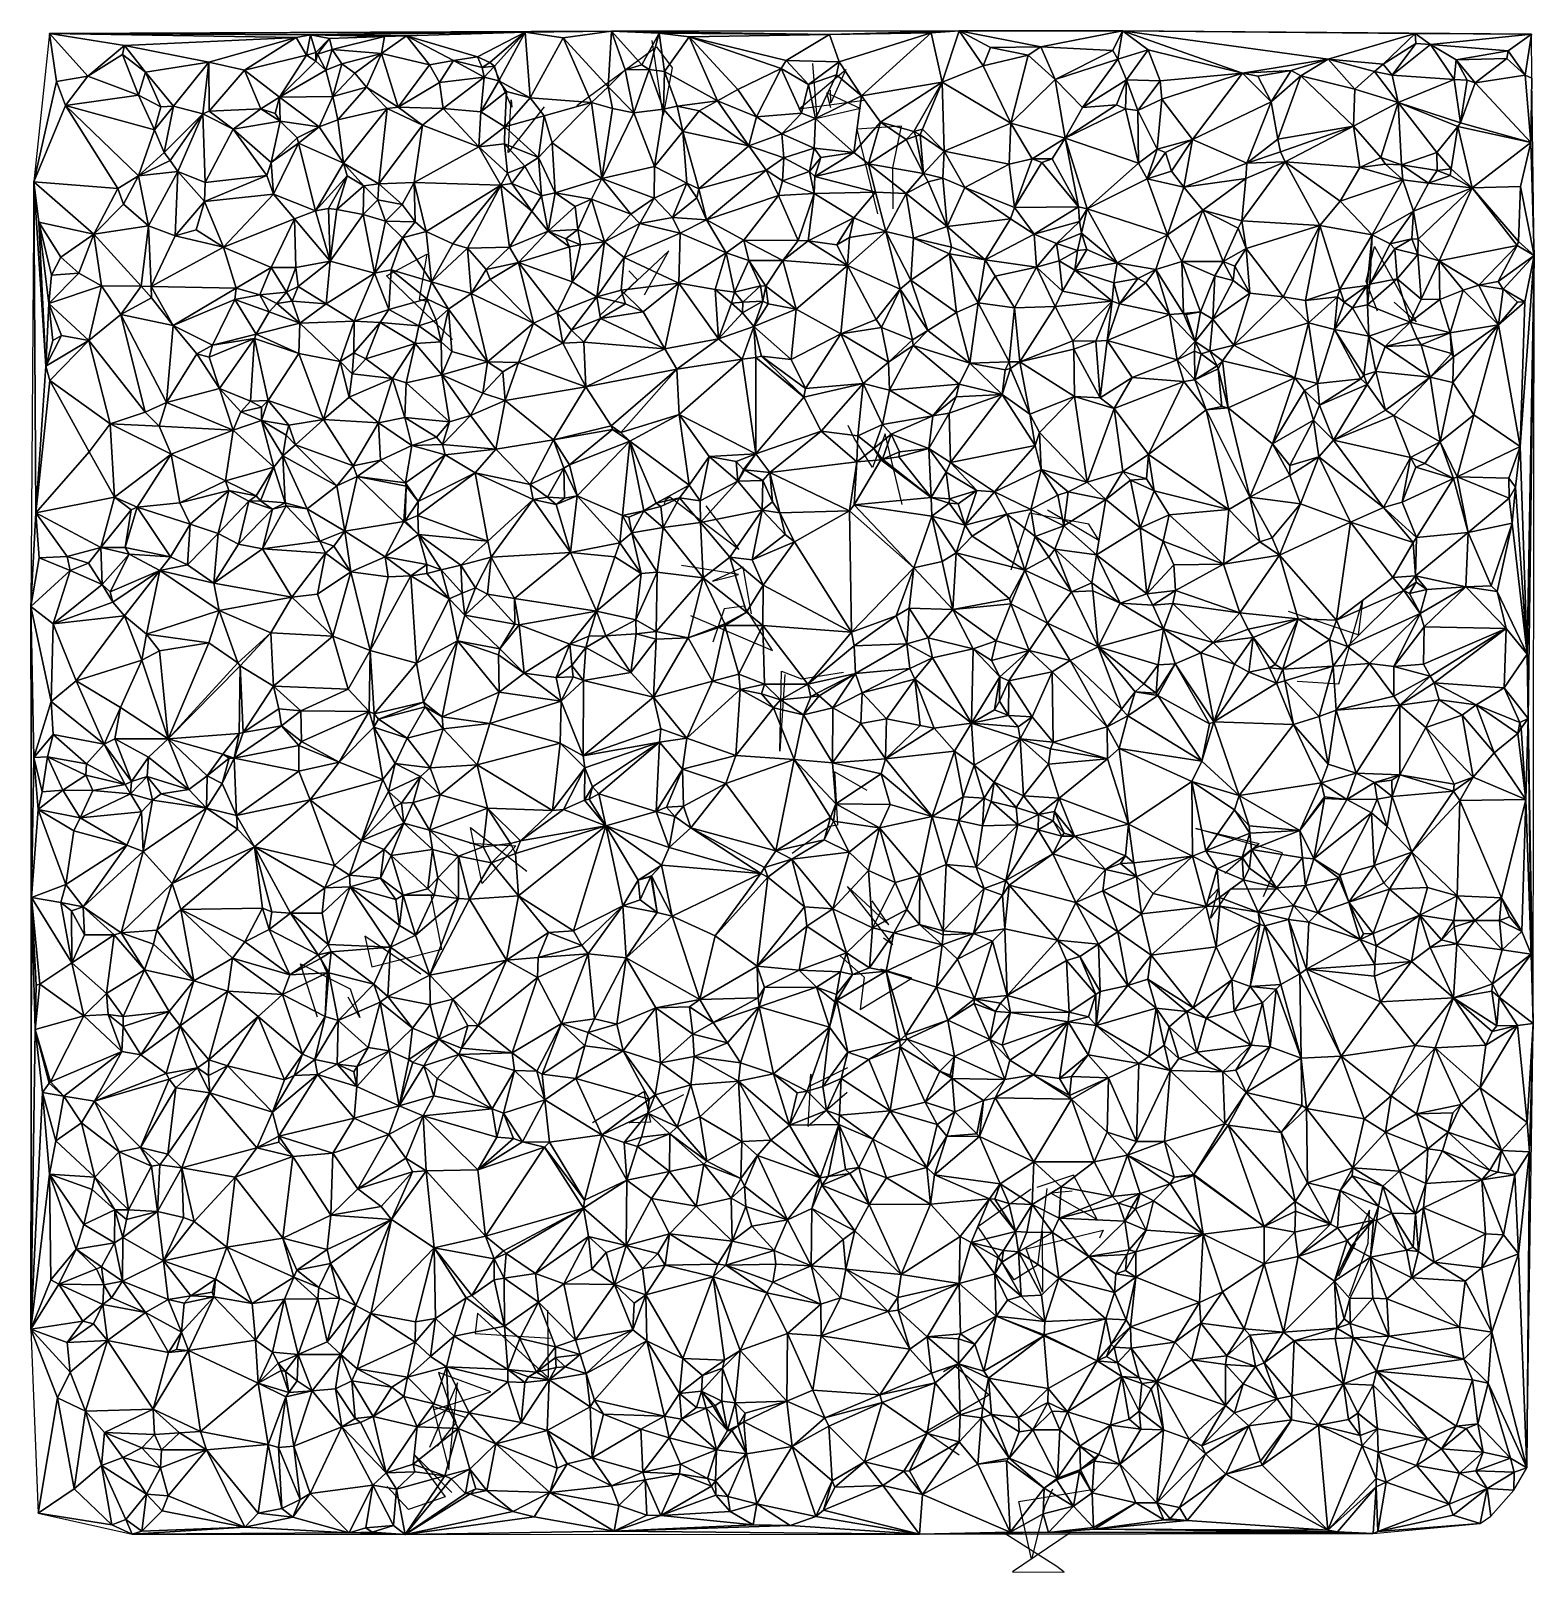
# Model space of a CAD drawing. Header units: metres. Extents: x -15 to 15, y -15.7 to 15.
import ezdxf

# ---------------------------------------------------------------- set-up
doc = ezdxf.new("R2010")
doc.units = ezdxf.units.M
doc.layers.add('CRACKS', color=1, linetype='Continuous')
doc.layers.add('STREET_MESH', color=7, linetype='Continuous')

msp = doc.modelspace()

# ---------------------------------------------------------------- linework, layer by layer
at = {"layer": 'CRACKS'}
for points in [[(-4.105, 13.513, 0.1), (-2.514, 14.681, 0.1), (-2.2, 14.261, 0.1), (-2.379, 13.32, 0.1), (-2.599, 14.807, 0.1)], [(-4.757, 13.484, 0.1), (-5.469, 12.574, 0.1), (-5.412, 13.624, 0.1), (-5.402, 13.48, 0.1), (-5.75, 14.269, 0.1)], [(1.635, 13.609, 0.1), (0.323, 13.44, 0.1), (1.26, 14.225, 0.1), (0.963, 13.563, 0.1), (0.959, 13.819, 0.1)], [(0.964, 13.465, 0.1), (0.886, 13.763, 0.1), (1.555, 13.452, 0.1), (0.69, 13.251, 0.1), (0.604, 14.349, 0.1)], [(2.207, 11.448, 0.1), (2.201, 12.265, 0.1), (2.371, 13.096, 0.1), (1.479, 13.037, 0.1), (1.891, 11.347, 0.1)], [(-6.585, 8.843, 0.1), (-7.899, 10.114, 0.1), (-7.096, 10.546, 0.1), (-7.245, 9.649, 0.1), (-7.086, 9.599, 0.1)], [(-2.754, 9.735, 0.1), (-2.271, 10.609, 0.1), (-3.643, 9.325, 0.1), (-2.894, 10.03, 0.1), (-3.067, 10.216, 0.1)], [(11.865, 9.408, 0.1), (11.637, 9.998, 0.1), (11.804, 10.699, 0.1), (12.636, 9.197, 0.1), (12.198, 9.589, 0.1)], [(2.385, 5.554, 0.1), (2.048, 6.963, 0.1), (1.794, 6.293, 0.1), (1.427, 6.878, 0.1), (1.306, 7.129, 0.1)], [(-1.529, 5.528, 0.1), (-0.872, 4.656, 0.1), (-2.251, 5.701, 0.1), (-2.341, 5.637, 0.1), (-2.363, 5.558, 0.1)], [(5.282, 5.446, 0.1), (6.306, 4.838, 0.1), (6.109, 5.161, 0.1), (4.922, 5.379, 0.1), (4.55, 4.244, 0.1)], [(-0.62, 3.374, 0.1), (-0.786, 4.305, 0.1), (-1.396, 4.025, 0.1), (-0.879, 4.159, 0.1), (-2.017, 4.338, 0.1)], [(-1.837, 3.337, 0.1), (-0.201, 2.64, 0.1), (-0.764, 3.525, 0.1), (-1.165, 3.475, 0.1), (-1.388, 2.809, 0.1)], [(10.266, 2.029, 0.1), (11.091, 1.975, 0.1), (11.569, 3.63, 0.1), (11.477, 2.956, 0.1), (10.093, 3.419, 0.1)], [(0.046, 2.164, 0.1), (-0.052, 0.632, 0.1), (-0.021, 2.23, 0.1), (0.378, 2.075, 0.1), (1.214, 2.207, 0.1)], [(1.69, -0.152, 0.1), (1.038, 0.218, 0.1), (1.093, -0.844, 0.1), (0.934, -0.867, 0.1), (0.192, -1.406, 0.1)], [(-6.234, -1.2, 0.1), (-5.319, -1.257, 0.1), (-5.992, -2.004, 0.1), (-6.22, -0.889, 0.1), (-5.101, -1.76, 0.1)], [(9.592, -2.265, 0.1), (9.97, -1.392, 0.1), (8.245, -0.912, 0.1), (9.507, -1.207, 0.1), (8.822, -1.804, 0.1)], [(2.015, -3.093, 0.1), (2.196, -3.22, 0.1), (1.298, -2.068, 0.1), (2.119, -2.829, 0.1), (1.784, -2.35, 0.1)], [(9.889, -2.116, 0.1), (8.928, -2.119, 0.1), (8.537, -2.696, 0.1), (8.694, -2.104, 0.1), (8.488, -2.325, 0.1)], [(-7.217, -3.816, 0.1), (-8.329, -3.058, 0.1), (-8.191, -3.669, 0.1), (-6.792, -3.318, 0.1), (-7.009, -2.237, 0.1)], [(-9.277, -4.67, 0.1), (-9.612, -3.607, 0.1), (-8.623, -4.107, 0.1), (-8.427, -4.678, 0.1), (-8.665, -4.275, 0.1)], [(1.15, -3.45, 0.1), (1.627, -3.874, 0.1), (1.549, -4.52, 0.1), (2.575, -3.891, 0.1), (1.96, -3.715, 0.1)], [(1.295, -5.684, 0.1), (0.542, -6.049, 0.1), (0.566, -5.809, 0.1), (0.502, -6.847, 0.1), (1.289, -6.169, 0.1)], [(-3.789, -6.772, 0.1), (-2.769, -6.152, 0.1), (-2.635, -6.766, 0.1), (-3.058, -6.78, 0.1), (-1.968, -6.216, 0.1)], [(5.777, -8.142, 0.1), (5.357, -8.179, 0.1), (6.271, -8.709, 0.1), (5.803, -7.825, 0.1), (5.072, -8.07, 0.1)], [(5.273, -8.091, 0.1), (5.083, -9.615, 0.1), (4.62, -9.909, 0.1), (3.895, -8.85, 0.1), (4.96, -8.095, 0.1)], [(11.307, -10.231, 0.1), (11.679, -9.177, 0.1), (11.705, -8.52, 0.1), (11.097, -9.828, 0.1), (11.432, -9.176, 0.1)], [(5.18, -8.933, 0.1), (5.186, -10.157, 0.1), (4.857, -9.29, 0.1), (6.394, -8.92, 0.1), (6.32, -9.077, 0.1)], [(-4.687, -10.517, 0.1), (-4.674, -11.857, 0.1), (-6.084, -10.574, 0.1), (-6.13, -10.984, 0.1), (-4.627, -11.071, 0.1)], [(3.525, -13.407, 0.1), (2.843, -12.939, 0.1), (4.117, -12.201, 0.1), (3.421, -11.622, 0.1), (3.212, -11.744, 0.1)], [(-6.326, -12.655, 0.1), (-6.973, -12.439, 0.1), (-6.658, -13.692, 0.1), (-6.483, -11.967, 0.1), (-7.04, -13.253, 0.1)], [(-6.948, -12.496, 0.1), (-5.819, -12.142, 0.1), (-6.86, -11.762, 0.1), (-6.518, -12.754, 0.1), (-6.887, -13.228, 0.1)], [(-6.596, -14.151, 0.1), (-7.354, -13.387, 0.1), (-6.729, -14.237, 0.1), (-7.463, -14.49, 0.1), (-7.884, -14.033, 0.1)], [(5.385, -14.084, 0.1), (5.228, -14.426, 0.1), (4.967, -15.479, 0.1), (4.713, -14.333, 0.1), (6.256, -14.077, 0.1)], [(5.736, -14.956, 0.1), (4.587, -15.736, 0.1), (5.619, -15.741, 0.1), (5.471, -15.626, 0.1), (4.399, -14.953, 0.1)]]:
    msp.add_polyline3d(points, dxfattribs=at)
at = {"layer": 'STREET_MESH'}
for points in [[(-14.932, 11.988), (-14.477, 13.99), (-14.621, 14.947)], [(-5.133, 14.971), (-3.408, 14.994), (-14.621, 14.947)], [(-9.417, 14.921), (-5.133, 14.971), (-14.621, 14.947)], [(-13.858, 14.097), (-13.125, 14.706), (-14.621, 14.947)], [(-14.477, 13.99), (-13.858, 14.097), (-14.621, 14.947)], [(-13.125, 14.706), (-9.697, 14.868), (-14.621, 14.947)], [(-9.697, 14.868), (-9.417, 14.921), (-14.621, 14.947)], [(-9.697, 14.868), (-13.125, 14.706), (-11.442, 14.372)], [(-10.733, 14.212), (-9.697, 14.868), (-11.442, 14.372)], [(-9.492, 14.517), (-9.697, 14.868), (-10.733, 14.212)], [(-9.697, 14.868), (-9.492, 14.517), (-9.417, 14.921)], [(-9.492, 14.517), (-9.311, 14.564), (-9.417, 14.921)], [(-5.133, 14.971), (-9.417, 14.921), (-7.497, 14.902)], [(-9.311, 14.564), (-9.034, 14.849), (-9.417, 14.921)], [(-9.417, 14.921), (-7.936, 14.885), (-7.497, 14.902)], [(-9.034, 14.849), (-7.936, 14.885), (-9.417, 14.921)], [(-9.311, 14.564), (-9.272, 14.534), (-9.034, 14.849)], [(-9.272, 14.534), (-8.985, 14.627), (-9.034, 14.849)], [(-8.985, 14.627), (-7.936, 14.885), (-9.034, 14.849)], [(-8.985, 14.627), (-8, 14.545), (-7.936, 14.885)], [(-8, 14.545), (-7.044, 14.324), (-7.497, 14.902)], [(-7.936, 14.885), (-8, 14.545), (-7.497, 14.902)], [(-6.081, 14.482), (-5.133, 14.971), (-7.497, 14.902)], [(-6.56, 14.409), (-6.081, 14.482), (-7.497, 14.902)], [(-7.044, 14.324), (-6.56, 14.409), (-7.497, 14.902)], [(-6.081, 14.482), (-5.837, 14.37), (-5.133, 14.971)], [(-5.837, 14.37), (-5.747, 14.294), (-5.133, 14.971)], [(-5.747, 14.294), (-5.658, 14.002), (-5.133, 14.971)], [(-5.658, 14.002), (-5.035, 13.664), (-5.133, 14.971)], [(-5.133, 14.971), (-4.377, 14.861), (-3.408, 14.994)], [(-5.035, 13.664), (-4.377, 14.861), (-5.133, 14.971)], [(-4.377, 14.861), (-5.035, 13.664), (-3.812, 13.57)], [(-4.377, 14.861), (-3.481, 13.88), (-3.408, 14.994)], [(-3.481, 13.88), (-4.377, 14.861), (-3.812, 13.57)], [(-3.481, 13.88), (-3.142, 14.219), (-3.408, 14.994)], [(-3.408, 14.994), (3.521, 14.996), (6.782, 14.999)], [(0.936, 14.927), (3.521, 14.996), (-3.408, 14.994)], [(0.936, 14.927), (-3.408, 14.994), (-2.46, 14.955)], [(-3.408, 14.994), (-2.806, 14.322), (-2.46, 14.955)], [(-3.142, 14.219), (-2.806, 14.322), (-3.408, 14.994)], [(-2.806, 14.322), (-2.658, 14.227), (-2.46, 14.955)], [(-2.658, 14.227), (-2.356, 14.19), (-2.46, 14.955)], [(-2.356, 14.19), (-1.861, 14.878), (-2.46, 14.955)], [(-1.861, 14.878), (0.936, 14.927), (-2.46, 14.955)], [(-1.861, 14.878), (-2.356, 14.19), (-1.296, 13.603)], [(-1.861, 14.878), (0.075, 14.409), (0.936, 14.927)], [(-0.895, 13.828), (-1.861, 14.878), (-1.296, 13.603)], [(0.075, 14.409), (-1.861, 14.878), (-0.027, 14.245)], [(-1.861, 14.878), (-0.895, 13.828), (-0.027, 14.245)], [(0.075, 14.409), (1.13, 14.38), (0.936, 14.927)], [(0.936, 14.927), (2.963, 14.96), (3.521, 14.996)], [(1.13, 14.38), (2.963, 14.96), (0.936, 14.927)], [(1.13, 14.38), (1.575, 13.706), (2.963, 14.96)], [(1.575, 13.706), (3.181, 13.975), (2.963, 14.96)], [(2.963, 14.96), (3.181, 13.975), (3.521, 14.996)], [(3.181, 13.975), (4.004, 14.301), (3.521, 14.996)], [(3.521, 14.996), (5.154, 14.683), (6.782, 14.999)], [(4.004, 14.301), (4.15, 14.667), (3.521, 14.996)], [(4.15, 14.667), (5.154, 14.683), (3.521, 14.996)], [(5.154, 14.683), (6.586, 14.608), (6.782, 14.999)], [(6.586, 14.608), (6.688, 14.431), (6.782, 14.999)], [(6.688, 14.431), (7.291, 14.623), (6.782, 14.999)], [(14.933, 14.934), (6.782, 14.999), (12.615, 14.947)], [(6.782, 14.999), (10.883, 14.437), (12.615, 14.947)], [(9.172, 14.154), (10.883, 14.437), (6.782, 14.999)], [(7.291, 14.623), (9.172, 14.154), (6.782, 14.999)], [(10.883, 14.437), (11.981, 14.337), (12.615, 14.947)], [(11.981, 14.337), (12.629, 14.744), (12.615, 14.947)], [(12.923, 14.727), (14.933, 14.934), (12.615, 14.947)], [(12.629, 14.744), (12.923, 14.727), (12.615, 14.947)], [(12.923, 14.727), (14.471, 14.601), (14.933, 14.934)], [(14.471, 14.601), (14.808, 14.116), (14.933, 14.934)], [(14.808, 14.116), (14.944, 14.056), (14.933, 14.934)], [(-13.858, 14.097), (-13.162, 14.524), (-13.125, 14.706)], [(-13.858, 14.097), (-12.845, 13.716), (-13.162, 14.524)], [(-13.125, 14.706), (-13.162, 14.524), (-12.708, 14.178)], [(-13.162, 14.524), (-12.845, 13.716), (-12.708, 14.178)], [(-13.125, 14.706), (-12.708, 14.178), (-11.442, 14.372)], [(-9.492, 14.517), (-10.733, 14.212), (-10.031, 13.678)], [(-9.311, 14.397), (-9.492, 14.517), (-10.031, 13.678)], [(-9.311, 14.397), (-9.311, 14.564), (-9.492, 14.517)], [(-9.311, 14.564), (-9.311, 14.397), (-9.272, 14.534)], [(-9.272, 14.534), (-9.311, 14.397), (-9.106, 14.213)], [(-8.985, 14.627), (-9.272, 14.534), (-9.106, 14.213)], [(-8.79, 14.339), (-8.985, 14.627), (-9.106, 14.213)], [(-8, 14.545), (-8.985, 14.627), (-8.79, 14.339)], [(-8, 14.545), (-8.79, 14.339), (-8.527, 14.152)], [(-8.297, 13.875), (-8, 14.545), (-8.527, 14.152)], [(-8, 14.545), (-8.297, 13.875), (-7.667, 13.474)], [(-7.044, 14.324), (-8, 14.545), (-7.667, 13.474)], [(-6.56, 14.409), (-5.991, 14.27), (-6.081, 14.482)], [(-5.991, 14.27), (-5.837, 14.37), (-6.081, 14.482)], [(4.15, 14.667), (4.004, 14.301), (4.895, 14.514)], [(4.004, 14.301), (4.553, 13.155), (4.895, 14.514)], [(5.154, 14.683), (4.15, 14.667), (4.895, 14.514)], [(4.553, 13.155), (5.435, 14.032), (4.895, 14.514)], [(5.435, 14.032), (5.154, 14.683), (4.895, 14.514)], [(5.154, 14.683), (5.435, 14.032), (6.586, 14.608)], [(5.435, 14.032), (6.688, 14.431), (6.586, 14.608)], [(6.688, 14.431), (6.86, 14.02), (7.291, 14.623)], [(6.86, 14.02), (7.532, 14.005), (7.291, 14.623)], [(7.291, 14.623), (7.532, 14.005), (9.172, 14.154)], [(12.629, 14.744), (11.981, 14.337), (12.159, 14.117)], [(12.629, 14.744), (12.159, 14.117), (12.923, 14.727)], [(12.159, 14.117), (13.392, 14.03), (12.923, 14.727)], [(14.471, 14.601), (12.923, 14.727), (13.433, 14.42)], [(12.923, 14.727), (13.392, 14.03), (13.433, 14.42)], [(14.443, 14.449), (14.471, 14.601), (13.433, 14.42)], [(14.443, 14.449), (13.433, 14.42), (13.815, 13.963)], [(14.808, 14.116), (14.443, 14.449), (13.815, 13.963)], [(14.808, 14.116), (14.471, 14.601), (14.443, 14.449)], [(-12.845, 13.716), (-12.398, 13.483), (-12.708, 14.178)], [(-12.708, 14.178), (-12.148, 13.5), (-11.442, 14.372)], [(-12.398, 13.483), (-12.148, 13.5), (-12.708, 14.178)], [(-12.148, 13.5), (-11.563, 13.345), (-11.442, 14.372)], [(-11.563, 13.345), (-11.437, 13.394), (-11.442, 14.372)], [(-11.437, 13.394), (-10.733, 14.212), (-11.442, 14.372)], [(-10.404, 13.443), (-10.733, 14.212), (-11.437, 13.394)], [(-10.733, 14.212), (-10.404, 13.443), (-10.031, 13.678)], [(-9.106, 14.213), (-9.311, 14.397), (-10.031, 13.678)], [(-8.968, 13.687), (-9.106, 14.213), (-10.031, 13.678)], [(-8.968, 13.687), (-8.79, 14.339), (-9.106, 14.213)], [(-8.79, 14.339), (-8.968, 13.687), (-8.527, 14.152)], [(-8.968, 13.687), (-8.297, 13.875), (-8.527, 14.152)], [(-6.839, 13.966), (-7.044, 14.324), (-7.667, 13.474)], [(-6.56, 14.409), (-7.044, 14.324), (-6.839, 13.966)], [(-5.948, 14.075), (-6.56, 14.409), (-6.839, 13.966)], [(-5.948, 14.075), (-5.991, 14.27), (-6.56, 14.409)], [(-5.837, 14.37), (-5.991, 14.27), (-5.747, 14.294)], [(-5.991, 14.27), (-5.948, 14.075), (-5.747, 14.294)], [(-5.948, 14.075), (-5.658, 14.002), (-5.747, 14.294)], [(-3.142, 14.219), (-3.481, 13.88), (-2.963, 13.367)], [(-3.142, 14.219), (-2.658, 14.227), (-2.806, 14.322)], [(-2.658, 14.227), (-3.142, 14.219), (-2.963, 13.367)], [(-2.375, 13.435), (-2.658, 14.227), (-2.963, 13.367)], [(-2.658, 14.227), (-2.375, 13.435), (-2.356, 14.19)], [(-2.375, 13.435), (-2.104, 13.499), (-2.356, 14.19)], [(-2.356, 14.19), (-2.104, 13.499), (-1.296, 13.603)], [(-0.895, 13.828), (-0.519, 13.284), (-0.027, 14.245)], [(-0.027, 14.245), (-0.519, 13.284), (0.377, 13.36)], [(0.52, 13.931), (0.075, 14.409), (-0.027, 14.245)], [(0.52, 13.931), (-0.027, 14.245), (0.377, 13.36)], [(0.52, 13.931), (1.13, 14.38), (0.075, 14.409)], [(1.13, 14.38), (0.52, 13.931), (1.075, 14.124)], [(1.575, 13.706), (1.13, 14.38), (1.075, 14.124)], [(3.181, 13.975), (4.553, 13.155), (4.004, 14.301)], [(5.983, 13.469), (6.688, 14.431), (5.435, 14.032)], [(6.86, 14.02), (6.688, 14.431), (5.983, 13.469)], [(9.172, 14.154), (7.532, 14.005), (7.565, 13.638)], [(8.178, 12.832), (9.172, 14.154), (7.565, 13.638)], [(8.178, 12.832), (9.741, 13.584), (9.172, 14.154)], [(10.883, 14.437), (9.172, 14.154), (10.142, 14.21)], [(9.172, 14.154), (9.478, 14.094), (10.142, 14.21)], [(9.741, 13.584), (9.478, 14.094), (9.172, 14.154)], [(9.478, 14.094), (9.741, 13.584), (10.142, 14.21)], [(9.741, 13.584), (10.334, 14.102), (10.142, 14.21)], [(10.334, 14.102), (10.883, 14.437), (10.142, 14.21)], [(10.334, 14.102), (11.414, 13.838), (10.883, 14.437)], [(11.414, 13.838), (11.808, 14.189), (10.883, 14.437)], [(11.808, 14.189), (11.981, 14.337), (10.883, 14.437)], [(12.274, 13.568), (11.808, 14.189), (11.414, 13.838)], [(11.981, 14.337), (11.808, 14.189), (12.159, 14.117)], [(12.159, 14.117), (11.808, 14.189), (12.274, 13.568)], [(13.392, 14.03), (13.655, 14.015), (13.433, 14.42)], [(13.433, 14.42), (13.655, 14.015), (13.815, 13.963)], [(-14.302, 13.507), (-14.477, 13.99), (-14.932, 11.988)], [(-13.858, 14.097), (-14.477, 13.99), (-14.302, 13.507)], [(-12.845, 13.716), (-13.858, 14.097), (-14.302, 13.507)], [(-8.297, 13.875), (-8.968, 13.687), (-8.869, 13.221)], [(-7.886, 13.453), (-8.297, 13.875), (-8.869, 13.221)], [(-8.297, 13.875), (-7.886, 13.453), (-7.667, 13.474)], [(-6.767, 13.452), (-6.839, 13.966), (-7.667, 13.474)], [(-6.767, 13.452), (-5.948, 14.075), (-6.839, 13.966)], [(-5.948, 14.075), (-6.767, 13.452), (-6.015, 13.387)], [(-5.658, 14.002), (-5.948, 14.075), (-6.015, 13.387)], [(-5.507, 13.79), (-5.658, 14.002), (-6.015, 13.387)], [(-5.035, 13.664), (-5.658, 14.002), (-5.507, 13.79)], [(-3.394, 13.452), (-3.481, 13.88), (-3.812, 13.57)], [(-3.481, 13.88), (-3.394, 13.452), (-2.963, 13.367)], [(0.657, 13.248), (0.52, 13.931), (0.377, 13.36)], [(0.52, 13.931), (0.657, 13.248), (1.075, 14.124)], [(0.657, 13.248), (1.575, 13.706), (1.075, 14.124)], [(1.95, 13.181), (3.181, 13.975), (1.575, 13.706)], [(3.181, 13.975), (1.95, 13.181), (2.62, 12.994)], [(2.793, 13.039), (3.181, 13.975), (2.62, 12.994)], [(2.793, 13.039), (3.224, 12.597), (3.181, 13.975)], [(3.224, 12.597), (4.553, 13.155), (3.181, 13.975)], [(5.435, 14.032), (4.553, 13.155), (5.636, 12.859)], [(5.983, 13.469), (5.435, 14.032), (5.636, 12.859)], [(6.86, 14.02), (5.983, 13.469), (6.661, 13.524)], [(6.838, 13.442), (6.86, 14.02), (6.661, 13.524)], [(6.838, 13.442), (7.087, 13.412), (6.86, 14.02)], [(6.86, 14.02), (7.087, 13.412), (7.532, 14.005)], [(7.532, 14.005), (7.087, 13.412), (7.565, 13.638)], [(9.741, 13.584), (9.876, 12.839), (10.334, 14.102)], [(9.876, 12.839), (11.383, 13.101), (10.334, 14.102)], [(11.383, 13.101), (11.414, 13.838), (10.334, 14.102)], [(11.383, 13.101), (12.274, 13.568), (11.414, 13.838)], [(12.159, 14.117), (12.274, 13.568), (13.392, 14.03)], [(13.392, 14.03), (12.274, 13.568), (13.517, 13.162)], [(13.655, 14.015), (13.392, 14.03), (13.517, 13.162)], [(13.655, 14.015), (13.517, 13.162), (13.815, 13.963)], [(13.815, 13.963), (13.517, 13.162), (14.922, 12.77)], [(14.808, 14.116), (13.815, 13.963), (14.922, 12.77)], [(14.944, 14.056), (14.808, 14.116), (14.922, 12.77)], [(14.944, 14.056), (14.922, 12.77), (14.989, 10.516)], [(-12.527, 13.027), (-12.845, 13.716), (-14.302, 13.507)], [(-12.845, 13.716), (-12.527, 13.027), (-12.398, 13.483)], [(-10.404, 13.443), (-10.117, 13.351), (-10.031, 13.678)], [(-10.117, 13.351), (-10.016, 13.196), (-10.031, 13.678)], [(-9.239, 13.083), (-8.968, 13.687), (-10.031, 13.678)], [(-10.016, 13.196), (-9.239, 13.083), (-10.031, 13.678)], [(-8.968, 13.687), (-9.239, 13.083), (-8.869, 13.221)], [(-5.54, 13.083), (-5.507, 13.79), (-6.015, 13.387)], [(-5.54, 13.083), (-5.035, 13.664), (-5.507, 13.79)], [(-5.54, 13.083), (-4.756, 13.303), (-5.035, 13.664)], [(-5.035, 13.664), (-4.756, 13.303), (-3.812, 13.57)], [(-4.756, 13.303), (-4.596, 12.766), (-3.812, 13.57)], [(-4.596, 12.766), (-3.607, 12.054), (-3.812, 13.57)], [(-3.607, 12.054), (-3.394, 13.452), (-3.812, 13.57)], [(-2.104, 13.499), (-1.663, 13.402), (-1.296, 13.603)], [(-1.663, 13.402), (-0.674, 12.703), (-1.296, 13.603)], [(-0.519, 13.284), (-0.895, 13.828), (-1.296, 13.603)], [(-0.674, 12.703), (-0.519, 13.284), (-1.296, 13.603)], [(1.421, 12.572), (1.575, 13.706), (0.657, 13.248)], [(1.421, 12.572), (1.95, 13.181), (1.575, 13.706)], [(7.087, 13.412), (7.471, 12.638), (7.565, 13.638)], [(7.471, 12.638), (8.178, 12.832), (7.565, 13.638)], [(9.261, 12.357), (9.741, 13.584), (8.178, 12.832)], [(9.261, 12.357), (9.876, 12.839), (9.741, 13.584)], [(11.383, 13.101), (11.932, 12.474), (12.274, 13.568)], [(11.932, 12.474), (12.343, 12.326), (12.274, 13.568)], [(12.274, 13.568), (13.468, 13.091), (13.517, 13.162)], [(12.274, 13.568), (13.049, 12.57), (13.468, 13.091)], [(12.343, 12.326), (13.049, 12.57), (12.274, 13.568)], [(-13.254, 11.854), (-14.302, 13.507), (-14.932, 11.988)], [(-12.845, 12.109), (-14.302, 13.507), (-13.254, 11.854)], [(-12.845, 12.109), (-12.527, 13.027), (-14.302, 13.507)], [(-12.148, 13.5), (-12.527, 13.027), (-12.331, 12.572)], [(-12.527, 13.027), (-12.148, 13.5), (-12.398, 13.483)], [(-11.563, 13.345), (-12.148, 13.5), (-12.331, 12.572)], [(-12.212, 12.412), (-11.563, 13.345), (-12.331, 12.572)], [(-11.563, 13.345), (-12.212, 12.412), (-12.057, 12.193)], [(-11.512, 11.976), (-11.563, 13.345), (-12.057, 12.193)], [(-11.563, 13.345), (-10.957, 13.038), (-11.437, 13.394)], [(-11.512, 11.976), (-10.957, 13.038), (-11.563, 13.345)], [(-10.957, 13.038), (-10.404, 13.443), (-11.437, 13.394)], [(-10.404, 13.443), (-10.957, 13.038), (-10.016, 13.196)], [(-10.117, 13.351), (-10.404, 13.443), (-10.016, 13.196)], [(-9.239, 13.083), (-8.759, 12.357), (-8.869, 13.221)], [(-8.759, 12.357), (-7.886, 13.453), (-8.869, 13.221)], [(-8.054, 11.951), (-7.886, 13.453), (-8.759, 12.357)], [(-8.054, 11.951), (-7.183, 13.12), (-7.886, 13.453)], [(-7.886, 13.453), (-7.183, 13.12), (-7.667, 13.474)], [(-7.183, 13.12), (-6.767, 13.452), (-7.667, 13.474)], [(-6.054, 12.688), (-6.767, 13.452), (-7.183, 13.12)], [(-6.767, 13.452), (-6.054, 12.688), (-6.015, 13.387)], [(-6.054, 12.688), (-5.54, 13.083), (-6.015, 13.387)], [(-4.87, 12.475), (-4.756, 13.303), (-5.54, 13.083)], [(-4.596, 12.766), (-4.756, 13.303), (-4.87, 12.475)], [(-3.394, 13.452), (-3.607, 12.054), (-2.963, 13.367)], [(-3.607, 12.054), (-2.551, 12.294), (-2.963, 13.367)], [(-2.551, 12.294), (-2.375, 13.435), (-2.963, 13.367)], [(-1.988, 12.99), (-2.375, 13.435), (-2.551, 12.294)], [(-2.375, 13.435), (-1.988, 12.99), (-2.104, 13.499)], [(-1.988, 12.99), (-1.663, 13.402), (-2.104, 13.499)], [(-0.674, 12.703), (-1.663, 13.402), (-1.988, 12.99)], [(-0.674, 12.703), (-0.014, 12.943), (-0.519, 13.284)], [(-0.519, 13.284), (-0.014, 12.943), (0.377, 13.36)], [(-0.014, 12.943), (0.657, 13.248), (0.377, 13.36)], [(-0.014, 12.943), (0.63, 12.658), (0.657, 13.248)], [(0.63, 12.658), (1.421, 12.572), (0.657, 13.248)], [(6.661, 13.524), (5.983, 13.469), (5.636, 12.859)], [(6.838, 13.442), (6.661, 13.524), (5.636, 12.859)], [(7.1, 12.358), (6.838, 13.442), (5.636, 12.859)], [(7.087, 13.412), (6.838, 13.442), (7.1, 12.358)], [(7.471, 12.638), (7.087, 13.412), (7.1, 12.358)], [(-12.527, 13.027), (-12.845, 12.109), (-12.331, 12.572)], [(-10.957, 13.038), (-11.512, 11.976), (-10.285, 12.111)], [(-10.957, 13.038), (-10.198, 12.374), (-10.016, 13.196)], [(-10.198, 12.374), (-10.957, 13.038), (-10.285, 12.111)], [(-10.198, 12.374), (-9.683, 12.866), (-10.016, 13.196)], [(-10.016, 13.196), (-9.683, 12.866), (-9.239, 13.083)], [(-9.239, 13.083), (-9.683, 12.866), (-9.651, 12.757)], [(-8.759, 12.357), (-9.239, 13.083), (-9.651, 12.757)], [(-7.183, 13.12), (-8.054, 11.951), (-7.344, 11.972)], [(-6.054, 12.688), (-7.183, 13.12), (-7.344, 11.972)], [(-5.54, 13.083), (-6.054, 12.688), (-5.548, 12.746)], [(-4.87, 12.475), (-5.54, 13.083), (-5.548, 12.746)], [(-1.911, 11.962), (-1.988, 12.99), (-2.551, 12.294)], [(-1.911, 11.962), (-1.669, 11.848), (-1.988, 12.99)], [(-1.669, 11.848), (-0.674, 12.703), (-1.988, 12.99)], [(0.028, 12.469), (-0.014, 12.943), (-0.674, 12.703)], [(0.63, 12.658), (-0.014, 12.943), (0.028, 12.469)], [(1.712, 12.344), (1.95, 13.181), (1.421, 12.572)], [(2.467, 12.831), (1.95, 13.181), (1.712, 12.344)], [(1.95, 13.181), (2.467, 12.831), (2.62, 12.994)], [(2.467, 12.831), (2.656, 12.896), (2.62, 12.994)], [(2.745, 12.924), (2.793, 13.039), (2.62, 12.994)], [(2.656, 12.896), (2.745, 12.924), (2.62, 12.994)], [(2.745, 12.924), (2.656, 12.896), (2.812, 12.151)], [(2.793, 13.039), (2.745, 12.924), (3.224, 12.597)], [(3.224, 12.597), (2.745, 12.924), (2.812, 12.151)], [(3.224, 12.597), (4.517, 12.337), (4.553, 13.155)], [(4.517, 12.337), (4.979, 12.444), (4.553, 13.155)], [(4.553, 13.155), (4.979, 12.444), (5.636, 12.859)], [(11.383, 13.101), (9.876, 12.839), (9.933, 12.586)], [(11.383, 13.101), (9.933, 12.586), (10.022, 12.387)], [(11.383, 13.101), (10.022, 12.387), (11.512, 12.273)], [(11.932, 12.474), (11.383, 13.101), (11.512, 12.273)], [(13.049, 12.57), (13.336, 12.247), (13.468, 13.091)], [(13.336, 12.247), (13.754, 11.869), (13.468, 13.091)], [(13.517, 13.162), (13.468, 13.091), (14.922, 12.77)], [(13.468, 13.091), (13.754, 11.869), (14.922, 12.77)], [(-9.683, 12.866), (-10.198, 12.374), (-9.651, 12.757)], [(-10.198, 12.374), (-10.151, 11.742), (-9.651, 12.757)], [(-10.151, 11.742), (-9.314, 11.407), (-9.651, 12.757)], [(-9.314, 11.407), (-8.759, 12.357), (-9.651, 12.757)], [(-5.618, 11.923), (-6.054, 12.688), (-7.344, 11.972)], [(-5.548, 12.746), (-6.054, 12.688), (-5.485, 12.16)], [(-6.054, 12.688), (-5.618, 11.923), (-5.485, 12.16)], [(-5.138, 12.302), (-5.548, 12.746), (-5.485, 12.16)], [(-5.138, 12.302), (-4.87, 12.475), (-5.548, 12.746)], [(-4.596, 12.766), (-4.87, 12.475), (-4.534, 11.767)], [(-4.596, 12.766), (-4.534, 11.767), (-3.607, 12.054)], [(-1.669, 11.848), (-0.326, 12.219), (-0.674, 12.703)], [(-0.326, 12.219), (0.028, 12.469), (-0.674, 12.703)], [(0.54, 12.197), (0.63, 12.658), (0.028, 12.469)], [(0.63, 12.658), (0.54, 12.197), (0.762, 12.474)], [(0.63, 12.658), (0.762, 12.474), (1.421, 12.572)], [(2.467, 12.831), (1.712, 12.344), (2.812, 12.151)], [(2.656, 12.896), (2.467, 12.831), (2.812, 12.151)], [(4.979, 12.444), (5.379, 12.449), (5.636, 12.859)], [(5.379, 12.449), (5.899, 11.489), (5.636, 12.859)], [(5.899, 11.489), (6.076, 11.446), (5.636, 12.859)], [(6.076, 11.446), (7.1, 12.358), (5.636, 12.859)], [(7.271, 12.046), (7.471, 12.638), (7.1, 12.358)], [(7.271, 12.046), (7.636, 12.57), (7.471, 12.638)], [(7.471, 12.638), (7.636, 12.57), (8.178, 12.832)], [(7.636, 12.57), (7.76, 12.2), (8.178, 12.832)], [(7.76, 12.2), (8.005, 11.88), (8.178, 12.832)], [(8.005, 11.88), (9.261, 12.357), (8.178, 12.832)], [(9.876, 12.839), (9.261, 12.357), (9.933, 12.586)], [(13.754, 11.869), (14.718, 11.896), (14.922, 12.77)], [(14.922, 12.77), (14.718, 11.896), (14.989, 10.516)], [(-12.845, 12.109), (-12.212, 12.412), (-12.331, 12.572)], [(-12.212, 12.412), (-12.845, 12.109), (-12.057, 12.193)], [(-10.151, 11.742), (-10.198, 12.374), (-10.285, 12.111)], [(-9.314, 11.407), (-8.686, 12.109), (-8.759, 12.357)], [(-8.352, 11.909), (-8.054, 11.951), (-8.759, 12.357)], [(-8.686, 12.109), (-8.352, 11.909), (-8.759, 12.357)], [(-5.398, 11.952), (-5.138, 12.302), (-5.485, 12.16)], [(-5.138, 12.302), (-5.398, 11.952), (-4.806, 11.707)], [(-4.87, 12.475), (-5.138, 12.302), (-4.806, 11.707)], [(-4.534, 11.767), (-4.87, 12.475), (-4.806, 11.707)], [(-0.326, 12.219), (0, 12.006), (0.028, 12.469)], [(0, 12.006), (0.54, 12.197), (0.028, 12.469)], [(0.54, 12.197), (0.645, 12.094), (0.762, 12.474)], [(0.762, 12.474), (0.645, 12.094), (1.421, 12.572)], [(0.645, 12.094), (1.712, 12.344), (1.421, 12.572)], [(0.645, 12.094), (1.852, 11.781), (1.712, 12.344)], [(1.712, 12.344), (2.463, 11.756), (2.812, 12.151)], [(1.852, 11.781), (2.463, 11.756), (1.712, 12.344)], [(3.194, 12.064), (3.224, 12.597), (2.812, 12.151)], [(3.636, 11.877), (3.224, 12.597), (3.194, 12.064)], [(3.636, 11.877), (4.517, 12.337), (3.224, 12.597)], [(4.517, 12.337), (3.636, 11.877), (4.623, 11.478)], [(4.979, 12.444), (4.517, 12.337), (4.623, 11.478)], [(5.174, 12.373), (4.979, 12.444), (4.623, 11.478)], [(5.174, 12.373), (4.623, 11.478), (5.899, 11.489)], [(5.174, 12.373), (5.379, 12.449), (4.979, 12.444)], [(5.379, 12.449), (5.174, 12.373), (5.899, 11.489)], [(7.271, 12.046), (7.1, 12.358), (6.076, 11.446)], [(7.271, 12.046), (7.76, 12.2), (7.636, 12.57)], [(9.261, 12.357), (8.005, 11.88), (9.242, 12.057)], [(9.159, 11.21), (10.022, 12.387), (9.242, 12.057)], [(10.717, 11.114), (10.022, 12.387), (9.159, 11.21)], [(10.022, 12.387), (9.261, 12.357), (9.242, 12.057)], [(9.933, 12.586), (9.261, 12.357), (10.022, 12.387)], [(10.022, 12.387), (11.118, 11.6), (11.512, 12.273)], [(10.717, 11.114), (11.118, 11.6), (10.022, 12.387)], [(12.022, 12.338), (11.932, 12.474), (11.512, 12.273)], [(12.369, 12.03), (12.022, 12.338), (11.512, 12.273)], [(11.932, 12.474), (12.022, 12.338), (12.343, 12.326)], [(12.343, 12.326), (12.022, 12.338), (12.369, 12.03)], [(13.049, 12.57), (12.343, 12.326), (13.054, 12.216)], [(12.343, 12.326), (12.88, 11.964), (13.054, 12.216)], [(12.88, 11.964), (12.343, 12.326), (12.369, 12.03)], [(13.336, 12.247), (13.049, 12.57), (13.054, 12.216)], [(-13.143, 11.541), (-12.845, 12.109), (-13.254, 11.854)], [(-12.644, 11.107), (-12.845, 12.109), (-13.143, 11.541)], [(-12.845, 12.109), (-12.644, 11.107), (-12.057, 12.193)], [(-12.057, 12.193), (-12.644, 11.107), (-12.112, 10.913)], [(-11.527, 11.594), (-12.057, 12.193), (-12.112, 10.913)], [(-11.527, 11.594), (-11.512, 11.976), (-12.057, 12.193)], [(-11.527, 11.594), (-10.151, 11.742), (-10.285, 12.111)], [(-11.512, 11.976), (-11.527, 11.594), (-10.285, 12.111)], [(-8.686, 12.109), (-9.314, 11.407), (-9.055, 11.459)], [(-8.886, 11.435), (-8.686, 12.109), (-9.055, 11.459)], [(-8.352, 11.909), (-8.686, 12.109), (-8.886, 11.435)], [(-5.618, 11.923), (-5.398, 11.952), (-5.485, 12.16)], [(-4.534, 11.767), (-3.813, 11.642), (-3.607, 12.054)], [(-3.607, 12.054), (-3.813, 11.642), (-3.026, 11.345)], [(-2.551, 12.294), (-3.607, 12.054), (-2.559, 11.662)], [(-3.607, 12.054), (-3.026, 11.345), (-2.559, 11.662)], [(-1.911, 11.962), (-2.551, 12.294), (-2.559, 11.662)], [(-1.516, 11.229), (-0.326, 12.219), (-1.669, 11.848)], [(-0.326, 12.219), (-1.516, 11.229), (-0.08, 11.714)], [(0, 12.006), (-0.326, 12.219), (-0.08, 11.714)], [(0.629, 11.756), (0, 12.006), (-0.08, 11.714)], [(0.54, 12.197), (0, 12.006), (0.629, 11.756)], [(0.645, 12.094), (0.54, 12.197), (0.629, 11.756)], [(1.852, 11.781), (0.645, 12.094), (0.629, 11.756)], [(2.463, 11.756), (2.903, 11.989), (2.812, 12.151)], [(2.903, 11.989), (3.194, 12.064), (2.812, 12.151)], [(3.194, 12.064), (2.903, 11.989), (3.285, 11.098)], [(3.636, 11.877), (3.194, 12.064), (3.285, 11.098)], [(7.678, 10.931), (7.271, 12.046), (6.076, 11.446)], [(8.005, 11.88), (7.76, 12.2), (7.271, 12.046)], [(7.678, 10.931), (8.005, 11.88), (7.271, 12.046)], [(8.005, 11.88), (8.382, 11.42), (9.242, 12.057)], [(8.382, 11.42), (9.159, 11.21), (9.242, 12.057)], [(11.118, 11.6), (12.369, 12.03), (11.512, 12.273)], [(11.118, 11.6), (11.76, 10.932), (12.369, 12.03)], [(11.76, 10.932), (12.58, 11.402), (12.369, 12.03)], [(12.58, 11.402), (12.88, 11.964), (12.369, 12.03)], [(12.88, 11.964), (13.311, 12.117), (13.054, 12.216)], [(13.311, 12.117), (12.88, 11.964), (13.754, 11.869)], [(13.311, 12.117), (13.336, 12.247), (13.054, 12.216)], [(13.311, 12.117), (13.754, 11.869), (13.336, 12.247)], [(-14.895, 5.389), (-14.932, 11.988), (-14.992, 3.52)], [(-14.695, 8.309), (-14.932, 11.988), (-14.895, 5.389)], [(-13.736, 10.942), (-13.254, 11.854), (-14.932, 11.988)], [(-14.833, 11.181), (-13.736, 10.942), (-14.932, 11.988)], [(-14.695, 8.309), (-14.833, 11.181), (-14.932, 11.988)], [(-13.143, 11.541), (-13.254, 11.854), (-13.736, 10.942)], [(-10.151, 11.742), (-11.527, 11.594), (-11.148, 10.686)], [(-9.734, 11.25), (-10.151, 11.742), (-11.148, 10.686)], [(-9.314, 11.407), (-10.151, 11.742), (-9.734, 11.25)], [(-8.352, 11.909), (-8.886, 11.435), (-8.367, 11.339)], [(-8.068, 11.629), (-8.352, 11.909), (-8.367, 11.339)], [(-8.054, 11.951), (-8.352, 11.909), (-8.068, 11.629)], [(-7.585, 11.537), (-8.054, 11.951), (-8.068, 11.629)], [(-8.054, 11.951), (-7.585, 11.537), (-7.344, 11.972)], [(-7.585, 11.537), (-7.326, 11.187), (-7.344, 11.972)], [(-7.326, 11.187), (-7.106, 10.996), (-7.344, 11.972)], [(-7.106, 10.996), (-5.618, 11.923), (-7.344, 11.972)], [(-7.106, 10.996), (-6.573, 10.754), (-5.618, 11.923)], [(-6.573, 10.754), (-6.283, 10.667), (-5.618, 11.923)], [(-5.618, 11.923), (-6.283, 10.667), (-5.448, 10.686)], [(-4.999, 11.404), (-5.398, 11.952), (-5.618, 11.923)], [(-4.999, 11.404), (-5.618, 11.923), (-5.448, 10.686)], [(-5.398, 11.952), (-4.999, 11.404), (-4.806, 11.707)], [(-4.999, 11.404), (-4.676, 11.004), (-4.806, 11.707)], [(-4.676, 11.004), (-4.534, 11.767), (-4.806, 11.707)], [(-4.534, 11.767), (-4.676, 11.004), (-4.135, 11.496)], [(-3.813, 11.642), (-4.534, 11.767), (-4.135, 11.496)], [(-2.195, 11.278), (-1.911, 11.962), (-2.559, 11.662)], [(-1.911, 11.962), (-2.195, 11.278), (-1.71, 11.671)], [(-1.669, 11.848), (-1.911, 11.962), (-1.71, 11.671)], [(-1.516, 11.229), (-1.669, 11.848), (-1.71, 11.671)], [(-1.516, 11.229), (-0.771, 10.826), (-0.08, 11.714)], [(-0.771, 10.826), (0.313, 10.817), (-0.08, 11.714)], [(0.313, 10.817), (0.629, 11.756), (-0.08, 11.714)], [(0.629, 11.756), (0.313, 10.817), (0.513, 10.81)], [(0.629, 11.756), (0.513, 10.81), (1.42, 11.271)], [(1.852, 11.781), (0.629, 11.756), (1.42, 11.271)], [(2.062, 10.995), (1.852, 11.781), (1.42, 11.271)], [(2.463, 11.756), (1.852, 11.781), (2.062, 10.995)], [(2.463, 11.756), (2.062, 10.995), (2.609, 10.865)], [(2.903, 11.989), (2.463, 11.756), (3.285, 11.098)], [(3.285, 11.098), (2.463, 11.756), (2.609, 10.865)], [(3.636, 11.877), (3.285, 11.098), (4.547, 11.25)], [(3.636, 11.877), (4.547, 11.25), (4.623, 11.478)], [(8.382, 11.42), (8.005, 11.88), (7.678, 10.931)], [(13.754, 11.869), (12.88, 11.964), (12.58, 11.402)], [(12.673, 10.846), (13.754, 11.869), (12.58, 11.402)], [(13.754, 11.869), (12.673, 10.846), (13.096, 10.415)], [(14.65, 10.719), (13.754, 11.869), (13.096, 10.415)], [(14.718, 11.896), (13.754, 11.869), (14.676, 10.795)], [(13.754, 11.869), (14.65, 10.719), (14.676, 10.795)], [(14.718, 11.896), (14.676, 10.795), (14.989, 10.516)], [(-12.644, 11.107), (-13.143, 11.541), (-13.736, 10.942)], [(-11.697, 11.03), (-11.527, 11.594), (-12.112, 10.913)], [(-11.527, 11.594), (-11.697, 11.03), (-11.148, 10.686)], [(-9.314, 11.407), (-9.734, 11.25), (-9.024, 10.406)], [(-9.314, 11.407), (-9.024, 10.406), (-9.055, 11.459)], [(-9.024, 10.406), (-8.886, 11.435), (-9.055, 11.459)], [(-8.367, 11.339), (-8.886, 11.435), (-9.024, 10.406)], [(-7.919, 11.206), (-8.068, 11.629), (-8.367, 11.339)], [(-7.919, 11.206), (-7.585, 11.537), (-8.068, 11.629)], [(-7.585, 11.537), (-7.919, 11.206), (-7.326, 11.187)], [(-4.676, 11.004), (-4.999, 11.404), (-5.448, 10.686)], [(-4.676, 11.004), (-4.081, 11.036), (-4.135, 11.496)], [(-4.081, 11.036), (-3.813, 11.642), (-4.135, 11.496)], [(-3.813, 11.642), (-4.081, 11.036), (-3.55, 10.789)], [(-3.026, 11.345), (-3.813, 11.642), (-3.55, 10.789)], [(-3.026, 11.345), (-2.845, 11.156), (-2.559, 11.662)], [(-2.845, 11.156), (-2.195, 11.278), (-2.559, 11.662)], [(-2.195, 11.278), (-1.516, 11.229), (-1.71, 11.671)], [(4.623, 11.478), (4.547, 11.25), (5.018, 10.943)], [(5.899, 11.489), (4.623, 11.478), (5.018, 10.943)], [(5.92, 11.196), (5.899, 11.489), (5.018, 10.943)], [(5.899, 11.489), (5.92, 11.196), (6.076, 11.446)], [(5.92, 11.196), (5.962, 10.967), (6.076, 11.446)], [(5.962, 10.967), (6.67, 10.374), (6.076, 11.446)], [(6.67, 10.374), (7.678, 10.931), (6.076, 11.446)], [(8.382, 11.42), (7.678, 10.931), (7.96, 10.397)], [(8.79, 10.396), (8.382, 11.42), (7.96, 10.397)], [(9.084, 11.067), (8.382, 11.42), (8.79, 10.396)], [(8.382, 11.42), (9.084, 11.067), (9.159, 11.21)], [(11.118, 11.6), (10.717, 11.114), (11.76, 10.932)], [(12.58, 11.402), (11.76, 10.932), (12.116, 10.749)], [(12.551, 10.85), (12.58, 11.402), (12.116, 10.749)], [(12.551, 10.85), (12.673, 10.846), (12.58, 11.402)], [(-14.833, 11.181), (-14.695, 8.309), (-14.634, 9.561)], [(-14.833, 11.181), (-14.395, 10.484), (-13.736, 10.942)], [(-14.577, 10.127), (-14.833, 11.181), (-14.634, 9.561)], [(-14.577, 10.127), (-14.395, 10.484), (-14.833, 11.181)], [(-12.794, 9.906), (-12.644, 11.107), (-13.736, 10.942)], [(-12.594, 9.9), (-12.644, 11.107), (-12.794, 9.906)], [(-12.644, 11.107), (-12.594, 9.9), (-12.112, 10.913)], [(-10.2, 10.278), (-9.734, 11.25), (-11.148, 10.686)], [(-9.734, 11.25), (-10.2, 10.278), (-9.709, 10.277)], [(-9.024, 10.406), (-9.734, 11.25), (-9.709, 10.277)], [(-8.136, 10.167), (-8.367, 11.339), (-9.024, 10.406)], [(-8.136, 10.167), (-7.919, 11.206), (-8.367, 11.339)], [(-7.58, 10.87), (-7.919, 11.206), (-8.136, 10.167)], [(-7.919, 11.206), (-7.58, 10.87), (-7.326, 11.187)], [(-7.58, 10.87), (-7.106, 10.996), (-7.326, 11.187)], [(-2.845, 11.156), (-3.026, 11.345), (-3.55, 10.789)], [(-3.156, 10.477), (-2.845, 11.156), (-3.55, 10.789)], [(-2.042, 10.964), (-2.845, 11.156), (-3.156, 10.477)], [(-2.845, 11.156), (-2.042, 10.964), (-2.195, 11.278)], [(-2.042, 10.964), (-1.516, 11.229), (-2.195, 11.278)], [(-1.516, 11.229), (-2.042, 10.964), (-1.125, 10.571)], [(-0.771, 10.826), (-1.516, 11.229), (-1.125, 10.571)], [(0.513, 10.81), (1.085, 10.733), (1.42, 11.271)], [(1.085, 10.733), (1.333, 10.879), (1.42, 11.271)], [(1.333, 10.879), (2.062, 10.995), (1.42, 11.271)], [(3.285, 11.098), (2.609, 10.865), (3.367, 10.685)], [(3.285, 11.098), (4.039, 10.434), (4.547, 11.25)], [(4.039, 10.434), (3.285, 11.098), (3.367, 10.685)], [(4.547, 11.25), (4.039, 10.434), (5.018, 10.943)], [(5.462, 10.76), (5.92, 11.196), (5.018, 10.943)], [(5.962, 10.967), (5.92, 11.196), (5.462, 10.76)], [(9.084, 11.067), (8.79, 10.396), (9.245, 10.658)], [(9.084, 11.067), (9.245, 10.658), (9.159, 11.21)], [(9.245, 10.658), (10.717, 11.114), (9.159, 11.21)], [(10.717, 11.114), (9.245, 10.658), (9.984, 9.697)], [(10.429, 9.623), (10.717, 11.114), (9.984, 9.697)], [(10.429, 9.623), (11.115, 9.846), (10.717, 11.114)], [(10.717, 11.114), (11.115, 9.846), (11.76, 10.932)], [(-14.395, 10.484), (-14.035, 10.169), (-13.736, 10.942)], [(-14.035, 10.169), (-13.581, 9.912), (-13.736, 10.942)], [(-13.581, 9.912), (-12.794, 9.906), (-13.736, 10.942)], [(-12.112, 10.913), (-12.594, 9.9), (-11.148, 10.686)], [(-11.697, 11.03), (-12.112, 10.913), (-11.148, 10.686)], [(-7.58, 10.87), (-8.136, 10.167), (-7.807, 10.235)], [(-7, 9.991), (-7.58, 10.87), (-7.807, 10.235)], [(-7, 9.991), (-7.106, 10.996), (-7.58, 10.87)], [(-6.573, 10.754), (-7.106, 10.996), (-7, 9.991)], [(-5.269, 10.382), (-4.676, 11.004), (-5.448, 10.686)], [(-4.251, 10.689), (-4.676, 11.004), (-5.269, 10.382)], [(-4.081, 11.036), (-4.676, 11.004), (-4.319, 10.85)], [(-4.676, 11.004), (-4.251, 10.689), (-4.319, 10.85)], [(-4.029, 10.734), (-4.081, 11.036), (-4.319, 10.85)], [(-4.251, 10.689), (-4.029, 10.734), (-4.319, 10.85)], [(-3.55, 10.789), (-4.198, 9.991), (-3.707, 9.692)], [(-3.55, 10.789), (-4.029, 10.734), (-4.198, 9.991)], [(-4.081, 11.036), (-4.029, 10.734), (-3.55, 10.789)], [(-3.156, 10.477), (-3.55, 10.789), (-3.707, 9.692)], [(-2.042, 10.964), (-3.156, 10.477), (-2.07, 9.968)], [(-1.125, 10.571), (-2.042, 10.964), (-2.07, 9.968)], [(-0.771, 10.826), (-1.125, 10.571), (-0.673, 10.417)], [(0.008, 10.416), (-0.771, 10.826), (-0.673, 10.417)], [(-0.771, 10.826), (0.008, 10.416), (0.313, 10.817)], [(0.313, 10.817), (0.008, 10.416), (0.513, 10.81)], [(0.008, 10.416), (1.295, 10.321), (0.513, 10.81)], [(0.513, 10.81), (1.295, 10.321), (1.085, 10.733)], [(1.295, 10.321), (1.333, 10.879), (1.085, 10.733)], [(2.062, 10.995), (1.295, 10.321), (2.343, 9.849)], [(1.333, 10.879), (1.295, 10.321), (2.062, 10.995)], [(2.559, 10.026), (2.062, 10.995), (2.343, 9.849)], [(2.062, 10.995), (2.559, 10.026), (2.609, 10.865)], [(2.559, 10.026), (3.331, 10.553), (2.609, 10.865)], [(2.609, 10.865), (3.331, 10.553), (3.367, 10.685)], [(4.039, 10.434), (5.064, 10.285), (5.018, 10.943)], [(5.064, 10.285), (5.462, 10.76), (5.018, 10.943)], [(5.515, 10.409), (5.462, 10.76), (5.064, 10.285)], [(5.962, 10.967), (5.462, 10.76), (5.879, 10.621)], [(5.462, 10.76), (5.515, 10.409), (5.879, 10.621)], [(6.065, 10.64), (5.962, 10.967), (5.879, 10.621)], [(5.962, 10.967), (6.065, 10.64), (6.67, 10.374)], [(6.67, 10.374), (7.447, 10.239), (7.678, 10.931)], [(7.678, 10.931), (7.447, 10.239), (7.96, 10.397)], [(11.115, 9.846), (11.66, 9.918), (11.76, 10.932)], [(11.66, 9.918), (11.711, 9.947), (11.76, 10.932)], [(11.76, 10.932), (11.711, 9.947), (12.116, 10.749)], [(12.212, 10.653), (12.551, 10.85), (12.116, 10.749)], [(12.667, 10.541), (12.551, 10.85), (12.212, 10.653)], [(12.551, 10.85), (12.667, 10.541), (12.673, 10.846)], [(12.673, 10.846), (12.667, 10.541), (13.096, 10.415)], [(14.676, 10.795), (14.65, 10.719), (14.989, 10.516)], [(-14.395, 10.484), (-14.577, 10.127), (-14.035, 10.169)], [(-12.594, 9.9), (-10.896, 9.866), (-11.148, 10.686)], [(-10.896, 9.866), (-10.2, 10.278), (-11.148, 10.686)], [(-6.283, 10.667), (-6.573, 10.754), (-7, 9.991)], [(-6.283, 10.667), (-7, 9.991), (-6.213, 9.763)], [(-6.283, 10.667), (-5.911, 10.237), (-5.448, 10.686)], [(-5.911, 10.237), (-6.283, 10.667), (-6.213, 9.763)], [(-5.911, 10.237), (-5.269, 10.382), (-5.448, 10.686)], [(-4.251, 10.689), (-5.269, 10.382), (-4.198, 9.991)], [(-4.029, 10.734), (-4.251, 10.689), (-4.198, 9.991)], [(-3.217, 9.827), (-3.156, 10.477), (-3.707, 9.692)], [(-3.156, 10.477), (-3.217, 9.827), (-2.07, 9.968)], [(-1.346, 9.838), (-1.125, 10.571), (-2.07, 9.968)], [(-1.346, 9.838), (-0.96, 9.788), (-1.125, 10.571)], [(-1.125, 10.571), (-0.96, 9.788), (-0.673, 10.417)], [(2.559, 10.026), (3.471, 9.384), (3.331, 10.553)], [(3.331, 10.553), (4.039, 10.434), (3.367, 10.685)], [(3.331, 10.553), (3.471, 9.384), (3.901, 9.577)], [(4.039, 10.434), (3.331, 10.553), (3.901, 9.577)], [(5.515, 10.409), (5.828, 10.224), (5.879, 10.621)], [(5.828, 10.224), (6.065, 10.64), (5.879, 10.621)], [(6.065, 10.64), (5.828, 10.224), (6.67, 10.374)], [(8.79, 10.396), (9.023, 10.306), (9.245, 10.658)], [(9.023, 10.306), (9.316, 9.77), (9.245, 10.658)], [(9.245, 10.658), (9.316, 9.77), (9.984, 9.697)], [(11.711, 9.947), (12.212, 10.653), (12.116, 10.749)], [(11.711, 9.947), (12.255, 10.054), (12.212, 10.653)], [(12.255, 10.054), (12.667, 10.541), (12.212, 10.653)], [(12.667, 10.541), (12.255, 10.054), (12.733, 9.651)], [(12.667, 10.541), (12.733, 9.651), (13.096, 10.415)], [(13.888, 9.926), (14.65, 10.719), (13.096, 10.415)], [(14.65, 10.719), (13.888, 9.926), (14.274, 10.002)], [(14.65, 10.719), (14.274, 10.002), (14.989, 10.516)], [(14.274, 10.002), (14.373, 9.847), (14.989, 10.516)], [(14.373, 9.847), (14.801, 9.593), (14.989, 10.516)], [(14.801, 9.593), (14.711, 6.709), (14.989, 10.516)], [(14.711, 6.709), (14.853, 2.565), (14.989, 10.516)], [(14.853, 2.565), (14.871, 1.284), (14.989, 10.516)], [(14.871, 1.284), (14.967, -4.8), (14.989, 10.516)], [(-13.581, 9.912), (-14.035, 10.169), (-14.634, 9.561)], [(-14.035, 10.169), (-14.577, 10.127), (-14.634, 9.561)], [(-10.896, 9.866), (-10.423, 9.731), (-10.2, 10.278)], [(-10.423, 9.731), (-9.894, 9.786), (-10.2, 10.278)], [(-10.2, 10.278), (-9.894, 9.786), (-9.709, 10.277)], [(-9.894, 9.786), (-9.659, 9.9), (-9.709, 10.277)], [(-9.659, 9.9), (-9.024, 10.406), (-9.709, 10.277)], [(-9.024, 10.406), (-9.659, 9.9), (-9.102, 9.555)], [(-8.136, 10.167), (-9.024, 10.406), (-9.102, 9.555)], [(-8.542, 9.207), (-8.136, 10.167), (-9.102, 9.555)], [(-8.542, 9.207), (-7.855, 9.439), (-8.136, 10.167)], [(-8.136, 10.167), (-7.855, 9.439), (-7.807, 10.235)], [(-7.855, 9.439), (-7.094, 9.656), (-7.807, 10.235)], [(-7.094, 9.656), (-7, 9.991), (-7.807, 10.235)], [(-5.833, 10.042), (-5.911, 10.237), (-6.213, 9.763)], [(-5.911, 10.237), (-5.833, 10.042), (-5.269, 10.382)], [(-5.833, 10.042), (-4.968, 9.171), (-5.269, 10.382)], [(-5.269, 10.382), (-4.493, 9.381), (-4.198, 9.991)], [(-4.968, 9.171), (-4.493, 9.381), (-5.269, 10.382)], [(-0.96, 9.788), (-0.439, 9.913), (-0.673, 10.417)], [(-0.331, 9.91), (0.008, 10.416), (-0.673, 10.417)], [(-0.439, 9.913), (-0.331, 9.91), (-0.673, 10.417)], [(0.271, 9.448), (0.008, 10.416), (-0.331, 9.91)], [(0.008, 10.416), (0.271, 9.448), (1.295, 10.321)], [(1.295, 10.321), (0.271, 9.448), (1.164, 8.955)], [(1.866, 9.242), (1.295, 10.321), (1.164, 8.955)], [(1.295, 10.321), (1.866, 9.242), (2.343, 9.849)], [(4.243, 10.106), (4.039, 10.434), (3.901, 9.577)], [(4.039, 10.434), (4.243, 10.106), (5.064, 10.285)], [(5.064, 10.285), (4.243, 10.106), (4.626, 9.476)], [(5.439, 9.503), (5.064, 10.285), (4.626, 9.476)], [(5.584, 9.804), (5.515, 10.409), (5.064, 10.285)], [(5.584, 9.804), (5.064, 10.285), (5.439, 9.503)], [(5.828, 10.224), (5.515, 10.409), (5.584, 9.804)], [(6.572, 9.607), (5.828, 10.224), (5.584, 9.804)], [(6.67, 10.374), (5.828, 10.224), (6.606, 9.974)], [(5.828, 10.224), (6.572, 9.607), (6.606, 9.974)], [(7.085, 10.059), (6.67, 10.374), (6.606, 9.974)], [(7.085, 10.059), (7.447, 10.239), (6.67, 10.374)], [(7.085, 10.059), (7.248, 9.971), (7.447, 10.239)], [(7.447, 10.239), (7.248, 9.971), (7.719, 9.345)], [(7.447, 10.239), (7.997, 9.365), (7.96, 10.397)], [(7.997, 9.365), (7.447, 10.239), (7.719, 9.345)], [(8.79, 10.396), (7.96, 10.397), (8.624, 10.113)], [(7.96, 10.397), (8.338, 9.393), (8.624, 10.113)], [(7.997, 9.365), (8.338, 9.393), (7.96, 10.397)], [(8.984, 10.022), (8.79, 10.396), (8.624, 10.113)], [(8.984, 10.022), (9.023, 10.306), (8.79, 10.396)], [(9.023, 10.306), (8.984, 10.022), (9.316, 9.77)], [(13.096, 10.415), (12.733, 9.651), (13.11, 9.639)], [(13.572, 9.827), (13.096, 10.415), (13.11, 9.639)], [(13.572, 9.827), (13.888, 9.926), (13.096, 10.415)], [(-13.837, 8.826), (-13.581, 9.912), (-14.634, 9.561)], [(-13.581, 9.912), (-13.837, 8.826), (-13.199, 9.345)], [(-12.794, 9.906), (-13.581, 9.912), (-13.199, 9.345)], [(-12.587, 9.672), (-12.794, 9.906), (-13.199, 9.345)], [(-12.594, 9.9), (-12.794, 9.906), (-12.587, 9.672)], [(-12.156, 9.122), (-12.594, 9.9), (-12.587, 9.672)], [(-10.896, 9.866), (-12.594, 9.9), (-12.156, 9.122)], [(-10.925, 9.644), (-10.896, 9.866), (-12.156, 9.122)], [(-10.423, 9.731), (-10.896, 9.866), (-10.925, 9.644)], [(-9.659, 9.9), (-9.894, 9.786), (-9.783, 9.608)], [(-9.659, 9.9), (-9.783, 9.608), (-9.102, 9.555)], [(-7, 9.991), (-7.094, 9.656), (-6.659, 9.445)], [(-7, 9.991), (-6.659, 9.445), (-6.213, 9.763)], [(-4.968, 9.171), (-5.833, 10.042), (-6.213, 9.763)], [(-4.198, 9.991), (-4.493, 9.381), (-3.707, 9.692)], [(-2.07, 9.968), (-3.217, 9.827), (-2.781, 9.392)], [(-2.07, 9.968), (-2.781, 9.392), (-2.35, 8.66)], [(-1.276, 8.855), (-2.07, 9.968), (-2.35, 8.66)], [(-1.276, 8.855), (-1.346, 9.838), (-2.07, 9.968)], [(-1.276, 8.855), (-1.016, 9.567), (-1.346, 9.838)], [(-1.016, 9.567), (-0.96, 9.788), (-1.346, 9.838)], [(-0.439, 9.913), (-0.96, 9.788), (-0.792, 9.587)], [(-0.392, 9.606), (-0.439, 9.913), (-0.792, 9.587)], [(-0.439, 9.913), (-0.392, 9.606), (-0.331, 9.91)], [(-0.392, 9.606), (-0.288, 9.552), (-0.331, 9.91)], [(-0.288, 9.552), (0.271, 9.448), (-0.331, 9.91)], [(1.866, 9.242), (1.972, 9.083), (2.343, 9.849)], [(1.972, 9.083), (2.592, 8.839), (2.343, 9.849)], [(2.9, 9.023), (2.559, 10.026), (2.343, 9.849)], [(2.592, 8.839), (2.9, 9.023), (2.343, 9.849)], [(2.559, 10.026), (2.9, 9.023), (3.471, 9.384)], [(4.243, 10.106), (3.901, 9.577), (4.626, 9.476)], [(6.572, 9.607), (6.718, 9.553), (6.606, 9.974)], [(6.718, 9.553), (7.085, 10.059), (6.606, 9.974)], [(7.248, 9.971), (7.085, 10.059), (6.718, 9.553)], [(7.248, 9.971), (6.718, 9.553), (7.719, 9.345)], [(8.338, 9.393), (8.584, 9.252), (8.624, 10.113)], [(8.584, 9.252), (8.984, 10.022), (8.624, 10.113)], [(9.316, 9.77), (8.984, 10.022), (8.584, 9.252)], [(11.07, 9.695), (11.115, 9.846), (10.429, 9.623)], [(11.115, 9.846), (11.07, 9.695), (11.202, 9.588)], [(11.66, 9.918), (11.115, 9.846), (11.202, 9.588)], [(11.364, 9.475), (11.66, 9.918), (11.202, 9.588)], [(11.66, 9.918), (11.364, 9.475), (11.663, 9.535)], [(11.711, 9.947), (11.66, 9.918), (11.663, 9.535)], [(12.255, 10.054), (11.663, 9.535), (12.518, 9.19)], [(12.255, 10.054), (11.711, 9.947), (11.663, 9.535)], [(12.733, 9.651), (12.255, 10.054), (12.518, 9.19)], [(13.888, 9.926), (13.572, 9.827), (14.276, 9.134)], [(13.888, 9.926), (14.373, 9.847), (14.274, 10.002)], [(14.373, 9.847), (13.888, 9.926), (14.276, 9.134)], [(14.657, 9.591), (14.373, 9.847), (14.276, 9.134)], [(14.373, 9.847), (14.657, 9.591), (14.801, 9.593)], [(-14.695, 8.309), (-14.555, 8.823), (-14.634, 9.561)], [(-14.381, 8.922), (-13.837, 8.826), (-14.634, 9.561)], [(-14.555, 8.823), (-14.381, 8.922), (-14.634, 9.561)], [(-12.156, 9.122), (-12.587, 9.672), (-13.199, 9.345)], [(-11.368, 8.733), (-10.925, 9.644), (-12.156, 9.122)], [(-11.368, 8.733), (-10.501, 8.949), (-10.925, 9.644)], [(-10.423, 9.731), (-10.925, 9.644), (-10.239, 9.394)], [(-10.925, 9.644), (-10.501, 8.949), (-10.239, 9.394)], [(-9.894, 9.786), (-10.423, 9.731), (-10.088, 9.562)], [(-10.088, 9.562), (-10.423, 9.731), (-10.239, 9.394)], [(-10.088, 9.562), (-10.239, 9.394), (-9.626, 9.171)], [(-9.894, 9.786), (-10.088, 9.562), (-9.783, 9.608)], [(-9.783, 9.608), (-10.088, 9.562), (-9.626, 9.171)], [(-9.783, 9.608), (-9.626, 9.171), (-9.102, 9.555)], [(-9.626, 9.171), (-8.542, 9.207), (-9.102, 9.555)], [(-7.094, 9.656), (-7.855, 9.439), (-7.255, 9.114)], [(-6.908, 9.228), (-7.094, 9.656), (-7.255, 9.114)], [(-7.094, 9.656), (-6.908, 9.228), (-6.659, 9.445)], [(-6.659, 9.445), (-5.884, 8.399), (-6.213, 9.763)], [(-5.884, 8.399), (-4.968, 9.171), (-6.213, 9.763)], [(-4.493, 9.381), (-4.208, 9.027), (-3.707, 9.692)], [(-4.208, 9.027), (-3.634, 9.259), (-3.707, 9.692)], [(-3.134, 9.557), (-3.217, 9.827), (-3.707, 9.692)], [(-3.634, 9.259), (-3.134, 9.557), (-3.707, 9.692)], [(-2.781, 9.392), (-3.134, 9.557), (-3.634, 9.259)], [(-3.217, 9.827), (-3.134, 9.557), (-2.781, 9.392)], [(-0.798, 9.372), (-1.016, 9.567), (-1.276, 8.855)], [(-0.96, 9.788), (-1.016, 9.567), (-0.792, 9.587)], [(-1.016, 9.567), (-0.798, 9.372), (-0.792, 9.587)], [(-0.798, 9.372), (-0.392, 9.606), (-0.792, 9.587)], [(-0.392, 9.606), (-0.798, 9.372), (-0.573, 9.1)], [(-0.392, 9.606), (-0.573, 9.1), (-0.288, 9.552)], [(-0.288, 9.552), (-0.573, 9.1), (0.271, 9.448)], [(3.471, 9.384), (3.734, 8.372), (3.901, 9.577)], [(3.734, 8.372), (4.516, 8.401), (3.901, 9.577)], [(3.901, 9.577), (4.516, 8.401), (4.626, 9.476)], [(6.572, 9.607), (5.584, 9.804), (5.439, 9.503)], [(5.791, 8.817), (6.572, 9.607), (5.439, 9.503)], [(6.246, 8.81), (6.572, 9.607), (5.791, 8.817)], [(6.572, 9.607), (6.246, 8.81), (6.475, 8.823)], [(6.572, 9.607), (6.475, 8.823), (6.718, 9.553)], [(6.718, 9.553), (6.475, 8.823), (7.719, 9.345)], [(8.999, 8.729), (9.316, 9.77), (8.584, 9.252)], [(9.316, 9.77), (8.999, 8.729), (9.984, 9.697)], [(8.999, 8.729), (10.488, 9.178), (9.984, 9.697)], [(10.488, 9.178), (10.429, 9.623), (9.984, 9.697)], [(11.07, 9.695), (10.429, 9.623), (10.488, 9.178)], [(11.008, 9.044), (11.07, 9.695), (10.488, 9.178)], [(11.07, 9.695), (11.008, 9.044), (11.202, 9.588)], [(11.008, 9.044), (11.364, 9.475), (11.202, 9.588)], [(11.663, 9.535), (11.364, 9.475), (11.693, 8.91)], [(11.663, 9.535), (11.693, 8.91), (12.518, 9.19)], [(13.11, 9.639), (12.733, 9.651), (12.518, 9.19)], [(13.317, 8.973), (13.11, 9.639), (12.518, 9.19)], [(13.317, 8.973), (13.572, 9.827), (13.11, 9.639)], [(13.572, 9.827), (13.317, 8.973), (14.276, 9.134)], [(14.711, 6.709), (14.801, 9.593), (14.276, 9.134)], [(14.801, 9.593), (14.657, 9.591), (14.276, 9.134)], [(-13.837, 8.826), (-12.713, 7.391), (-13.199, 9.345)], [(-12.285, 7.589), (-12.156, 9.122), (-13.199, 9.345)], [(-12.713, 7.391), (-12.285, 7.589), (-13.199, 9.345)], [(-10.239, 9.394), (-10.501, 8.949), (-9.626, 9.171)], [(-8.026, 9.182), (-7.855, 9.439), (-8.542, 9.207)], [(-7.855, 9.439), (-8.026, 9.182), (-7.255, 9.114)], [(-6.806, 8.795), (-6.908, 9.228), (-7.255, 9.114)], [(-6.908, 9.228), (-6.806, 8.795), (-6.659, 9.445)], [(-6.659, 9.445), (-6.806, 8.795), (-6.593, 8.607)], [(-5.884, 8.399), (-6.659, 9.445), (-6.593, 8.607)], [(-4.493, 9.381), (-4.968, 9.171), (-4.385, 8.768)], [(-4.208, 9.027), (-4.493, 9.381), (-4.385, 8.768)], [(-3.634, 9.259), (-4.208, 9.027), (-3.963, 8.789)], [(-2.35, 8.66), (-3.634, 9.259), (-3.963, 8.789)], [(-2.35, 8.66), (-2.781, 9.392), (-3.634, 9.259)], [(-0.573, 9.1), (-0.798, 9.372), (-1.276, 8.855)], [(0.271, 9.448), (-0.573, 9.1), (0.175, 8.445)], [(0.271, 9.448), (0.175, 8.445), (1.164, 8.955)], [(1.972, 9.083), (1.866, 9.242), (1.164, 8.955)], [(2.9, 9.023), (3.734, 8.372), (3.471, 9.384)], [(4.516, 8.401), (4.734, 8.401), (4.626, 9.476)], [(4.734, 8.401), (5.439, 9.503), (4.626, 9.476)], [(4.734, 8.401), (5.791, 8.817), (5.439, 9.503)], [(6.475, 8.823), (7.872, 8.44), (7.719, 9.345)], [(8.229, 8.803), (7.997, 9.365), (7.719, 9.345)], [(7.872, 8.44), (8.229, 8.803), (7.719, 9.345)], [(7.997, 9.365), (8.052, 9.344), (8.338, 9.393)], [(8.229, 8.803), (8.052, 9.344), (7.997, 9.365)], [(8.052, 9.344), (8.229, 8.803), (8.338, 9.393)], [(8.338, 9.393), (8.229, 8.803), (8.584, 9.252)], [(8.229, 8.803), (8.519, 8.608), (8.584, 9.252)], [(8.519, 8.608), (8.999, 8.729), (8.584, 9.252)], [(11.364, 9.475), (11.008, 9.044), (11.693, 8.91)], [(-13.837, 8.826), (-14.381, 8.922), (-14.695, 8.309)], [(-14.381, 8.922), (-14.555, 8.823), (-14.695, 8.309)], [(-12.285, 7.589), (-11.682, 8.56), (-12.156, 9.122)], [(-11.682, 8.56), (-11.368, 8.733), (-12.156, 9.122)], [(-11.368, 8.733), (-10.534, 8.861), (-10.501, 8.949)], [(-10.501, 8.949), (-10.534, 8.861), (-9.649, 8.565)], [(-10.501, 8.949), (-9.649, 8.565), (-9.626, 9.171)], [(-9.649, 8.565), (-8.82, 8.405), (-9.626, 9.171)], [(-8.82, 8.405), (-8.542, 9.207), (-9.626, 9.171)], [(-8.542, 9.207), (-8.82, 8.405), (-8.549, 8.579)], [(-8.026, 9.182), (-8.542, 9.207), (-8.549, 8.579)], [(-8.31, 8.459), (-8.026, 9.182), (-8.549, 8.579)], [(-8.026, 9.182), (-8.31, 8.459), (-7.326, 8.765)], [(-8.026, 9.182), (-7.326, 8.765), (-7.255, 9.114)], [(-7.326, 8.765), (-6.806, 8.795), (-7.255, 9.114)], [(-4.968, 9.171), (-5.884, 8.399), (-5.269, 8.382)], [(-4.385, 8.768), (-4.968, 9.171), (-5.269, 8.382)], [(-3.963, 8.789), (-4.208, 9.027), (-4.385, 8.768)], [(-0.573, 9.1), (-1.276, 8.855), (-0.808, 8.454)], [(-0.531, 8.484), (-0.573, 9.1), (-0.808, 8.454)], [(-0.573, 9.1), (-0.531, 8.484), (-0.419, 8.509)], [(-0.573, 9.1), (-0.419, 8.509), (0.175, 8.445)], [(1.164, 8.955), (0.175, 8.445), (0.455, 7.866)], [(1.605, 7.968), (1.164, 8.955), (0.455, 7.866)], [(2.11, 8.391), (1.972, 9.083), (1.164, 8.955)], [(2.11, 8.391), (1.164, 8.955), (1.605, 7.968)], [(1.972, 9.083), (2.11, 8.391), (2.592, 8.839)], [(2.9, 9.023), (2.592, 8.839), (2.608, 8.724)], [(3.734, 8.372), (2.9, 9.023), (2.608, 8.724)], [(10.488, 9.178), (8.999, 8.729), (10.219, 8.076)], [(10.667, 7.969), (10.488, 9.178), (10.219, 8.076)], [(10.667, 7.969), (11.008, 9.044), (10.488, 9.178)], [(11.008, 9.044), (10.667, 7.969), (11.532, 8.058)], [(11.008, 9.044), (11.595, 8.135), (11.693, 8.91)], [(11.595, 8.135), (11.008, 9.044), (11.532, 8.058)], [(11.693, 8.91), (12.02, 8.704), (12.518, 9.19)], [(12.02, 8.704), (12.655, 8.86), (12.518, 9.19)], [(12.655, 8.86), (13.317, 8.973), (12.518, 9.19)], [(13.317, 8.973), (12.655, 8.86), (12.736, 8.735)], [(13.342, 8.561), (13.317, 8.973), (12.736, 8.735)], [(13.317, 8.973), (13.383, 8.496), (14.276, 9.134)], [(13.317, 8.973), (13.342, 8.561), (13.383, 8.496)], [(13.366, 7.989), (13.788, 7.344), (14.276, 9.134)], [(13.383, 8.496), (13.366, 7.989), (14.276, 9.134)], [(13.788, 7.344), (14.711, 6.709), (14.276, 9.134)], [(-13.837, 8.826), (-14.695, 8.309), (-14.611, 8.023)], [(-13.407, 7.159), (-13.837, 8.826), (-14.611, 8.023)], [(-13.407, 7.159), (-12.713, 7.391), (-13.837, 8.826)], [(-11.368, 8.733), (-11.682, 8.56), (-11.433, 8.489)], [(-10.534, 8.861), (-11.368, 8.733), (-11.433, 8.489)], [(-11.226, 7.864), (-10.534, 8.861), (-11.433, 8.489)], [(-11.226, 7.864), (-10.611, 7.615), (-10.534, 8.861)], [(-10.611, 7.615), (-10.257, 7.625), (-10.534, 8.861)], [(-10.534, 8.861), (-10.257, 7.625), (-9.649, 8.565)], [(-7.326, 8.765), (-8.31, 8.459), (-7.778, 8.067)], [(-7.509, 7.976), (-7.326, 8.765), (-7.778, 8.067)], [(-7.326, 8.765), (-7.509, 7.976), (-6.797, 8.141)], [(-6.806, 8.795), (-7.326, 8.765), (-6.797, 8.141)], [(-6.806, 8.795), (-6.797, 8.141), (-6.593, 8.607)], [(-3.926, 7.901), (-4.385, 8.768), (-5.269, 8.382)], [(-3.963, 8.789), (-4.385, 8.768), (-3.926, 7.901)], [(-2.35, 8.66), (-3.963, 8.789), (-3.926, 7.901)], [(-2.106, 8.253), (-2.35, 8.66), (-3.926, 7.901)], [(-2.106, 8.253), (-1.276, 8.855), (-2.35, 8.66)], [(-0.808, 8.454), (-1.276, 8.855), (-2.106, 8.253)], [(2.592, 8.839), (2.11, 8.391), (2.608, 8.724)], [(2.608, 8.724), (2.11, 8.391), (2.136, 7.832)], [(2.608, 8.724), (2.136, 7.832), (3.52, 7.953)], [(3.734, 8.372), (2.608, 8.724), (3.52, 7.953)], [(4.734, 8.401), (5.808, 8.653), (5.791, 8.817)], [(5.808, 8.653), (4.734, 8.401), (5.822, 7.707)], [(5.808, 8.653), (6.246, 8.81), (5.791, 8.817)], [(6.246, 8.81), (5.808, 8.653), (6.333, 7.681)], [(6.333, 7.681), (5.808, 8.653), (5.822, 7.707)], [(6.475, 8.823), (6.246, 8.81), (6.333, 7.681)], [(6.475, 8.823), (6.333, 7.681), (6.971, 8.088)], [(7.872, 8.44), (6.475, 8.823), (6.971, 8.088)], [(8.214, 8.613), (8.229, 8.803), (7.872, 8.44)], [(8.219, 8.04), (8.214, 8.613), (7.872, 8.44)], [(8.214, 8.613), (8.347, 8.559), (8.229, 8.803)], [(8.214, 8.613), (8.219, 8.04), (8.347, 8.559)], [(8.347, 8.559), (8.519, 8.608), (8.229, 8.803)], [(8.665, 8.321), (8.519, 8.608), (8.347, 8.559)], [(8.999, 8.729), (8.519, 8.608), (8.773, 8.417)], [(8.519, 8.608), (8.665, 8.321), (8.773, 8.417)], [(8.999, 8.729), (8.773, 8.417), (10.219, 8.076)], [(11.595, 8.135), (11.832, 8.207), (11.693, 8.91)], [(11.832, 8.207), (12.02, 8.704), (11.693, 8.91)], [(11.832, 8.207), (12.914, 8.09), (12.02, 8.704)], [(12.655, 8.86), (12.02, 8.704), (12.736, 8.735)], [(12.02, 8.704), (12.914, 8.09), (12.736, 8.735)], [(12.914, 8.09), (13.342, 8.561), (12.736, 8.735)], [(-14.611, 8.023), (-14.695, 8.309), (-14.895, 5.389)], [(-11.226, 7.864), (-11.682, 8.56), (-12.285, 7.589)], [(-11.682, 8.56), (-11.226, 7.864), (-11.433, 8.489)], [(-10.257, 7.625), (-9.156, 7.248), (-9.649, 8.565)], [(-9.156, 7.248), (-8.82, 8.405), (-9.649, 8.565)], [(-8.642, 7.694), (-8.82, 8.405), (-9.156, 7.248)], [(-8.82, 8.405), (-8.582, 8.156), (-8.549, 8.579)], [(-8.642, 7.694), (-8.582, 8.156), (-8.82, 8.405)], [(-8.582, 8.156), (-8.31, 8.459), (-8.549, 8.579)], [(-8.31, 8.459), (-8.582, 8.156), (-7.778, 8.067)], [(-6.797, 8.141), (-5.884, 8.399), (-6.593, 8.607)], [(-5.884, 8.399), (-6.797, 8.141), (-5.976, 7.774)], [(-5.581, 8.197), (-5.884, 8.399), (-5.976, 7.774)], [(-5.884, 8.399), (-5.581, 8.197), (-5.269, 8.382)], [(-5.581, 8.197), (-5.534, 7.628), (-5.269, 8.382)], [(-5.534, 7.628), (-3.926, 7.901), (-5.269, 8.382)], [(-0.808, 8.454), (-2.106, 8.253), (-2.059, 7.35)], [(-0.532, 6.565), (-0.808, 8.454), (-2.059, 7.35)], [(-0.532, 6.565), (-0.531, 8.484), (-0.808, 8.454)], [(-0.531, 8.484), (-0.532, 6.565), (0.424, 7.693)], [(-0.531, 8.484), (0.423, 7.701), (-0.419, 8.509)], [(0.423, 7.701), (-0.531, 8.484), (0.424, 7.693)], [(0.175, 8.445), (-0.419, 8.509), (0.455, 7.866)], [(-0.419, 8.509), (0.423, 7.701), (0.455, 7.866)], [(2.136, 7.832), (2.11, 8.391), (1.605, 7.968)], [(4.381, 7.744), (3.734, 8.372), (3.52, 7.953)], [(4.516, 8.401), (3.734, 8.372), (4.437, 8.237)], [(3.734, 8.372), (4.381, 7.744), (4.437, 8.237)], [(4.516, 8.401), (4.437, 8.237), (4.548, 8.267)], [(4.734, 8.401), (4.516, 8.401), (4.548, 8.267)], [(4.934, 7.351), (4.734, 8.401), (4.548, 8.267)], [(4.734, 8.401), (4.934, 7.351), (5.822, 7.707)], [(8.001, 8.004), (7.872, 8.44), (6.971, 8.088)], [(8.001, 8.004), (8.219, 8.04), (7.872, 8.44)], [(8.219, 8.04), (8.665, 8.321), (8.347, 8.559)], [(8.665, 8.321), (8.219, 8.04), (8.689, 8.26)], [(8.773, 8.417), (8.665, 8.321), (8.689, 8.26)], [(8.773, 8.417), (8.689, 8.26), (8.89, 7.479)], [(10.219, 8.076), (8.773, 8.417), (8.89, 7.479)], [(13.342, 8.561), (12.914, 8.09), (13.383, 8.496)], [(12.914, 8.09), (13.366, 7.989), (13.383, 8.496)], [(-13.831, 6.602), (-14.611, 8.023), (-14.895, 5.389)], [(-13.831, 6.602), (-13.407, 7.159), (-14.611, 8.023)], [(-8.582, 8.156), (-8.642, 7.694), (-7.778, 8.067)], [(-8.642, 7.694), (-8.061, 7.184), (-7.778, 8.067)], [(-8.061, 7.184), (-7.535, 7.288), (-7.778, 8.067)], [(-7.535, 7.288), (-7.509, 7.976), (-7.778, 8.067)], [(-7.509, 7.976), (-6.645, 7.202), (-6.797, 8.141)], [(-6.797, 8.141), (-6.226, 7.329), (-5.976, 7.774)], [(-6.645, 7.202), (-6.226, 7.329), (-6.797, 8.141)], [(-5.534, 7.628), (-5.581, 8.197), (-5.976, 7.774)], [(-3.42, 7.12), (-2.106, 8.253), (-3.926, 7.901)], [(-3.227, 6.991), (-2.106, 8.253), (-3.42, 7.12)], [(-2.106, 8.253), (-3.227, 6.991), (-2.059, 7.35)], [(4.437, 8.237), (4.381, 7.744), (4.548, 8.267)], [(4.381, 7.744), (4.934, 7.351), (4.548, 8.267)], [(6.971, 8.088), (6.333, 7.681), (6.616, 7.468)], [(8.001, 8.004), (6.971, 8.088), (6.616, 7.468)], [(7.301, 6.547), (8.001, 8.004), (6.616, 7.468)], [(8.001, 8.004), (7.301, 6.547), (8.446, 7.442)], [(8.219, 8.04), (8.001, 8.004), (8.446, 7.442)], [(8.689, 8.26), (8.219, 8.04), (8.763, 7.51)], [(8.763, 7.51), (8.219, 8.04), (8.446, 7.442)], [(8.689, 8.26), (8.763, 7.51), (8.89, 7.479)], [(9.772, 6.76), (10.219, 8.076), (8.89, 7.479)], [(9.772, 6.76), (10.41, 7.826), (10.219, 8.076)], [(10.41, 7.826), (10.667, 7.969), (10.219, 8.076)], [(10.667, 7.969), (10.711, 7.534), (11.532, 8.058)], [(10.711, 7.534), (11.659, 7.948), (11.532, 8.058)], [(11.659, 7.948), (11.595, 8.135), (11.532, 8.058)], [(11.595, 8.135), (11.659, 7.948), (11.832, 8.207)], [(11.832, 8.207), (11.659, 7.948), (12.023, 7.436)], [(12.914, 8.09), (11.832, 8.207), (12.023, 7.436)], [(12.19, 7.328), (12.914, 8.09), (12.023, 7.436)], [(12.914, 8.09), (12.19, 7.328), (13.115, 6.803)], [(13.366, 7.989), (12.914, 8.09), (13.115, 6.803)], [(-10.956, 7.032), (-11.226, 7.864), (-12.285, 7.589)], [(-10.805, 7.403), (-10.611, 7.615), (-11.226, 7.864)], [(-10.956, 7.032), (-10.805, 7.403), (-11.226, 7.864)], [(-8.061, 7.184), (-8.642, 7.694), (-9.156, 7.248)], [(-7.535, 7.288), (-6.645, 7.202), (-7.509, 7.976)], [(-6.226, 7.329), (-5.534, 7.628), (-5.976, 7.774)], [(-5.534, 7.628), (-4.566, 6.843), (-3.926, 7.901)], [(-4.566, 6.843), (-3.42, 7.12), (-3.926, 7.901)], [(0.424, 7.693), (-0.532, 6.565), (0.772, 7.012)], [(0.423, 7.701), (0.424, 7.693), (0.455, 7.866)], [(0.424, 7.693), (1.605, 7.968), (0.455, 7.866)], [(0.424, 7.693), (0.772, 7.012), (1.605, 7.968)], [(1.605, 7.968), (0.772, 7.012), (1.5, 6.922)], [(1.99, 7.148), (1.605, 7.968), (1.5, 6.922)], [(1.99, 7.148), (2.136, 7.832), (1.605, 7.968)], [(1.99, 7.148), (2.999, 7.318), (2.136, 7.832)], [(2.136, 7.832), (2.999, 7.318), (3.52, 7.953)], [(2.999, 7.318), (3.465, 7.699), (3.52, 7.953)], [(3.465, 7.699), (2.999, 7.318), (3.32, 7.376)], [(4.381, 7.744), (3.32, 7.376), (3.35, 6.393)], [(4.381, 7.744), (3.465, 7.699), (3.32, 7.376)], [(5.035, 6.727), (4.381, 7.744), (3.35, 6.393)], [(3.465, 7.699), (4.381, 7.744), (3.52, 7.953)], [(4.934, 7.351), (4.381, 7.744), (5.035, 6.727)], [(5.822, 7.707), (4.934, 7.351), (5.122, 6.988)], [(6.072, 6), (5.822, 7.707), (5.122, 6.988)], [(5.822, 7.707), (6.072, 6), (6.616, 7.468)], [(6.333, 7.681), (5.822, 7.707), (6.616, 7.468)], [(10.588, 7.237), (10.41, 7.826), (9.772, 6.76)], [(10.667, 7.969), (10.41, 7.826), (10.711, 7.534)], [(10.41, 7.826), (10.588, 7.237), (10.711, 7.534)], [(10.99, 6.838), (11.659, 7.948), (10.711, 7.534)], [(11.659, 7.948), (10.99, 6.838), (12.023, 7.436)], [(13.366, 7.989), (13.115, 6.803), (13.788, 7.344)], [(-13.407, 7.159), (-12.435, 7.112), (-12.713, 7.391)], [(-12.435, 7.112), (-12.285, 7.589), (-12.713, 7.391)], [(-12.435, 7.112), (-10.956, 7.032), (-12.285, 7.589)], [(-10.805, 7.403), (-10.956, 7.032), (-10.391, 7.225)], [(-10.805, 7.403), (-10.393, 7.497), (-10.611, 7.615)], [(-10.393, 7.497), (-10.805, 7.403), (-10.391, 7.225)], [(-10.611, 7.615), (-10.393, 7.497), (-10.257, 7.625)], [(-10.393, 7.497), (-10.391, 7.225), (-10.257, 7.625)], [(-10.257, 7.625), (-10.391, 7.225), (-9.845, 7.132)], [(-10.257, 7.625), (-9.845, 7.132), (-9.156, 7.248)], [(-5.534, 7.628), (-6.226, 7.329), (-5.719, 6.658)], [(-5.534, 7.628), (-5.719, 6.658), (-4.566, 6.843)], [(6.072, 6), (6.785, 6.209), (6.616, 7.468)], [(6.785, 6.209), (7.301, 6.547), (6.616, 7.468)], [(8.446, 7.442), (7.301, 6.547), (8.9, 5.451)], [(8.763, 7.51), (8.446, 7.442), (8.89, 7.479)], [(8.446, 7.442), (9.322, 5.701), (8.89, 7.479)], [(9.322, 5.701), (8.446, 7.442), (8.9, 5.451)], [(9.322, 5.701), (9.772, 6.76), (8.89, 7.479)], [(10.588, 7.237), (10.99, 6.838), (10.711, 7.534)], [(10.99, 6.838), (12.19, 7.328), (12.023, 7.436)], [(-13.407, 7.159), (-13.831, 6.602), (-13.325, 5.696)], [(-12.191, 6.557), (-13.407, 7.159), (-13.325, 5.696)], [(-12.191, 6.557), (-12.435, 7.112), (-13.407, 7.159)], [(-10.956, 7.032), (-12.435, 7.112), (-12.191, 6.557)], [(-10.391, 7.225), (-10.956, 7.032), (-10.146, 6.3)], [(-10.391, 7.225), (-9.901, 6.938), (-9.845, 7.132)], [(-9.963, 6.521), (-10.391, 7.225), (-10.146, 6.3)], [(-9.901, 6.938), (-10.391, 7.225), (-9.963, 6.521)], [(-9.845, 7.132), (-9.901, 6.938), (-9.713, 6.742)], [(-9.845, 7.132), (-9.713, 6.742), (-9.156, 7.248)], [(-9.713, 6.742), (-8.565, 6.322), (-9.156, 7.248)], [(-8.565, 6.322), (-8.061, 7.184), (-9.156, 7.248)], [(-8.018, 6.44), (-8.061, 7.184), (-8.565, 6.322)], [(-7.535, 7.288), (-8.061, 7.184), (-7.393, 6.727)], [(-8.061, 7.184), (-8.018, 6.44), (-7.393, 6.727)], [(-6.898, 6.893), (-7.535, 7.288), (-7.393, 6.727)], [(-6.898, 6.893), (-6.645, 7.202), (-7.535, 7.288)], [(-6.898, 6.893), (-6.782, 6.751), (-6.645, 7.202)], [(-6.645, 7.202), (-6.782, 6.751), (-6.226, 7.329)], [(-6.226, 7.329), (-6.782, 6.751), (-5.719, 6.658)], [(-3.394, 7.047), (-3.42, 7.12), (-4.566, 6.843)], [(-3.394, 7.047), (-3.227, 6.991), (-3.42, 7.12)], [(-2.059, 7.35), (-3.227, 6.991), (-3.046, 6.818)], [(-1.865, 5.937), (-2.059, 7.35), (-3.046, 6.818)], [(-2.059, 7.35), (-1.865, 5.937), (-1.463, 6.508)], [(-0.532, 6.565), (-2.059, 7.35), (-1.463, 6.508)], [(1.819, 6.671), (1.99, 7.148), (1.5, 6.922)], [(1.99, 7.148), (1.819, 6.671), (2.169, 6.952)], [(1.99, 7.148), (2.169, 6.952), (2.999, 7.318)], [(2.999, 7.318), (2.169, 6.952), (2.916, 6.669)], [(3.35, 6.393), (3.32, 7.376), (2.916, 6.669)], [(3.32, 7.376), (2.999, 7.318), (2.916, 6.669)], [(4.934, 7.351), (5.035, 6.727), (5.122, 6.988)], [(10.588, 7.237), (9.772, 6.76), (10.114, 6.332)], [(10.697, 6.503), (10.588, 7.237), (10.114, 6.332)], [(10.99, 6.838), (10.588, 7.237), (10.697, 6.503)], [(12.19, 7.328), (10.99, 6.838), (12.522, 6.489)], [(13.115, 6.803), (12.19, 7.328), (12.522, 6.489)], [(13.788, 7.344), (13.115, 6.803), (13.455, 6.105)], [(13.788, 7.344), (13.455, 6.105), (14.711, 6.709)], [(-11.106, 6.025), (-10.956, 7.032), (-12.191, 6.557)], [(-10.956, 7.032), (-11.106, 6.025), (-10.146, 6.3)], [(-9.901, 6.938), (-9.963, 6.521), (-9.713, 6.742)], [(-6.782, 6.751), (-6.898, 6.893), (-7.393, 6.727)], [(-4.566, 6.843), (-5.719, 6.658), (-5.032, 5.953)], [(-4.361, 6.276), (-4.566, 6.843), (-5.032, 5.953)], [(-3.394, 7.047), (-4.566, 6.843), (-4.252, 6.341)], [(-4.566, 6.843), (-4.361, 6.276), (-4.252, 6.341)], [(-3.046, 6.818), (-3.394, 7.047), (-4.252, 6.341)], [(-4.096, 5.725), (-3.046, 6.818), (-4.252, 6.341)], [(-3.046, 6.818), (-4.096, 5.725), (-3.191, 5.334)], [(-3.227, 6.991), (-3.394, 7.047), (-3.046, 6.818)], [(-2.766, 5.423), (-3.046, 6.818), (-3.191, 5.334)], [(-2.519, 5.581), (-1.865, 5.937), (-3.046, 6.818)], [(-2.766, 5.423), (-2.519, 5.581), (-3.046, 6.818)], [(0.772, 7.012), (-0.532, 6.565), (-0.254, 6.188)], [(1.48, 6.402), (0.772, 7.012), (-0.254, 6.188)], [(0.772, 7.012), (1.48, 6.402), (1.5, 6.922)], [(1.48, 6.402), (1.819, 6.671), (1.5, 6.922)], [(2.169, 6.952), (1.819, 6.671), (1.996, 6.455)], [(2.169, 6.952), (1.996, 6.455), (2.33, 6.602)], [(2.169, 6.952), (2.33, 6.602), (2.916, 6.669)], [(5.035, 6.727), (5.158, 6.251), (5.122, 6.988)], [(5.158, 6.251), (6.072, 6), (5.122, 6.988)], [(10.99, 6.838), (10.697, 6.503), (11.987, 5.496)], [(10.99, 6.838), (11.987, 5.496), (12.522, 6.489)], [(12.807, 6.368), (13.115, 6.803), (12.522, 6.489)], [(12.807, 6.368), (13.383, 6.069), (13.115, 6.803)], [(13.115, 6.803), (13.383, 6.069), (13.455, 6.105)], [(-13.325, 5.696), (-13.831, 6.602), (-14.895, 5.389)], [(-12.873, 5.498), (-12.191, 6.557), (-13.325, 5.696)], [(-12.018, 5.583), (-12.191, 6.557), (-12.873, 5.498)], [(-11.106, 6.025), (-12.191, 6.557), (-12.018, 5.583)], [(-9.922, 5.587), (-9.963, 6.521), (-10.146, 6.3)], [(-9.713, 6.742), (-9.963, 6.521), (-8.887, 5.925)], [(-9.963, 6.521), (-9.478, 5.463), (-8.887, 5.925)], [(-9.963, 6.521), (-9.922, 5.587), (-9.478, 5.463)], [(-8.565, 6.322), (-9.713, 6.742), (-8.887, 5.925)], [(-8.018, 6.44), (-7.518, 5.988), (-7.393, 6.727)], [(-7.518, 5.988), (-6.73, 6.54), (-7.393, 6.727)], [(-6.73, 6.54), (-7.518, 5.988), (-7.267, 5.613)], [(-6.73, 6.54), (-6.782, 6.751), (-7.393, 6.727)], [(-6.131, 6.183), (-6.73, 6.54), (-7.267, 5.613)], [(-5.719, 6.658), (-6.782, 6.751), (-6.73, 6.54)], [(-5.719, 6.658), (-6.73, 6.54), (-6.131, 6.183)], [(-5.032, 5.953), (-5.719, 6.658), (-6.131, 6.183)], [(-1.865, 5.937), (-1.641, 5.625), (-1.463, 6.508)], [(-1.641, 5.625), (-0.895, 6.021), (-1.463, 6.508)], [(-0.922, 6.41), (-0.532, 6.565), (-1.463, 6.508)], [(-0.895, 6.021), (-0.922, 6.41), (-1.463, 6.508)], [(-0.777, 6.249), (-0.532, 6.565), (-0.922, 6.41)], [(-0.532, 6.565), (-0.777, 6.249), (-0.76, 6.244)], [(-0.532, 6.565), (-0.76, 6.244), (-0.254, 6.188)], [(1.96, 6.444), (1.819, 6.671), (1.48, 6.402)], [(1.819, 6.671), (1.96, 6.444), (1.996, 6.455)], [(1.996, 6.455), (2.32, 6.501), (2.33, 6.602)], [(2.32, 6.501), (1.996, 6.455), (2.963, 5.69)], [(2.916, 6.669), (2.32, 6.501), (2.963, 5.69)], [(2.33, 6.602), (2.32, 6.501), (2.916, 6.669)], [(3.265, 6.199), (2.916, 6.669), (2.963, 5.69)], [(3.265, 6.199), (3.35, 6.393), (2.916, 6.669)], [(5.035, 6.727), (3.35, 6.393), (4.224, 5.805)], [(5.158, 6.251), (5.035, 6.727), (4.224, 5.805)], [(7.301, 6.547), (6.785, 6.209), (7.256, 6.067)], [(7.414, 5.822), (7.301, 6.547), (7.256, 6.067)], [(7.301, 6.547), (7.414, 5.822), (8.9, 5.451)], [(9.772, 6.76), (9.322, 5.701), (10.114, 6.132)], [(9.772, 6.76), (10.114, 6.132), (10.114, 6.332)], [(10.114, 6.132), (10.697, 6.503), (10.114, 6.332)], [(10.329, 5.565), (10.697, 6.503), (10.114, 6.132)], [(10.697, 6.503), (10.329, 5.565), (11.328, 5.203)], [(10.697, 6.503), (11.328, 5.203), (11.987, 5.496)], [(11.987, 5.496), (12.355, 5.601), (12.522, 6.489)], [(12.355, 5.601), (12.631, 6.295), (12.522, 6.489)], [(12.631, 6.295), (12.807, 6.368), (12.522, 6.489)], [(13.455, 6.105), (14.485, 6.076), (14.711, 6.709)], [(14.711, 6.709), (14.485, 6.076), (14.614, 5.896)], [(14.853, 2.565), (14.711, 6.709), (14.614, 5.896)], [(-11.106, 6.025), (-10.5, 5.725), (-10.146, 6.3)], [(-10.5, 5.725), (-10.414, 5.628), (-10.146, 6.3)], [(-10.414, 5.628), (-9.922, 5.587), (-10.146, 6.3)], [(-8.481, 6.108), (-8.565, 6.322), (-8.887, 5.925)], [(-8.481, 6.108), (-8.018, 6.44), (-8.565, 6.322)], [(-8.018, 6.44), (-8.481, 6.108), (-7.518, 5.988)], [(-7.273, 5.33), (-6.131, 6.183), (-7.267, 5.613)], [(-6.131, 6.183), (-7.273, 5.33), (-5.879, 4.823)], [(-4.972, 5.65), (-6.131, 6.183), (-5.879, 4.823)], [(-4.972, 5.65), (-5.032, 5.953), (-6.131, 6.183)], [(-4.685, 5.699), (-4.361, 6.276), (-5.032, 5.953)], [(-4.361, 6.276), (-4.685, 5.699), (-4.35, 5.676)], [(-4.361, 6.276), (-4.096, 5.725), (-4.252, 6.341)], [(-4.096, 5.725), (-4.361, 6.276), (-4.35, 5.676)], [(-0.777, 6.249), (-0.922, 6.41), (-0.895, 6.021)], [(-0.76, 6.244), (-0.777, 6.249), (-0.895, 6.021)], [(-0.394, 6.034), (-0.76, 6.244), (-0.895, 6.021)], [(-0.76, 6.244), (-0.394, 6.034), (-0.254, 6.188)], [(-0.394, 6.034), (-0.198, 5.605), (-0.254, 6.188)], [(1.335, 5.428), (1.48, 6.402), (-0.254, 6.188)], [(-0.198, 5.605), (-0.056, 5.386), (-0.254, 6.188)], [(-0.056, 5.386), (1.335, 5.428), (-0.254, 6.188)], [(1.48, 6.402), (1.335, 5.428), (1.425, 5.543)], [(1.96, 6.444), (1.425, 5.543), (2.963, 5.69)], [(1.96, 6.444), (1.48, 6.402), (1.425, 5.543)], [(1.996, 6.455), (1.96, 6.444), (2.963, 5.69)], [(3.331, 5.664), (3.265, 6.199), (2.963, 5.69)], [(3.265, 6.199), (3.872, 5.831), (3.35, 6.393)], [(3.331, 5.664), (3.872, 5.831), (3.265, 6.199)], [(3.35, 6.393), (3.872, 5.831), (4.224, 5.805)], [(4.95, 5.453), (5.158, 6.251), (4.224, 5.805)], [(5.158, 6.251), (4.95, 5.453), (5.488, 5.739)], [(5.158, 6.251), (5.698, 5.802), (6.072, 6)], [(5.698, 5.802), (5.158, 6.251), (5.488, 5.739)], [(6.449, 5.649), (6.785, 6.209), (6.072, 6)], [(6.937, 6.038), (6.785, 6.209), (6.449, 5.649)], [(6.785, 6.209), (6.937, 6.038), (7.256, 6.067)], [(13.383, 6.069), (12.631, 6.295), (12.355, 5.601)], [(13.383, 6.069), (12.807, 6.368), (12.631, 6.295)], [(-11.045, 5.83), (-11.106, 6.025), (-12.018, 5.583)], [(-11.106, 6.025), (-11.045, 5.83), (-10.5, 5.725)], [(-9.478, 5.463), (-8.731, 5.018), (-8.887, 5.925)], [(-8.731, 5.018), (-8.481, 6.108), (-8.887, 5.925)], [(-8.481, 6.108), (-8.731, 5.018), (-7.55, 5.211)], [(-8.481, 6.108), (-7.507, 5.918), (-7.518, 5.988)], [(-7.507, 5.918), (-8.481, 6.108), (-7.55, 5.211)], [(-7.523, 5.23), (-7.507, 5.918), (-7.55, 5.211)], [(-7.507, 5.918), (-7.523, 5.23), (-7.267, 5.613)], [(-7.518, 5.988), (-7.507, 5.918), (-7.267, 5.613)], [(-4.972, 5.65), (-4.685, 5.699), (-5.032, 5.953)], [(-2.053, 5.684), (-1.865, 5.937), (-2.519, 5.581)], [(-2.053, 5.684), (-1.641, 5.625), (-1.865, 5.937)], [(-0.895, 6.021), (-1.641, 5.625), (-1.637, 5.192)], [(-0.895, 6.021), (-1.637, 5.192), (-0.409, 5.441)], [(-0.394, 6.034), (-0.895, 6.021), (-0.409, 5.441)], [(-0.198, 5.605), (-0.394, 6.034), (-0.409, 5.441)], [(5.698, 5.802), (6.449, 5.649), (6.072, 6)], [(7.135, 5.089), (6.937, 6.038), (6.449, 5.649)], [(6.937, 6.038), (7.414, 5.822), (7.256, 6.067)], [(6.937, 6.038), (7.135, 5.089), (7.414, 5.822)], [(9.322, 5.701), (10.329, 5.565), (10.114, 6.132)], [(12.64, 4.894), (13.383, 6.069), (12.355, 5.601)], [(13.383, 6.069), (12.64, 4.894), (13.674, 4.996)], [(13.455, 6.105), (13.383, 6.069), (13.674, 4.996)], [(14.493, 5.68), (13.455, 6.105), (13.674, 4.996)], [(14.493, 5.68), (14.485, 6.076), (13.455, 6.105)], [(14.485, 6.076), (14.493, 5.68), (14.614, 5.896)], [(14.493, 5.68), (14.551, 5.181), (14.614, 5.896)], [(14.551, 5.181), (14.853, 2.565), (14.614, 5.896)], [(-13.595, 4.696), (-13.325, 5.696), (-14.895, 5.389)], [(-13.595, 4.696), (-12.988, 5.449), (-13.325, 5.696)], [(-12.988, 5.449), (-12.873, 5.498), (-13.325, 5.696)], [(-11.813, 5.158), (-12.018, 5.583), (-12.873, 5.498)], [(-11.045, 5.83), (-12.018, 5.583), (-11.813, 5.158)], [(-11.255, 4.975), (-11.045, 5.83), (-11.813, 5.158)], [(-10.644, 5.622), (-11.045, 5.83), (-11.255, 4.975)], [(-10.644, 5.622), (-11.255, 4.975), (-10.849, 4.761)], [(-10.5, 5.725), (-11.045, 5.83), (-10.644, 5.622)], [(-10.17, 5.457), (-10.644, 5.622), (-10.849, 4.761)], [(-10.414, 5.628), (-10.5, 5.725), (-10.644, 5.622)], [(-10.414, 5.628), (-10.644, 5.622), (-10.17, 5.457)], [(-9.922, 5.587), (-10.414, 5.628), (-10.17, 5.457)], [(-9.922, 5.587), (-10.17, 5.457), (-9.901, 5.529)], [(-9.478, 5.463), (-9.922, 5.587), (-9.901, 5.529)], [(-7.523, 5.23), (-7.273, 5.33), (-7.267, 5.613)], [(-5.812, 4.503), (-4.972, 5.65), (-5.879, 4.823)], [(-4.972, 5.65), (-5.812, 4.503), (-4.23, 4.598)], [(-4.512, 5.554), (-4.685, 5.699), (-4.972, 5.65)], [(-4.512, 5.554), (-4.972, 5.65), (-4.23, 4.598)], [(-4.685, 5.699), (-4.512, 5.554), (-4.35, 5.676)], [(-4.096, 5.725), (-4.512, 5.554), (-4.23, 4.598)], [(-4.512, 5.554), (-4.096, 5.725), (-4.35, 5.676)], [(-3.248, 4.79), (-4.096, 5.725), (-4.23, 4.598)], [(-4.096, 5.725), (-3.248, 4.79), (-3.191, 5.334)], [(-2.766, 5.423), (-2.426, 5.515), (-2.519, 5.581)], [(-2.426, 5.515), (-2.053, 5.684), (-2.519, 5.581)], [(-2.426, 5.515), (-2.381, 5.091), (-2.053, 5.684)], [(-2.053, 5.684), (-2.381, 5.091), (-1.637, 5.192)], [(-1.641, 5.625), (-2.053, 5.684), (-1.637, 5.192)], [(-0.056, 5.386), (-0.198, 5.605), (-0.409, 5.441)], [(1.425, 5.543), (1.335, 5.428), (2.615, 4.291)], [(1.425, 5.543), (2.976, 5.323), (2.963, 5.69)], [(2.976, 5.323), (1.425, 5.543), (2.615, 4.291)], [(2.976, 5.323), (3.326, 5.576), (2.963, 5.69)], [(3.326, 5.576), (3.331, 5.664), (2.963, 5.69)], [(3.326, 5.576), (2.976, 5.323), (3.64, 5.138)], [(3.331, 5.664), (3.326, 5.576), (3.5, 5.566)], [(3.5, 5.566), (3.326, 5.576), (3.64, 5.138)], [(3.872, 5.831), (3.331, 5.664), (3.5, 5.566)], [(3.872, 5.831), (3.5, 5.566), (3.64, 5.138)], [(3.872, 5.831), (3.64, 5.138), (4.224, 5.805)], [(3.64, 5.138), (4.475, 5.362), (4.224, 5.805)], [(4.475, 5.362), (4.95, 5.453), (4.224, 5.805)], [(4.95, 5.453), (5.609, 5.13), (5.488, 5.739)], [(5.609, 5.13), (5.698, 5.802), (5.488, 5.739)], [(5.698, 5.802), (5.609, 5.13), (6.449, 5.649)], [(6.449, 5.649), (5.609, 5.13), (6.259, 4.551)], [(7.135, 5.089), (6.449, 5.649), (6.259, 4.551)], [(7.414, 5.822), (7.135, 5.089), (7.713, 5.345)], [(7.414, 5.822), (7.713, 5.345), (8.9, 5.451)], [(9.518, 4.811), (9.322, 5.701), (8.9, 5.451)], [(9.761, 4.885), (9.322, 5.701), (9.518, 4.811)], [(10.329, 5.565), (9.322, 5.701), (9.761, 4.885)], [(10.329, 5.565), (9.761, 4.885), (9.913, 4.539)], [(11.328, 5.203), (10.329, 5.565), (9.913, 4.539)], [(12.64, 4.894), (12.355, 5.601), (11.987, 5.496)], [(14.551, 5.181), (14.493, 5.68), (13.674, 4.996)], [(-14.823, 4.492), (-14.895, 5.389), (-14.992, 3.52)], [(-14.823, 4.492), (-14.266, 4.518), (-14.895, 5.389)], [(-14.266, 4.518), (-13.595, 4.696), (-14.895, 5.389)], [(-13.112, 4.697), (-12.988, 5.449), (-13.595, 4.696)], [(-12.988, 5.449), (-13.112, 4.697), (-12.873, 5.498)], [(-13.112, 4.697), (-12.206, 4.508), (-12.873, 5.498)], [(-12.206, 4.508), (-11.813, 5.158), (-12.873, 5.498)], [(-10.37, 4.668), (-10.17, 5.457), (-10.849, 4.761)], [(-10.37, 4.668), (-9.229, 4.82), (-9.901, 5.529)], [(-10.17, 5.457), (-10.37, 4.668), (-9.901, 5.529)], [(-9.229, 4.82), (-9.478, 5.463), (-9.901, 5.529)], [(-9.229, 4.82), (-8.731, 5.018), (-9.478, 5.463)], [(-7.261, 4.952), (-7.523, 5.23), (-7.55, 5.211)], [(-7.523, 5.23), (-7.261, 4.952), (-7.273, 5.33)], [(-7.273, 5.33), (-7.261, 4.952), (-5.879, 4.823)], [(-3.248, 4.79), (-3.006, 4.989), (-3.191, 5.334)], [(-3.065, 5.299), (-2.766, 5.423), (-3.191, 5.334)], [(-3.006, 4.989), (-3.065, 5.299), (-3.191, 5.334)], [(-2.766, 5.423), (-3.065, 5.299), (-3.006, 4.989)], [(-2.381, 5.091), (-2.766, 5.423), (-3.006, 4.989)], [(-2.381, 5.091), (-2.426, 5.515), (-2.766, 5.423)], [(-1.637, 5.192), (-1.052, 4.503), (-0.409, 5.441)], [(-1.052, 4.503), (-0.603, 4.451), (-0.409, 5.441)], [(-0.603, 4.451), (0.05, 4.954), (-0.409, 5.441)], [(0.05, 4.954), (-0.056, 5.386), (-0.409, 5.441)], [(1.335, 5.428), (-0.056, 5.386), (0.237, 4.806)], [(-0.056, 5.386), (0.05, 4.954), (0.237, 4.806)], [(1.335, 5.428), (0.237, 4.806), (1.373, 3.009)], [(2.615, 4.291), (1.335, 5.428), (1.373, 3.009)], [(3.185, 4.417), (2.976, 5.323), (2.615, 4.291)], [(3.463, 4.588), (2.976, 5.323), (3.185, 4.417)], [(3.64, 5.138), (2.976, 5.323), (3.463, 4.588)], [(4.475, 5.362), (3.64, 5.138), (3.781, 4.922)], [(4.83, 4.24), (4.475, 5.362), (3.781, 4.922)], [(4.95, 5.453), (4.475, 5.362), (5.04, 4.917)], [(4.475, 5.362), (4.83, 4.24), (5.04, 4.917)], [(5.609, 5.13), (4.95, 5.453), (5.04, 4.917)], [(7.135, 5.089), (7.591, 4.818), (7.713, 5.345)], [(7.713, 5.345), (7.591, 4.818), (8.791, 4.361)], [(7.713, 5.345), (8.791, 4.361), (8.9, 5.451)], [(8.791, 4.361), (9.518, 4.811), (8.9, 5.451)], [(11.328, 5.203), (12.575, 4.792), (11.987, 5.496)], [(12.575, 4.792), (12.64, 4.894), (11.987, 5.496)], [(-12.206, 4.508), (-11.867, 4.349), (-11.813, 5.158)], [(-11.867, 4.349), (-11.255, 4.975), (-11.813, 5.158)], [(-11.255, 4.975), (-11.867, 4.349), (-11.344, 3.985)], [(-10.849, 4.761), (-11.255, 4.975), (-11.344, 3.985)], [(-8.951, 4.723), (-8.731, 5.018), (-9.229, 4.82)], [(-8.731, 5.018), (-8.951, 4.723), (-8.612, 4.207)], [(-8.731, 5.018), (-7.924, 4.51), (-7.55, 5.211)], [(-7.924, 4.51), (-8.731, 5.018), (-8.612, 4.207)], [(-7.924, 4.51), (-7.261, 4.952), (-7.55, 5.211)], [(-7.924, 4.51), (-7.094, 4.354), (-7.261, 4.952)], [(-7.261, 4.952), (-6.416, 4.343), (-5.879, 4.823)], [(-7.261, 4.952), (-6.809, 4.248), (-6.416, 4.343)], [(-7.094, 4.354), (-6.809, 4.248), (-7.261, 4.952)], [(-3.248, 4.79), (-2.821, 4.176), (-3.006, 4.989)], [(-2.381, 5.091), (-3.006, 4.989), (-2.499, 4.206)], [(-3.006, 4.989), (-2.821, 4.176), (-2.499, 4.206)], [(-1.581, 4.092), (-2.381, 5.091), (-2.499, 4.206)], [(-2.381, 5.091), (-1.581, 4.092), (-1.637, 5.192)], [(-1.581, 4.092), (-1.052, 4.503), (-1.637, 5.192)], [(0.05, 4.954), (-0.603, 4.451), (0.237, 4.806)], [(3.64, 5.138), (3.463, 4.588), (3.781, 4.922)], [(3.463, 4.588), (4.83, 4.24), (3.781, 4.922)], [(5.609, 5.13), (5.04, 4.917), (5.429, 4.661)], [(6.259, 4.551), (5.609, 5.13), (5.429, 4.661)], [(7.135, 5.089), (6.259, 4.551), (7.265, 3.772)], [(7.591, 4.818), (7.135, 5.089), (7.265, 3.772)], [(11.328, 5.203), (9.913, 4.539), (11.048, 3.243)], [(12.168, 4.097), (11.328, 5.203), (11.048, 3.243)], [(12.575, 4.792), (11.328, 5.203), (12.168, 4.097)], [(12.62, 4.132), (13.625, 3.911), (13.674, 4.996)], [(12.64, 4.894), (12.62, 4.132), (13.674, 4.996)], [(13.625, 3.911), (14.132, 3.928), (13.674, 4.996)], [(14.132, 3.928), (14.551, 5.181), (13.674, 4.996)], [(14.132, 3.928), (14.252, 3.815), (14.551, 5.181)], [(14.252, 3.815), (14.853, 2.565), (14.551, 5.181)], [(-13.841, 4.383), (-13.595, 4.696), (-14.266, 4.518)], [(-13.595, 4.696), (-13.841, 4.383), (-13.569, 3.956)], [(-13.112, 4.697), (-13.595, 4.696), (-13.033, 4.56)], [(-13.595, 4.696), (-13.569, 3.956), (-13.033, 4.56)], [(-12.206, 4.508), (-13.112, 4.697), (-13.033, 4.56)], [(-10.37, 4.668), (-10.849, 4.761), (-11.344, 3.985)], [(-9.786, 3.706), (-10.37, 4.668), (-11.344, 3.985)], [(-9.229, 4.82), (-10.37, 4.668), (-9.118, 4.58)], [(-10.37, 4.668), (-9.786, 3.706), (-9.118, 4.58)], [(-8.951, 4.723), (-9.229, 4.82), (-9.118, 4.58)], [(-8.612, 4.207), (-8.951, 4.723), (-9.118, 4.58)], [(-6.416, 4.343), (-5.812, 4.503), (-5.879, 4.823)], [(-3.343, 4.51), (-3.248, 4.79), (-4.23, 4.598)], [(-2.821, 4.176), (-3.248, 4.79), (-3.343, 4.51)], [(0.237, 4.806), (-0.603, 4.451), (-0.387, 3.941)], [(0.237, 4.806), (-0.387, 3.941), (1.373, 3.009)], [(4.83, 4.24), (5.312, 4.501), (5.04, 4.917)], [(5.04, 4.917), (5.312, 4.501), (5.429, 4.661)], [(5.312, 4.501), (5.763, 3.809), (5.429, 4.661)], [(5.763, 3.809), (6.168, 3.991), (5.429, 4.661)], [(6.168, 3.991), (6.259, 4.551), (5.429, 4.661)], [(7.591, 4.818), (7.265, 3.772), (7.803, 4.35)], [(8.791, 4.361), (7.591, 4.818), (7.803, 4.35)], [(9.518, 4.811), (8.791, 4.361), (9.913, 4.539)], [(9.761, 4.885), (9.518, 4.811), (9.913, 4.539)], [(12.62, 4.132), (12.575, 4.792), (12.168, 4.097)], [(12.62, 4.132), (12.64, 4.894), (12.575, 4.792)], [(-14.205, 4.237), (-14.823, 4.492), (-14.992, 3.52)], [(-14.823, 4.492), (-14.205, 4.237), (-14.266, 4.518)], [(-14.205, 4.237), (-13.841, 4.383), (-14.266, 4.518)], [(-13.841, 4.383), (-14.205, 4.237), (-13.569, 3.956)], [(-13.569, 3.956), (-13.411, 3.808), (-13.033, 4.56)], [(-13.411, 3.808), (-12.422, 4.238), (-13.033, 4.56)], [(-12.422, 4.238), (-12.206, 4.508), (-13.033, 4.56)], [(-11.867, 4.349), (-12.206, 4.508), (-12.422, 4.238)], [(-11.867, 4.349), (-12.422, 4.238), (-11.344, 3.985)], [(-9.786, 3.706), (-9.276, 3.761), (-9.118, 4.58)], [(-9.276, 3.761), (-8.612, 4.207), (-9.118, 4.58)], [(-7.866, 4.109), (-7.924, 4.51), (-8.612, 4.207)], [(-7.924, 4.51), (-7.866, 4.109), (-7.413, 4.128)], [(-7.094, 4.354), (-7.924, 4.51), (-7.413, 4.128)], [(-7.094, 4.175), (-7.094, 4.354), (-7.413, 4.128)], [(-7.094, 4.354), (-7.094, 4.175), (-6.809, 4.248)], [(-6.809, 4.248), (-6.392, 3.786), (-6.416, 4.343)], [(-6.121, 3.888), (-5.812, 4.503), (-6.416, 4.343)], [(-6.392, 3.786), (-6.121, 3.888), (-6.416, 4.343)], [(-6.121, 3.888), (-5.882, 3.762), (-5.812, 4.503)], [(-5.812, 4.503), (-5.882, 3.762), (-5.345, 3.681)], [(-5.812, 4.503), (-5.345, 3.681), (-4.23, 4.598)], [(-5.345, 3.681), (-3.71, 3.427), (-4.23, 4.598)], [(-3.71, 3.427), (-3.343, 4.51), (-4.23, 4.598)], [(-3.71, 3.427), (-2.821, 4.176), (-3.343, 4.51)], [(-0.718, 3.408), (-1.052, 4.503), (-1.581, 4.092)], [(-1.052, 4.503), (-0.718, 3.408), (-0.387, 3.941)], [(-0.603, 4.451), (-1.052, 4.503), (-0.387, 3.941)], [(3.185, 4.417), (2.615, 4.291), (3.394, 3.46)], [(3.463, 4.588), (3.185, 4.417), (3.394, 3.46)], [(4.524, 3.67), (3.463, 4.588), (3.394, 3.46)], [(4.524, 3.67), (4.83, 4.24), (3.463, 4.588)], [(5.312, 4.501), (4.83, 4.24), (5.763, 3.809)], [(6.259, 4.551), (6.168, 3.991), (6.735, 3.585)], [(7.265, 3.772), (6.259, 4.551), (6.735, 3.585)], [(7.265, 3.772), (7.838, 3.835), (7.803, 4.35)], [(7.838, 3.835), (8.791, 4.361), (7.803, 4.35)], [(8.791, 4.361), (7.838, 3.835), (9.122, 3.395)], [(9.913, 4.539), (8.791, 4.361), (9.122, 3.395)], [(10.281, 3.274), (9.913, 4.539), (9.122, 3.395)], [(9.913, 4.539), (10.281, 3.274), (11.048, 3.243)], [(-14.543, 3.175), (-14.205, 4.237), (-14.992, 3.52)], [(-14.205, 4.237), (-14.543, 3.175), (-13.569, 3.956)], [(-13.411, 3.808), (-13.353, 3.604), (-12.422, 4.238)], [(-12.422, 4.238), (-13.353, 3.604), (-13.125, 3.335)], [(-12.688, 2.965), (-12.422, 4.238), (-13.125, 3.335)], [(-12.688, 2.965), (-11.234, 3.437), (-12.422, 4.238)], [(-12.422, 4.238), (-11.234, 3.437), (-11.344, 3.985)], [(-8.966, 2.927), (-8.612, 4.207), (-9.276, 3.761)], [(-8.612, 4.207), (-8.966, 2.927), (-8.223, 2.64)], [(-7.866, 4.109), (-8.612, 4.207), (-8.223, 2.64)], [(-7.302, 2.386), (-7.413, 4.128), (-8.223, 2.64)], [(-7.413, 4.128), (-7.866, 4.109), (-8.223, 2.64)], [(-6.649, 3.673), (-7.094, 4.175), (-7.413, 4.128)], [(-6.649, 3.673), (-7.413, 4.128), (-7.302, 2.386)], [(-6.809, 4.248), (-7.094, 4.175), (-6.649, 3.673)], [(-6.392, 3.786), (-6.809, 4.248), (-6.649, 3.673)], [(-2.928, 3.254), (-2.821, 4.176), (-3.71, 3.427)], [(-2.928, 3.254), (-2.522, 3.019), (-2.499, 4.206)], [(-2.821, 4.176), (-2.928, 3.254), (-2.499, 4.206)], [(-2.522, 3.019), (-1.581, 4.092), (-2.499, 4.206)], [(-1.884, 2.893), (-1.581, 4.092), (-2.522, 3.019)], [(-1.153, 3.171), (-1.581, 4.092), (-1.884, 2.893)], [(-1.153, 3.171), (-0.718, 3.408), (-1.581, 4.092)], [(2.266, 3.329), (2.615, 4.291), (1.373, 3.009)], [(2.266, 3.329), (2.523, 3.484), (2.615, 4.291)], [(2.615, 4.291), (2.523, 3.484), (3.394, 3.46)], [(4.524, 3.67), (4.551, 3.572), (4.83, 4.24)], [(4.83, 4.24), (4.551, 3.572), (5.284, 3.186)], [(5.763, 3.809), (4.83, 4.24), (5.284, 3.186)], [(12.391, 3.837), (12.168, 4.097), (11.048, 3.243)], [(12.391, 3.837), (12.62, 4.132), (12.168, 4.097)], [(12.635, 4.005), (12.62, 4.132), (12.391, 3.837)], [(12.503, 3.778), (12.635, 4.005), (12.391, 3.837)], [(12.635, 4.005), (12.503, 3.778), (12.849, 3.856)], [(12.62, 4.132), (12.849, 3.856), (13.625, 3.911)], [(12.62, 4.132), (12.635, 4.005), (12.849, 3.856)], [(-14.543, 3.175), (-13.353, 3.604), (-13.569, 3.956)], [(-13.353, 3.604), (-13.411, 3.808), (-13.569, 3.956)], [(-11.234, 3.437), (-9.786, 3.706), (-11.344, 3.985)], [(-9.786, 3.706), (-11.234, 3.437), (-10.203, 2.996)], [(-8.966, 2.927), (-9.786, 3.706), (-10.203, 2.996)], [(-9.786, 3.706), (-8.966, 2.927), (-9.276, 3.761)], [(-6.392, 3.786), (-6.649, 3.673), (-6.335, 3.343)], [(-6.121, 3.888), (-6.392, 3.786), (-6.335, 3.343)], [(-5.882, 3.762), (-6.121, 3.888), (-6.335, 3.343)], [(-5.341, 3.163), (-5.882, 3.762), (-6.335, 3.343)], [(-5.882, 3.762), (-5.341, 3.163), (-5.345, 3.681)], [(-0.718, 3.408), (-0.395, 3.142), (-0.387, 3.941)], [(-0.387, 3.941), (-0.395, 3.142), (1.373, 3.009)], [(6.291, 2.712), (5.763, 3.809), (5.284, 3.186)], [(6.188, 3.831), (6.168, 3.991), (5.763, 3.809)], [(6.188, 3.831), (5.763, 3.809), (6.291, 2.712)], [(6.168, 3.991), (6.188, 3.831), (6.735, 3.585)], [(6.188, 3.831), (6.291, 2.712), (6.735, 3.585)], [(7.387, 3.546), (7.265, 3.772), (6.735, 3.585)], [(7.265, 3.772), (7.387, 3.546), (7.838, 3.835)], [(7.387, 3.546), (7.785, 3.581), (7.838, 3.835)], [(7.838, 3.835), (7.785, 3.581), (9.122, 3.395)], [(12.391, 3.837), (11.048, 3.243), (11.265, 2.722)], [(12.716, 3.38), (12.391, 3.837), (11.265, 2.722)], [(12.716, 3.38), (12.503, 3.778), (12.391, 3.837)], [(12.849, 3.856), (12.503, 3.778), (12.716, 3.38)], [(13.625, 3.911), (12.716, 3.38), (12.793, 3.115)], [(12.849, 3.856), (12.716, 3.38), (13.625, 3.911)], [(14.43, 3.081), (13.625, 3.911), (12.793, 3.115)], [(14.252, 3.815), (14.132, 3.928), (13.625, 3.911)], [(14.252, 3.815), (13.625, 3.911), (14.43, 3.081)], [(14.853, 2.565), (14.252, 3.815), (14.43, 3.081)], [(-14.929, 0.51), (-14.587, 1.622), (-14.992, 3.52)], [(-14.981, -2.288), (-14.929, 0.51), (-14.992, 3.52)], [(-14.99, -10.894), (-14.981, -2.288), (-14.992, 3.52)], [(-14.587, 1.622), (-14.543, 3.175), (-14.992, 3.52)], [(-13.353, 3.604), (-14.543, 3.175), (-13.125, 3.335)], [(-11.439, 2.793), (-11.234, 3.437), (-12.688, 2.965)], [(-11.234, 3.437), (-11.439, 2.793), (-10.865, 2.393)], [(-11.234, 3.437), (-10.865, 2.393), (-10.203, 2.996)], [(-6.48, 2.835), (-6.649, 3.673), (-7.302, 2.386)], [(-6.649, 3.673), (-6.48, 2.835), (-6.335, 3.343)], [(-5.345, 3.681), (-5.341, 3.163), (-5.254, 3.15)], [(-3.71, 3.427), (-5.345, 3.681), (-5.254, 3.15)], [(-4.242, 2.764), (-3.71, 3.427), (-5.254, 3.15)], [(-3.864, 2.925), (-3.71, 3.427), (-4.242, 2.764)], [(-3.71, 3.427), (-3.864, 2.925), (-3.524, 2.931)], [(-2.928, 3.254), (-3.71, 3.427), (-3.524, 2.931)], [(-0.718, 3.408), (-1.153, 3.171), (-1.154, 3.142)], [(-0.395, 3.142), (-0.718, 3.408), (-1.154, 3.142)], [(2.478, 2.776), (2.523, 3.484), (2.266, 3.329)], [(2.523, 3.484), (2.478, 2.776), (2.901, 2.894)], [(2.523, 3.484), (2.901, 2.894), (3.394, 3.46)], [(2.901, 2.894), (3.803, 2.671), (3.394, 3.46)], [(4.551, 3.572), (4.524, 3.67), (3.394, 3.46)], [(4.261, 2.833), (4.551, 3.572), (3.394, 3.46)], [(3.803, 2.671), (4.261, 2.833), (3.394, 3.46)], [(4.551, 3.572), (4.261, 2.833), (4.92, 2.639)], [(5.284, 3.186), (4.551, 3.572), (4.92, 2.639)], [(6.735, 3.585), (6.291, 2.712), (7.598, 3.076)], [(7.387, 3.546), (6.735, 3.585), (7.598, 3.076)], [(7.785, 3.581), (7.387, 3.546), (7.598, 3.076)], [(8.587, 2.8), (7.785, 3.581), (7.598, 3.076)], [(7.785, 3.581), (8.587, 2.8), (9.122, 3.395)], [(8.587, 2.8), (9.287, 3.069), (9.122, 3.395)], [(9.287, 3.069), (10.281, 3.274), (9.122, 3.395)], [(-14.088, 2.039), (-14.543, 3.175), (-14.587, 1.622)], [(-14.543, 3.175), (-14.088, 2.039), (-13.125, 3.335)], [(-14.088, 2.039), (-12.778, 2.451), (-13.125, 3.335)], [(-12.778, 2.451), (-12.688, 2.965), (-13.125, 3.335)], [(-6.335, 3.343), (-6.48, 2.835), (-5.637, 2.672)], [(-5.341, 3.163), (-6.335, 3.343), (-5.637, 2.672)], [(-5.341, 3.163), (-5.637, 2.672), (-5.254, 3.15)], [(-5.637, 2.672), (-5.156, 2.186), (-5.254, 3.15)], [(-5.156, 2.186), (-4.242, 2.764), (-5.254, 3.15)], [(-2.918, 2.971), (-2.928, 3.254), (-3.524, 2.931)], [(-2.928, 3.254), (-2.918, 2.971), (-2.522, 3.019)], [(-1.153, 3.171), (-1.884, 2.893), (-1.154, 3.142)], [(-1.884, 2.893), (-1.395, 2.028), (-1.154, 3.142)], [(-1.395, 2.028), (-0.875, 2.169), (-1.154, 3.142)], [(-0.875, 2.169), (-0.395, 3.142), (-1.154, 3.142)], [(-0.395, 3.142), (-0.875, 2.169), (-0.357, 1.968)], [(-0.395, 3.142), (0.507, 1.968), (1.373, 3.009)], [(-0.395, 3.142), (-0.357, 1.968), (0.507, 1.968)], [(1.427, 2.735), (2.266, 3.329), (1.373, 3.009)], [(1.427, 2.735), (2.478, 2.776), (2.266, 3.329)], [(5.734, 2.444), (5.284, 3.186), (4.92, 2.639)], [(5.734, 2.444), (6.291, 2.712), (5.284, 3.186)], [(6.291, 2.712), (7.492, 2.354), (7.598, 3.076)], [(7.492, 2.354), (7.827, 2.377), (7.598, 3.076)], [(8.339, 2.592), (8.587, 2.8), (7.598, 3.076)], [(7.827, 2.377), (8.339, 2.592), (7.598, 3.076)], [(9.287, 3.069), (9.388, 2.898), (10.281, 3.274)], [(9.388, 2.898), (9.825, 2.364), (10.281, 3.274)], [(9.825, 2.364), (9.977, 2.271), (10.281, 3.274)], [(10.281, 3.274), (9.977, 2.271), (10.907, 2.853)], [(10.281, 3.274), (10.907, 2.853), (11.048, 3.243)], [(11.048, 3.243), (10.907, 2.853), (11.265, 2.722)], [(11.707, 2.382), (12.716, 3.38), (11.265, 2.722)], [(12.716, 3.38), (11.707, 2.382), (12.189, 2.323)], [(12.716, 3.38), (12.189, 2.323), (12.793, 3.115)], [(12.189, 2.323), (12.779, 2.366), (12.793, 3.115)], [(12.779, 2.366), (14.43, 3.081), (12.793, 3.115)], [(12.779, 2.366), (12.913, 2.129), (14.43, 3.081)], [(12.913, 2.129), (12.992, 1.993), (14.43, 3.081)], [(12.992, 1.993), (14.394, 1.894), (14.43, 3.081)], [(14.394, 1.894), (14.853, 2.565), (14.43, 3.081)], [(-12.688, 2.965), (-12.778, 2.451), (-12.428, 2.636)], [(-11.439, 2.793), (-12.688, 2.965), (-12.428, 2.636)], [(-12.251, 0.881), (-11.439, 2.793), (-12.428, 2.636)], [(-10.865, 2.393), (-11.439, 2.793), (-12.251, 0.881)], [(-10.865, 2.393), (-10.814, 2.333), (-10.203, 2.996)], [(-10.814, 2.333), (-10.152, 1.928), (-10.203, 2.996)], [(-10.152, 1.928), (-8.966, 2.927), (-10.203, 2.996)], [(-8.966, 2.927), (-10.152, 1.928), (-8.66, 1.868)], [(-8.966, 2.927), (-8.66, 1.868), (-8.223, 2.64)], [(-7.161, 1.609), (-6.48, 2.835), (-7.302, 2.386)], [(-6.48, 2.835), (-7.161, 1.609), (-6.791, 1.318)], [(-5.65, 1.81), (-6.48, 2.835), (-6.791, 1.318)], [(-5.637, 2.672), (-6.48, 2.835), (-5.666, 2.554)], [(-6.48, 2.835), (-5.65, 1.81), (-5.666, 2.554)], [(-3.924, 2.701), (-3.864, 2.925), (-4.242, 2.764)], [(-3.924, 2.701), (-3.029, 2.203), (-3.524, 2.931)], [(-3.864, 2.925), (-3.924, 2.701), (-3.524, 2.931)], [(-3.029, 2.203), (-2.918, 2.971), (-3.524, 2.931)], [(-2.52, 2.868), (-2.918, 2.971), (-3.029, 2.203)], [(-2.574, 1.712), (-2.52, 2.868), (-3.029, 2.203)], [(-2.918, 2.971), (-2.52, 2.868), (-2.522, 3.019)], [(-1.884, 2.893), (-2.574, 1.712), (-1.395, 2.028)], [(-1.884, 2.893), (-2.52, 2.868), (-2.574, 1.712)], [(-2.52, 2.868), (-1.884, 2.893), (-2.522, 3.019)], [(0.507, 1.968), (1.427, 2.735), (1.373, 3.009)], [(1.427, 2.735), (1.457, 2.18), (2.478, 2.776)], [(1.457, 2.18), (2.538, 2.285), (2.478, 2.776)], [(2.478, 2.776), (2.992, 2.495), (2.901, 2.894)], [(2.538, 2.285), (2.992, 2.495), (2.478, 2.776)], [(2.901, 2.894), (2.992, 2.495), (3.803, 2.671)], [(4.167, 2.44), (4.261, 2.833), (3.803, 2.671)], [(4.261, 2.833), (4.167, 2.44), (4.92, 2.639)], [(8.587, 2.8), (8.339, 2.592), (9.011, 2.365)], [(9.388, 2.898), (9.287, 3.069), (8.587, 2.8)], [(9.388, 2.898), (8.587, 2.8), (9.011, 2.365)], [(9.299, 2.206), (9.388, 2.898), (9.011, 2.365)], [(9.299, 2.206), (9.713, 2.297), (9.388, 2.898)], [(9.713, 2.297), (9.825, 2.364), (9.388, 2.898)], [(9.977, 2.271), (10.98, 2.325), (10.907, 2.853)], [(10.907, 2.853), (10.98, 2.325), (11.265, 2.722)], [(-12.778, 2.451), (-12.251, 0.881), (-12.428, 2.636)], [(-8.66, 1.868), (-8.244, 1.421), (-8.223, 2.64)], [(-8.244, 1.421), (-8.143, 1.375), (-8.223, 2.64)], [(-8.143, 1.375), (-7.302, 2.386), (-8.223, 2.64)], [(-5.156, 2.186), (-5.637, 2.672), (-5.666, 2.554)], [(-5.65, 1.81), (-5.156, 2.186), (-5.666, 2.554)], [(-4.516, 2.103), (-4.242, 2.764), (-5.156, 2.186)], [(-4.516, 2.103), (-4.202, 2.343), (-4.242, 2.764)], [(-4.202, 2.343), (-3.924, 2.701), (-4.242, 2.764)], [(-3.924, 2.701), (-4.202, 2.343), (-3.968, 2.045)], [(-3.924, 2.701), (-3.968, 2.045), (-3.029, 2.203)], [(1.457, 2.18), (1.427, 2.735), (0.507, 1.968)], [(2.992, 2.495), (2.538, 2.285), (2.639, 2.066)], [(2.992, 2.495), (2.639, 2.066), (3.77, 1.19)], [(3.803, 2.671), (2.992, 2.495), (3.77, 1.19)], [(4.331, 2.117), (3.803, 2.671), (3.77, 1.19)], [(4.331, 2.117), (4.167, 2.44), (3.803, 2.671)], [(4.167, 2.44), (4.331, 2.117), (4.92, 2.639)], [(4.331, 2.117), (4.511, 2.038), (4.92, 2.639)], [(4.511, 2.038), (5.378, 2.218), (4.92, 2.639)], [(5.378, 2.218), (5.734, 2.444), (4.92, 2.639)], [(6.291, 2.712), (5.734, 2.444), (6.757, 1.473)], [(7.492, 2.354), (6.291, 2.712), (7.205, 1.979)], [(7.205, 1.979), (6.291, 2.712), (7.03, 1.818)], [(6.291, 2.712), (6.757, 1.473), (7.03, 1.818)], [(8.339, 2.592), (7.827, 2.377), (8.598, 1.218)], [(8.339, 2.592), (8.598, 1.218), (9.011, 2.365)], [(10.98, 2.325), (11.707, 2.382), (11.265, 2.722)], [(14.853, 2.565), (14.394, 1.894), (14.871, 1.284)], [(-12.778, 2.451), (-14.088, 2.039), (-13.206, 1.501)], [(-12.251, 0.881), (-12.778, 2.451), (-13.206, 1.501)], [(-10.814, 2.333), (-10.865, 2.393), (-12.251, 0.881)], [(-10.84, 0.986), (-10.814, 2.333), (-12.251, 0.881)], [(-10.84, 0.986), (-10.755, 1.008), (-10.814, 2.333)], [(-10.755, 1.008), (-10.152, 1.928), (-10.814, 2.333)], [(-8.143, 1.375), (-7.161, 1.609), (-7.302, 2.386)], [(-5.156, 2.186), (-5.65, 1.81), (-4.415, 1.632)], [(-4.516, 2.103), (-5.156, 2.186), (-4.415, 1.632)], [(-4.173, 2.118), (-4.202, 2.343), (-4.516, 2.103)], [(-4.202, 2.343), (-4.173, 2.118), (-3.968, 2.045)], [(-3.968, 2.045), (-2.574, 1.712), (-3.029, 2.203)], [(-0.846, 1.863), (-0.875, 2.169), (-1.395, 2.028)], [(-0.357, 1.968), (-0.875, 2.169), (-0.846, 1.863)], [(0.676, 1.78), (1.457, 2.18), (0.507, 1.968)], [(0.676, 1.78), (0.729, 1.739), (1.457, 2.18)], [(0.729, 1.739), (1.005, 1.5), (1.457, 2.18)], [(1.457, 2.18), (1.005, 1.5), (1.591, 1.798)], [(2.538, 2.285), (1.457, 2.18), (1.591, 1.798)], [(2.538, 2.285), (1.591, 1.798), (2.639, 2.066)], [(5.378, 2.218), (4.511, 2.038), (4.979, 1.318)], [(5.4, 0.81), (5.378, 2.218), (4.979, 1.318)], [(5.734, 2.444), (5.378, 2.218), (6.477, 1.116)], [(5.378, 2.218), (5.4, 0.81), (6.477, 1.116)], [(5.734, 2.444), (6.477, 1.116), (6.757, 1.473)], [(7.492, 2.354), (7.205, 1.979), (7.452, 1.792)], [(7.827, 2.377), (7.492, 2.354), (7.452, 1.792)], [(7.486, 1.743), (7.827, 2.377), (7.452, 1.792)], [(7.486, 1.743), (8.513, 1.175), (7.827, 2.377)], [(7.827, 2.377), (8.513, 1.175), (8.598, 1.218)], [(8.598, 1.218), (9.299, 2.206), (9.011, 2.365)], [(9.299, 2.206), (8.598, 1.218), (9.85, 1.988)], [(9.713, 2.297), (9.299, 2.206), (9.85, 1.988)], [(9.825, 2.364), (9.713, 2.297), (9.977, 2.271)], [(9.977, 2.271), (9.713, 2.297), (9.85, 1.988)], [(10.02, 2.035), (9.977, 2.271), (9.85, 1.988)], [(10.02, 2.035), (10.98, 2.325), (9.977, 2.271)], [(10.98, 2.325), (10.02, 2.035), (10.703, 1.326)], [(11.043, 1.451), (10.98, 2.325), (10.703, 1.326)], [(10.98, 2.325), (11.043, 1.451), (11.707, 2.382)], [(11.043, 1.451), (12.189, 1.731), (11.707, 2.382)], [(11.707, 2.382), (12.189, 1.731), (12.189, 2.323)], [(12.913, 2.129), (12.779, 2.366), (12.189, 2.323)], [(12.189, 1.731), (12.913, 2.129), (12.189, 2.323)], [(-13.531, 0.774), (-14.088, 2.039), (-14.587, 1.622)], [(-14.088, 2.039), (-13.531, 0.774), (-13.206, 1.501)], [(-10.755, 1.008), (-10.045, 1.476), (-10.152, 1.928)], [(-10.152, 1.928), (-9.61, 1.439), (-8.66, 1.868)], [(-10.045, 1.476), (-9.61, 1.439), (-10.152, 1.928)], [(-9.61, 1.439), (-8.244, 1.421), (-8.66, 1.868)], [(-4.173, 2.118), (-4.516, 2.103), (-4.415, 1.632)], [(-3.968, 2.045), (-4.173, 2.118), (-4.415, 1.632)], [(-3.975, 0.542), (-3.968, 2.045), (-4.415, 1.632)], [(-2.574, 1.712), (-3.968, 2.045), (-3.975, 0.542)], [(-1.395, 2.028), (-2.574, 1.712), (-1.91, 0.895)], [(-0.846, 1.863), (-1.395, 2.028), (-1.91, 0.895)], [(-0.846, 1.863), (-1.91, 0.895), (-0.93, 0.547)], [(-0.178, 1.499), (-0.846, 1.863), (-0.93, 0.547)], [(-0.418, 1.775), (-0.357, 1.968), (-0.846, 1.863)], [(-0.178, 1.499), (-0.418, 1.775), (-0.846, 1.863)], [(-0.418, 1.775), (-0.043, 1.655), (-0.357, 1.968)], [(-0.357, 1.968), (-0.043, 1.655), (0.507, 1.968)], [(-0.043, 1.655), (0.563, 1.715), (0.507, 1.968)], [(0.563, 1.715), (0.676, 1.78), (0.507, 1.968)], [(1.591, 1.798), (2.07, 1.278), (2.639, 2.066)], [(2.07, 1.278), (2.746, 1.148), (2.639, 2.066)], [(2.639, 2.066), (3.021, 1.095), (3.77, 1.19)], [(2.746, 1.148), (3.021, 1.095), (2.639, 2.066)], [(4.331, 2.117), (3.77, 1.19), (4.227, 1.459)], [(4.325, 1.627), (4.331, 2.117), (4.227, 1.459)], [(4.325, 1.627), (4.511, 2.038), (4.331, 2.117)], [(4.511, 2.038), (4.325, 1.627), (4.509, 1.346)], [(4.511, 2.038), (4.509, 1.346), (4.979, 1.318)], [(7.452, 1.792), (7.205, 1.979), (7.03, 1.818)], [(8.598, 1.218), (10.188, 1.166), (9.85, 1.988)], [(10.188, 1.166), (10.02, 2.035), (9.85, 1.988)], [(10.02, 2.035), (10.188, 1.166), (10.703, 1.326)], [(12.913, 2.129), (12.189, 1.731), (12.309, 1.551)], [(12.913, 2.129), (12.309, 1.551), (12.992, 1.993)], [(12.309, 1.551), (13.094, 1.66), (12.992, 1.993)], [(14.394, 1.894), (12.992, 1.993), (13.832, 1.558)], [(12.992, 1.993), (13.094, 1.66), (13.832, 1.558)], [(14.702, 1.207), (14.394, 1.894), (13.832, 1.558)], [(14.394, 1.894), (14.702, 1.207), (14.871, 1.284)], [(-14.929, 0.51), (-14.547, 0.964), (-14.587, 1.622)], [(-14.547, 0.964), (-13.531, 0.774), (-14.587, 1.622)], [(-8.143, 1.375), (-8.058, 1.269), (-7.161, 1.609)], [(-8.058, 1.269), (-7.129, 1.516), (-7.161, 1.609)], [(-7.161, 1.609), (-7.129, 1.516), (-6.791, 1.318)], [(-5.65, 1.81), (-6.791, 1.318), (-5.839, 1.183)], [(-4.415, 1.632), (-5.65, 1.81), (-5.839, 1.183)], [(-4.435, 0.794), (-4.415, 1.632), (-5.839, 1.183)], [(-4.435, 0.794), (-3.975, 0.542), (-4.415, 1.632)], [(-2.574, 1.712), (-3.975, 0.542), (-2.426, 1.078)], [(-1.91, 0.895), (-2.574, 1.712), (-2.426, 1.078)], [(-0.043, 1.655), (-0.418, 1.775), (-0.178, 1.499)], [(0.418, 1.36), (-0.043, 1.655), (-0.178, 1.499)], [(0.563, 1.715), (-0.043, 1.655), (0.418, 1.36)], [(0.729, 1.739), (0.418, 1.36), (1.005, 1.5)], [(0.729, 1.739), (0.563, 1.715), (0.418, 1.36)], [(0.676, 1.78), (0.563, 1.715), (0.729, 1.739)], [(1.005, 1.5), (1.562, 1.182), (1.591, 1.798)], [(1.562, 1.182), (2.07, 1.278), (1.591, 1.798)], [(4.509, 1.346), (4.325, 1.627), (4.227, 1.459)], [(7.03, 1.818), (6.757, 1.473), (6.889, 1.338)], [(7.486, 1.743), (7.03, 1.818), (6.889, 1.338)], [(8.36, 0.434), (7.486, 1.743), (6.889, 1.338)], [(7.486, 1.743), (7.452, 1.792), (7.03, 1.818)], [(7.486, 1.743), (8.36, 0.434), (8.513, 1.175)], [(12.309, 1.551), (12.189, 1.731), (11.043, 1.451)], [(11.441, 0.191), (12.309, 1.551), (11.043, 1.451)], [(12.309, 1.551), (11.441, 0.191), (12.312, 0.163)], [(13.094, 1.66), (12.309, 1.551), (12.828, 1.103)], [(12.828, 1.103), (12.309, 1.551), (12.312, 0.163)], [(13.555, 1.35), (13.094, 1.66), (12.828, 1.103)], [(13.094, 1.66), (13.555, 1.35), (13.832, 1.558)], [(13.832, 1.558), (13.555, 1.35), (14.19, 0.598)], [(14.663, 0.986), (13.832, 1.558), (14.19, 0.598)], [(14.663, 0.986), (14.702, 1.207), (13.832, 1.558)], [(-13.531, 0.774), (-13.319, 0.882), (-13.206, 1.501)], [(-13.319, 0.882), (-12.251, 0.881), (-13.206, 1.501)], [(-10.045, 1.476), (-10.755, 1.008), (-9.993, 1.139)], [(-9.61, 1.439), (-10.045, 1.476), (-9.993, 1.139)], [(-9.594, 0.827), (-9.61, 1.439), (-9.993, 1.139)], [(-9.61, 1.439), (-9.594, 0.827), (-8.244, 1.421)], [(-9.594, 0.827), (-8.845, 0.412), (-8.244, 1.421)], [(-8.845, 0.412), (-8.153, 1.11), (-8.244, 1.421)], [(-8.153, 1.11), (-8.143, 1.375), (-8.244, 1.421)], [(-8.143, 1.375), (-8.153, 1.11), (-8.058, 1.269)], [(-8.153, 1.11), (-7.485, 0.892), (-8.058, 1.269)], [(-7.485, 0.892), (-7.129, 1.516), (-8.058, 1.269)], [(-7.129, 1.516), (-7.485, 0.892), (-6.767, 1.076)], [(-7.129, 1.516), (-6.767, 1.076), (-6.791, 1.318)], [(-6.791, 1.318), (-6.767, 1.076), (-5.839, 1.183)], [(-0.178, 1.499), (-0.93, 0.547), (0.229, 0.469)], [(0.418, 1.36), (-0.178, 1.499), (0.229, 0.469)], [(0.994, 0.401), (0.418, 1.36), (0.229, 0.469)], [(1.005, 1.5), (0.418, 1.36), (0.994, 0.401)], [(1.562, 1.182), (1.005, 1.5), (0.994, 0.401)], [(2.07, 1.278), (1.562, 1.182), (2.056, 0.479)], [(2.746, 1.148), (2.07, 1.278), (2.056, 0.479)], [(3.77, 1.19), (4.509, 1.346), (4.227, 1.459)], [(4.509, 1.346), (3.77, 1.19), (4.696, 1.118)], [(4.509, 1.346), (4.696, 1.118), (4.979, 1.318)], [(4.696, 1.118), (4.736, 0.882), (4.979, 1.318)], [(4.736, 0.882), (5.4, 0.81), (4.979, 1.318)], [(6.757, 1.473), (6.477, 1.116), (6.889, 1.338)], [(6.477, 1.116), (6.714, 0.684), (6.889, 1.338)], [(6.714, 0.684), (8.36, 0.434), (6.889, 1.338)], [(10.188, 1.166), (10.883, 0.372), (10.703, 1.326)], [(10.883, 0.372), (11.043, 1.451), (10.703, 1.326)], [(10.883, 0.372), (11.441, 0.191), (11.043, 1.451)], [(13.555, 1.35), (12.828, 1.103), (13.773, 0.116)], [(14.19, 0.598), (13.555, 1.35), (13.773, 0.116)], [(14.702, 1.207), (14.732, 1.092), (14.871, 1.284)], [(14.732, 1.092), (14.822, -0.334), (14.871, 1.284)], [(14.871, 1.284), (14.822, -0.334), (14.93, -3.415)], [(14.967, -4.8), (14.871, 1.284), (14.93, -3.415)], [(-14.658, 0.52), (-14.547, 0.964), (-14.929, 0.51)], [(-14.658, 0.52), (-13.883, 0.378), (-14.547, 0.964)], [(-13.883, 0.378), (-13.531, 0.774), (-14.547, 0.964)], [(-11.165, 0.572), (-10.84, 0.986), (-12.251, 0.881)], [(-10.84, 0.986), (-11.165, 0.572), (-10.939, 0.491)], [(-10.755, 1.008), (-10.939, 0.491), (-9.993, 1.139)], [(-10.939, 0.491), (-9.644, 0.749), (-9.993, 1.139)], [(-10.755, 1.008), (-10.84, 0.986), (-10.939, 0.491)], [(-9.644, 0.749), (-9.594, 0.827), (-9.993, 1.139)], [(-8.153, 1.11), (-8.845, 0.412), (-7.972, 0.069)], [(-7.485, 0.892), (-8.153, 1.11), (-7.724, 0.384)], [(-8.153, 1.11), (-7.972, 0.069), (-7.724, 0.384)], [(-6.767, 1.076), (-7.485, 0.892), (-7.029, 0.304)], [(-6.093, 0.361), (-6.767, 1.076), (-7.029, 0.304)], [(-6.767, 1.076), (-6.093, 0.361), (-5.839, 1.183)], [(-6.093, 0.361), (-4.435, 0.794), (-5.839, 1.183)], [(-3.975, 0.542), (-2.453, 0.811), (-2.426, 1.078)], [(-2.453, 0.811), (-1.91, 0.895), (-2.426, 1.078)], [(1.562, 1.182), (0.994, 0.401), (2.056, 0.479)], [(3.021, 1.095), (2.746, 1.148), (2.056, 0.479)], [(3.021, 1.095), (2.056, 0.479), (3.432, 0.631)], [(3.77, 1.19), (3.021, 1.095), (3.432, 0.631)], [(3.77, 1.19), (3.432, 0.631), (3.824, 0.354)], [(4.736, 0.882), (3.77, 1.19), (3.824, 0.354)], [(3.77, 1.19), (4.736, 0.882), (4.696, 1.118)], [(6.477, 1.116), (5.4, 0.81), (6.483, 0.478)], [(6.714, 0.684), (6.477, 1.116), (6.483, 0.478)], [(8.513, 1.175), (8.36, 0.434), (8.598, 1.218)], [(8.36, 0.434), (9.109, -0.25), (8.598, 1.218)], [(9.109, -0.25), (10.188, 1.166), (8.598, 1.218)], [(9.109, -0.25), (10.743, 0), (10.188, 1.166)], [(10.743, 0), (10.883, 0.372), (10.188, 1.166)], [(13.392, -0.025), (12.828, 1.103), (12.312, 0.163)], [(12.828, 1.103), (13.392, -0.025), (13.773, 0.116)], [(14.663, 0.986), (14.19, 0.598), (14.822, -0.334)], [(14.732, 1.092), (14.702, 1.207), (14.663, 0.986)], [(14.732, 1.092), (14.663, 0.986), (14.822, -0.334)], [(-13.531, 0.774), (-13.883, 0.378), (-13.108, -0.034)], [(-12.982, 0.027), (-13.319, 0.882), (-13.531, 0.774)], [(-12.982, 0.027), (-13.531, 0.774), (-13.108, -0.034)], [(-13.319, 0.882), (-12.645, 0.513), (-12.251, 0.881)], [(-13.319, 0.882), (-12.982, 0.027), (-12.645, 0.513)], [(-12.645, 0.513), (-11.841, -0.129), (-12.251, 0.881)], [(-11.165, 0.572), (-12.251, 0.881), (-11.477, 0.141)], [(-12.251, 0.881), (-11.841, -0.129), (-11.477, 0.141)], [(-9.644, 0.749), (-10.939, 0.491), (-9.649, 0.234)], [(-8.845, 0.412), (-9.644, 0.749), (-9.649, 0.234)], [(-9.644, 0.749), (-8.845, 0.412), (-9.594, 0.827)], [(-7.029, 0.304), (-7.485, 0.892), (-7.724, 0.384)], [(-6.093, 0.361), (-4.587, -0.552), (-4.435, 0.794)], [(-4.587, -0.552), (-3.941, 0.302), (-4.435, 0.794)], [(-3.941, 0.302), (-3.975, 0.542), (-4.435, 0.794)], [(-3.975, 0.542), (-3.941, 0.302), (-2.453, 0.811)], [(-2.453, 0.811), (-3.941, 0.302), (-3.789, -0.075)], [(-3.664, -0.22), (-2.453, 0.811), (-3.789, -0.075)], [(-3.664, -0.22), (-2.522, -0.573), (-2.453, 0.811)], [(-2.453, 0.811), (-2.522, -0.573), (-1.996, 0.275)], [(-1.91, 0.895), (-2.453, 0.811), (-1.996, 0.275)], [(-1.91, 0.895), (-1.996, 0.275), (-0.93, 0.547)], [(3.432, 0.631), (2.056, 0.479), (2.981, -0.67)], [(3.6, -0.277), (3.432, 0.631), (2.981, -0.67)], [(3.432, 0.631), (3.6, -0.277), (3.824, 0.354)], [(4.223, 0.013), (4.736, 0.882), (3.824, 0.354)], [(4.736, 0.882), (4.223, 0.013), (4.808, -0.259)], [(5.306, 0.373), (4.736, 0.882), (4.808, -0.259)], [(4.736, 0.882), (5.306, 0.373), (5.343, 0.682)], [(5.4, 0.81), (4.736, 0.882), (5.343, 0.682)], [(5.343, 0.682), (5.306, 0.373), (6.483, 0.478)], [(5.4, 0.81), (5.343, 0.682), (6.483, 0.478)], [(6.714, 0.684), (6.483, 0.478), (6.902, -0.822)], [(6.714, 0.684), (6.902, -0.822), (8.163, 0.029)], [(8.36, 0.434), (6.714, 0.684), (8.163, 0.029)], [(-14.929, 0.51), (-14.981, -2.288), (-14.847, -0.527)], [(-14.763, -0.177), (-14.658, 0.52), (-14.929, 0.51)], [(-14.763, -0.177), (-14.929, 0.51), (-14.847, -0.527)], [(-14.658, 0.52), (-14.763, -0.177), (-14.353, -0.144)], [(-14.658, 0.52), (-14.353, -0.144), (-13.895, 0.157)], [(-13.883, 0.378), (-14.658, 0.52), (-13.895, 0.157)], [(-13.108, -0.034), (-13.883, 0.378), (-13.895, 0.157)], [(-12.982, 0.027), (-12.67, 0.128), (-12.645, 0.513)], [(-12.67, 0.128), (-11.841, -0.129), (-12.645, 0.513)], [(-11.037, 0.492), (-11.165, 0.572), (-11.477, 0.141)], [(-11.174, -0.009), (-11.037, 0.492), (-11.477, 0.141)], [(-11.037, 0.492), (-11.174, -0.009), (-10.939, 0.491)], [(-10.939, 0.491), (-11.174, -0.009), (-10.888, -0.648)], [(-11.165, 0.572), (-11.037, 0.492), (-10.939, 0.491)], [(-9.649, 0.234), (-10.939, 0.491), (-10.888, -0.648)], [(-8.845, 0.412), (-9.649, 0.234), (-9.424, -0.338)], [(-7.972, 0.069), (-8.845, 0.412), (-9.424, -0.338)], [(-7.972, 0.069), (-7.858, -0.17), (-7.724, 0.384)], [(-7.858, -0.17), (-7.22, 0.126), (-7.724, 0.384)], [(-7.22, 0.126), (-7.029, 0.304), (-7.724, 0.384)], [(-6.826, -0.241), (-6.093, 0.361), (-7.029, 0.304)], [(-6.826, -0.241), (-5.882, -0.502), (-6.093, 0.361)], [(-6.093, 0.361), (-5.882, -0.502), (-4.587, -0.552)], [(-1.996, 0.275), (-1.132, -0.015), (-0.93, 0.547)], [(-0.93, 0.547), (-1.132, -0.015), (0.229, 0.469)], [(-1.132, -0.015), (-0.132, -1.352), (0.229, 0.469)], [(-0.132, -1.352), (0.954, -0.693), (0.229, 0.469)], [(0.954, -0.693), (1.063, -0.417), (0.229, 0.469)], [(1.063, -0.417), (0.994, 0.401), (0.229, 0.469)], [(0.994, 0.401), (1.964, 0.18), (2.056, 0.479)], [(1.964, 0.18), (0.994, 0.401), (1.063, -0.417)], [(2.056, 0.479), (1.964, 0.18), (2.981, -0.67)], [(3.6, -0.277), (4.018, -0.304), (3.824, 0.354)], [(4.018, -0.304), (4.223, 0.013), (3.824, 0.354)], [(5.519, -0.304), (5.306, 0.373), (4.808, -0.259)], [(5.306, 0.373), (5.519, -0.304), (6.483, 0.478)], [(6.483, 0.478), (5.519, -0.304), (6.902, -0.822)], [(9.109, -0.25), (8.36, 0.434), (8.163, 0.029)], [(10.883, 0.372), (10.743, 0), (11.441, 0.191)], [(14.19, 0.598), (13.773, 0.116), (14.822, -0.334)], [(-14.353, -0.144), (-13.752, -0.15), (-13.895, 0.157)], [(-13.752, -0.15), (-13.108, -0.034), (-13.895, 0.157)], [(-12.982, 0.027), (-13.108, -0.034), (-13.007, -0.221)], [(-12.567, -0.346), (-12.67, 0.128), (-13.007, -0.221)], [(-12.67, 0.128), (-12.982, 0.027), (-13.007, -0.221)], [(-12.67, 0.128), (-12.39, -0.219), (-11.841, -0.129)], [(-12.567, -0.346), (-12.39, -0.219), (-12.67, 0.128)], [(-11.841, -0.129), (-11.488, -0.505), (-11.477, 0.141)], [(-11.488, -0.505), (-11.174, -0.009), (-11.477, 0.141)], [(-9.649, 0.234), (-10.888, -0.648), (-9.424, -0.338)], [(-8.397, -1.151), (-7.972, 0.069), (-9.424, -0.338)], [(-7.858, -0.17), (-7.972, 0.069), (-8.397, -1.151)], [(-7.22, 0.126), (-7.858, -0.17), (-7.599, -0.402)], [(-7.365, -0.394), (-7.22, 0.126), (-7.599, -0.402)], [(-7.22, 0.126), (-7.365, -0.394), (-6.826, -0.241)], [(-7.22, 0.126), (-6.826, -0.241), (-7.029, 0.304)], [(-4.369, -0.528), (-3.941, 0.302), (-4.587, -0.552)], [(-3.941, 0.302), (-4.369, -0.528), (-3.949, -0.347)], [(-3.941, 0.302), (-3.949, -0.347), (-3.789, -0.075)], [(-2.522, -0.573), (-2.313, -0.481), (-1.996, 0.275)], [(-2.313, -0.481), (-1.976, -0.463), (-1.996, 0.275)], [(-1.976, -0.463), (-1.132, -0.015), (-1.996, 0.275)], [(2.146, -0.431), (1.964, 0.18), (1.063, -0.417)], [(1.964, 0.18), (2.146, -0.431), (2.981, -0.67)], [(4.159, -0.369), (4.223, 0.013), (4.018, -0.304)], [(4.159, -0.369), (4.66, -0.488), (4.223, 0.013)], [(4.223, 0.013), (4.66, -0.488), (4.808, -0.259)], [(6.902, -0.822), (8.177, -1.458), (8.163, 0.029)], [(9.015, -0.54), (9.109, -0.25), (8.163, 0.029)], [(8.443, -1.357), (9.015, -0.54), (8.163, 0.029)], [(8.177, -1.458), (8.443, -1.357), (8.163, 0.029)], [(10.743, 0), (9.109, -0.25), (10.313, -0.948)], [(10.805, -0.28), (10.743, 0), (10.313, -0.948)], [(11.441, 0.191), (10.743, 0), (11.252, -0.333)], [(10.743, 0), (10.805, -0.28), (11.252, -0.333)], [(11.803, 0.011), (11.441, 0.191), (11.252, -0.333)], [(11.86, -0.325), (11.803, 0.011), (11.252, -0.333)], [(11.441, 0.191), (11.803, 0.011), (12.312, 0.163)], [(11.803, 0.011), (12.153, 0.058), (12.312, 0.163)], [(12.153, 0.058), (11.803, 0.011), (12.156, -0.274)], [(12.156, -0.274), (11.803, 0.011), (11.86, -0.325)], [(12.153, 0.058), (12.156, -0.274), (12.312, 0.163)], [(12.156, -0.274), (13.383, -0.167), (12.312, 0.163)], [(13.383, -0.167), (13.392, -0.025), (12.312, 0.163)], [(13.383, -0.167), (13.506, -0.35), (13.773, 0.116)], [(13.392, -0.025), (13.383, -0.167), (13.773, 0.116)], [(13.773, 0.116), (13.506, -0.35), (14.822, -0.334)], [(-14.005, -0.695), (-14.353, -0.144), (-14.847, -0.527)], [(-14.353, -0.144), (-14.763, -0.177), (-14.847, -0.527)], [(-14.353, -0.144), (-14.005, -0.695), (-13.752, -0.15)], [(-13.752, -0.15), (-14.005, -0.695), (-13.007, -0.221)], [(-14.005, -0.695), (-12.783, -0.576), (-13.007, -0.221)], [(-13.108, -0.034), (-13.752, -0.15), (-13.007, -0.221)], [(-12.783, -0.576), (-12.567, -0.346), (-13.007, -0.221)], [(-12.39, -0.219), (-12.567, -0.346), (-11.488, -0.505)], [(-11.841, -0.129), (-12.39, -0.219), (-11.488, -0.505)], [(-11.174, -0.009), (-11.488, -0.505), (-10.888, -0.648)], [(-7.737, -0.479), (-7.858, -0.17), (-8.397, -1.151)], [(-7.858, -0.17), (-7.737, -0.479), (-7.599, -0.402)], [(-7.365, -0.394), (-7.039, -0.942), (-6.826, -0.241)], [(-6.826, -0.241), (-7.039, -0.942), (-5.882, -0.502)], [(-3.949, -0.347), (-3.854, -0.322), (-3.789, -0.075)], [(-3.854, -0.322), (-3.664, -0.22), (-3.789, -0.075)], [(-3.664, -0.22), (-3.854, -0.322), (-3.527, -0.858)], [(-2.522, -0.573), (-3.664, -0.22), (-3.527, -0.858)], [(-1.132, -0.015), (-1.976, -0.463), (-1.827, -0.893)], [(-0.132, -1.352), (-1.132, -0.015), (-1.827, -0.893)], [(3.508, -0.752), (3.6, -0.277), (2.981, -0.67)], [(3.6, -0.277), (3.508, -0.752), (4.018, -0.304)], [(3.508, -0.752), (3.988, -0.858), (4.018, -0.304)], [(3.988, -0.858), (4.159, -0.369), (4.018, -0.304)], [(4.66, -0.488), (5.107, -0.628), (4.808, -0.259)], [(5.107, -0.628), (5.519, -0.304), (4.808, -0.259)], [(5.107, -0.628), (5.423, -0.571), (5.519, -0.304)], [(5.519, -0.304), (5.423, -0.571), (5.824, -1.061)], [(5.519, -0.304), (5.824, -1.061), (6.902, -0.822)], [(9.307, -0.853), (9.109, -0.25), (9.015, -0.54)], [(9.109, -0.25), (9.307, -0.853), (10.313, -0.948)], [(10.805, -0.28), (10.313, -0.948), (10.809, -0.313)], [(11.252, -0.333), (10.805, -0.28), (10.809, -0.313)], [(12.156, -0.274), (11.86, -0.325), (12.06, -0.868)], [(12.548, -1.383), (12.156, -0.274), (12.06, -0.868)], [(13.383, -0.167), (12.156, -0.274), (12.548, -1.383)], [(13.506, -0.35), (13.383, -0.167), (12.548, -1.383)], [(-14.981, -2.288), (-14.294, -2.025), (-14.847, -0.527)], [(-14.847, -0.527), (-14.294, -2.025), (-14.132, -0.959)], [(-14.005, -0.695), (-14.847, -0.527), (-14.132, -0.959)], [(-13.074, -1.243), (-12.783, -0.576), (-14.005, -0.695)], [(-12.783, -0.576), (-13.074, -1.243), (-12.752, -1.367)], [(-12.567, -0.346), (-12.783, -0.576), (-12.752, -1.367)], [(-12.567, -0.346), (-12.752, -1.367), (-11.488, -0.505)], [(-11.488, -0.505), (-12.752, -1.367), (-12.172, -2.007)], [(-10.868, -0.922), (-11.488, -0.505), (-12.172, -2.007)], [(-11.488, -0.505), (-10.868, -0.922), (-10.888, -0.648)], [(-10.888, -0.648), (-10.528, -1.273), (-9.424, -0.338)], [(-10.528, -1.273), (-8.937, -1.648), (-9.424, -0.338)], [(-8.937, -1.648), (-8.397, -1.151), (-9.424, -0.338)], [(-7.556, -0.805), (-7.737, -0.479), (-8.397, -1.151)], [(-7.737, -0.479), (-7.556, -0.805), (-7.599, -0.402)], [(-7.556, -0.805), (-7.365, -0.394), (-7.599, -0.402)], [(-7.365, -0.394), (-7.556, -0.805), (-7.039, -0.942)], [(-7.039, -0.942), (-5.969, -1.273), (-5.882, -0.502)], [(-5.969, -1.273), (-5.424, -1.208), (-5.882, -0.502)], [(-5.882, -0.502), (-5.223, -1.157), (-4.587, -0.552)], [(-5.424, -1.208), (-5.223, -1.157), (-5.882, -0.502)], [(-5.223, -1.157), (-4.369, -0.528), (-4.587, -0.552)], [(-4.369, -0.528), (-5.223, -1.157), (-3.527, -0.858)], [(-3.949, -0.347), (-4.369, -0.528), (-3.527, -0.858)], [(-3.854, -0.322), (-3.949, -0.347), (-3.527, -0.858)], [(-2.26, -1.287), (-2.522, -0.573), (-3.527, -0.858)], [(-2.147, -0.67), (-2.313, -0.481), (-2.522, -0.573)], [(-2.26, -1.287), (-2.147, -0.67), (-2.522, -0.573)], [(-2.313, -0.481), (-2.147, -0.67), (-1.976, -0.463)], [(-1.976, -0.463), (-2.147, -0.67), (-1.827, -0.893)], [(0.954, -0.693), (1.014, -0.761), (1.063, -0.417)], [(1.014, -0.761), (1.933, -0.894), (1.063, -0.417)], [(1.933, -0.894), (2.146, -0.431), (1.063, -0.417)], [(2.146, -0.431), (1.933, -0.894), (2.981, -0.67)], [(4.159, -0.369), (3.988, -0.858), (4.694, -0.838)], [(4.66, -0.488), (4.159, -0.369), (4.694, -0.838)], [(5.107, -0.628), (4.66, -0.488), (4.694, -0.838)], [(5.423, -0.571), (5.107, -0.628), (5.399, -0.757)], [(5.619, -0.999), (5.423, -0.571), (5.399, -0.757)], [(5.423, -0.571), (5.619, -0.999), (5.824, -1.061)], [(8.443, -1.357), (9.319, -1.003), (9.015, -0.54)], [(9.319, -1.003), (9.307, -0.853), (9.015, -0.54)], [(10.313, -0.948), (10.598, -1.515), (10.809, -0.313)], [(10.598, -1.515), (11.252, -0.333), (10.809, -0.313)], [(10.598, -1.515), (11.747, -0.595), (11.252, -0.333)], [(10.598, -1.515), (11.115, -1.839), (11.747, -0.595)], [(11.747, -0.595), (11.115, -1.839), (11.798, -1.649)], [(11.747, -0.595), (11.86, -0.325), (11.252, -0.333)], [(11.86, -0.325), (11.747, -0.595), (12.06, -0.868)], [(11.747, -0.595), (11.798, -1.649), (12.06, -0.868)], [(13.506, -0.35), (12.548, -1.383), (13.455, -2.254)], [(14.34, -2.29), (13.506, -0.35), (13.455, -2.254)], [(13.506, -0.35), (14.34, -2.29), (14.822, -0.334)], [(14.34, -2.29), (14.746, -2.965), (14.822, -0.334)], [(14.822, -0.334), (14.746, -2.965), (14.93, -3.415)], [(-13.074, -1.243), (-14.005, -0.695), (-14.132, -0.959)], [(-10.868, -0.922), (-12.172, -2.007), (-10.528, -1.273)], [(-10.888, -0.648), (-10.868, -0.922), (-10.528, -1.273)], [(-7.948, -1.326), (-7.556, -0.805), (-8.397, -1.151)], [(-7.803, -1.445), (-7.556, -0.805), (-7.948, -1.326)], [(-7.556, -0.805), (-7.803, -1.445), (-6.982, -1.325)], [(-7.039, -0.942), (-7.556, -0.805), (-6.982, -1.325)], [(-5.326, -1.407), (-5.266, -2.252), (-3.527, -0.858)], [(-5.223, -1.157), (-5.326, -1.407), (-3.527, -0.858)], [(-5.266, -2.252), (-4.166, -2.949), (-3.527, -0.858)], [(-4.166, -2.949), (-3.188, -2.449), (-3.527, -0.858)], [(-2.415, -1.638), (-2.26, -1.287), (-3.527, -0.858)], [(-3.188, -2.449), (-2.877, -1.938), (-3.527, -0.858)], [(-2.877, -1.938), (-2.415, -1.638), (-3.527, -0.858)], [(-2.147, -0.67), (-2.26, -1.287), (-1.827, -0.893)], [(-2.26, -1.287), (-0.432, -1.805), (-1.827, -0.893)], [(-0.36, -1.685), (-0.132, -1.352), (-1.827, -0.893)], [(-0.432, -1.805), (-0.36, -1.685), (-1.827, -0.893)], [(0.831, -1.134), (0.954, -0.693), (-0.132, -1.352)], [(1.014, -0.761), (0.954, -0.693), (0.831, -1.134)], [(1.014, -0.761), (0.831, -1.134), (1.327, -1.381)], [(1.933, -0.894), (1.014, -0.761), (1.327, -1.381)], [(1.717, -1.745), (1.933, -0.894), (1.327, -1.381)], [(1.933, -0.894), (1.717, -1.745), (2.244, -1.988)], [(1.933, -0.894), (2.738, -1.847), (2.981, -0.67)], [(2.738, -1.847), (1.933, -0.894), (2.244, -1.988)], [(2.738, -1.847), (3.262, -1.63), (2.981, -0.67)], [(3.262, -1.63), (3.508, -0.752), (2.981, -0.67)], [(3.508, -0.752), (3.262, -1.63), (3.858, -1.679)], [(3.988, -0.858), (3.508, -0.752), (3.858, -1.679)], [(3.858, -1.679), (4.455, -1.945), (4.694, -0.838)], [(3.988, -0.858), (3.858, -1.679), (4.694, -0.838)], [(4.455, -1.945), (5.095, -0.936), (4.694, -0.838)], [(5.095, -0.936), (5.107, -0.628), (4.694, -0.838)], [(5.107, -0.628), (5.095, -0.936), (5.399, -0.757)], [(5.095, -0.936), (5.572, -1.063), (5.399, -0.757)], [(5.572, -1.063), (5.619, -0.999), (5.399, -0.757)], [(5.824, -1.061), (6.837, -1.454), (6.902, -0.822)], [(6.837, -1.454), (7.008, -1.593), (6.902, -0.822)], [(7.008, -1.593), (8.177, -1.458), (6.902, -0.822)], [(9.307, -0.853), (9.319, -1.003), (10.313, -0.948)], [(11.798, -1.649), (12.548, -1.383), (12.06, -0.868)], [(-14.294, -2.025), (-13.074, -1.243), (-14.132, -0.959)], [(-8.635, -1.837), (-8.397, -1.151), (-8.937, -1.648)], [(-8.635, -1.837), (-7.948, -1.326), (-8.397, -1.151)], [(-6.463, -1.464), (-7.039, -0.942), (-6.982, -1.325)], [(-5.969, -1.273), (-7.039, -0.942), (-6.463, -1.464)], [(-5.424, -1.208), (-5.969, -1.273), (-5.802, -1.594)], [(-5.326, -1.407), (-5.424, -1.208), (-5.802, -1.594)], [(-5.223, -1.157), (-5.424, -1.208), (-5.326, -1.407)], [(0.831, -1.134), (-0.132, -1.352), (0.185, -1.523)], [(1.327, -1.381), (0.831, -1.134), (0.185, -1.523)], [(5.095, -0.936), (4.455, -1.945), (5.393, -1.414)], [(5.572, -1.063), (5.095, -0.936), (5.393, -1.414)], [(5.824, -1.061), (5.393, -1.414), (6.438, -1.726)], [(5.824, -1.061), (5.572, -1.063), (5.393, -1.414)], [(5.619, -0.999), (5.572, -1.063), (5.824, -1.061)], [(6.837, -1.454), (5.824, -1.061), (6.438, -1.726)], [(9.319, -1.003), (8.443, -1.357), (9.164, -1.48)], [(9.355, -1.331), (9.319, -1.003), (9.164, -1.48)], [(9.319, -1.003), (9.355, -1.331), (10.313, -0.948)], [(9.355, -1.331), (10.368, -1.494), (10.313, -0.948)], [(10.368, -1.494), (10.598, -1.515), (10.313, -0.948)], [(-13.074, -1.243), (-14.294, -2.025), (-13.946, -2.469)], [(-12.752, -1.367), (-13.074, -1.243), (-13.946, -2.469)], [(-13.193, -2.991), (-12.752, -1.367), (-13.946, -2.469)], [(-12.752, -1.367), (-13.193, -2.991), (-12.172, -2.007)], [(-12.172, -2.007), (-11.997, -2.523), (-10.528, -1.273)], [(-11.997, -2.523), (-10.371, -2.497), (-10.528, -1.273)], [(-8.937, -1.648), (-10.528, -1.273), (-9.127, -2.09)], [(-10.528, -1.273), (-9.81, -2.599), (-9.127, -2.09)], [(-10.371, -2.497), (-10.184, -2.568), (-10.528, -1.273)], [(-10.184, -2.568), (-9.81, -2.599), (-10.528, -1.273)], [(-7.948, -1.326), (-8.635, -1.837), (-8.015, -1.902)], [(-7.803, -1.445), (-7.948, -1.326), (-8.015, -1.902)], [(-7.563, -2.24), (-7.803, -1.445), (-8.015, -1.902)], [(-7.803, -1.445), (-7.075, -2.114), (-6.982, -1.325)], [(-7.803, -1.445), (-7.563, -2.24), (-7.075, -2.114)], [(-7.075, -2.114), (-6.872, -1.896), (-6.982, -1.325)], [(-6.872, -1.896), (-6.463, -1.464), (-6.982, -1.325)], [(-6.463, -1.464), (-6.872, -1.896), (-6.46, -2.307)], [(-5.969, -1.273), (-6.463, -1.464), (-5.802, -1.594)], [(-6.463, -1.464), (-6.242, -2.32), (-5.802, -1.594)], [(-6.242, -2.32), (-6.463, -1.464), (-6.46, -2.307)], [(-5.266, -2.252), (-5.326, -1.407), (-5.802, -1.594)], [(-0.432, -1.805), (-2.26, -1.287), (-2.415, -1.638)], [(-0.132, -1.352), (-0.36, -1.685), (0.185, -1.523)], [(-0.36, -1.685), (-0.291, -1.879), (0.185, -1.523)], [(-0.291, -1.879), (0.437, -2.471), (0.185, -1.523)], [(1.004, -2.514), (1.327, -1.381), (0.185, -1.523)], [(0.437, -2.471), (1.004, -2.514), (0.185, -1.523)], [(1.004, -2.514), (1.717, -1.745), (1.327, -1.381)], [(4.455, -1.945), (4.521, -2.042), (5.393, -1.414)], [(4.521, -2.042), (5.85, -2.386), (5.393, -1.414)], [(5.393, -1.414), (5.85, -2.386), (6.438, -1.726)], [(6.742, -1.604), (6.837, -1.454), (6.438, -1.726)], [(6.837, -1.454), (6.742, -1.604), (7.008, -1.593)], [(7.008, -1.593), (7.062, -1.867), (8.177, -1.458)], [(7.062, -1.867), (7.389, -2.206), (8.177, -1.458)], [(8.177, -1.458), (7.389, -2.206), (8.449, -2.466)], [(8.668, -1.713), (8.443, -1.357), (8.177, -1.458)], [(8.668, -1.713), (8.177, -1.458), (8.449, -2.466)], [(8.443, -1.357), (8.668, -1.713), (9.164, -1.48)], [(8.668, -1.713), (9.191, -1.935), (9.164, -1.48)], [(9.311, -1.7), (9.355, -1.331), (9.164, -1.48)], [(9.191, -1.935), (9.311, -1.7), (9.164, -1.48)], [(9.355, -1.331), (9.311, -1.7), (9.848, -2.093)], [(10.368, -1.494), (9.355, -1.331), (9.848, -2.093)], [(10.429, -2.046), (10.368, -1.494), (9.848, -2.093)], [(10.598, -1.515), (10.368, -1.494), (10.429, -2.046)], [(11.094, -1.898), (10.598, -1.515), (10.429, -2.046)], [(11.115, -1.839), (10.598, -1.515), (11.094, -1.898)], [(11.798, -1.649), (11.988, -1.992), (12.548, -1.383)], [(11.988, -1.992), (12.103, -2.118), (12.548, -1.383)], [(12.103, -2.118), (12.861, -2.086), (12.548, -1.383)], [(12.548, -1.383), (12.861, -2.086), (13.455, -2.254)], [(-8.635, -1.837), (-8.937, -1.648), (-9.127, -2.09)], [(-8.622, -2.073), (-8.635, -1.837), (-9.127, -2.09)], [(-8.015, -1.902), (-8.635, -1.837), (-8.622, -2.073)], [(-6.242, -2.32), (-5.266, -2.252), (-5.802, -1.594)], [(-2.877, -1.938), (-2.613, -1.854), (-2.415, -1.638)], [(-2.613, -1.854), (-2.2, -2.66), (-2.415, -1.638)], [(-2.2, -2.66), (-0.432, -1.805), (-2.415, -1.638)], [(-0.432, -1.805), (-2.2, -2.66), (-1.345, -3.05)], [(-0.291, -1.879), (-0.432, -1.805), (-1.345, -3.05)], [(-0.36, -1.685), (-0.432, -1.805), (-0.291, -1.879)], [(1.717, -1.745), (1.004, -2.514), (1.795, -2.89)], [(1.717, -1.745), (1.795, -2.89), (2.244, -1.988)], [(2.738, -1.847), (3.202, -2.952), (3.262, -1.63)], [(3.202, -2.952), (4.018, -2.109), (3.262, -1.63)], [(3.262, -1.63), (4.018, -2.109), (3.858, -1.679)], [(4.018, -2.109), (4.455, -1.945), (3.858, -1.679)], [(5.85, -2.386), (6.386, -2.155), (6.438, -1.726)], [(6.386, -2.155), (7.062, -1.867), (6.438, -1.726)], [(7.062, -1.867), (6.742, -1.604), (6.438, -1.726)], [(6.742, -1.604), (7.062, -1.867), (7.008, -1.593)], [(8.713, -2.287), (8.668, -1.713), (8.449, -2.466)], [(8.713, -2.287), (9.191, -1.935), (8.668, -1.713)], [(9.311, -1.7), (9.191, -1.935), (9.848, -2.093)], [(11.115, -1.839), (11.094, -1.898), (11.292, -2.379)], [(11.115, -1.839), (11.292, -2.379), (11.798, -1.649)], [(11.292, -2.379), (11.988, -1.992), (11.798, -1.649)], [(-14.393, -2.383), (-14.294, -2.025), (-14.981, -2.288)], [(-14.294, -2.025), (-14.393, -2.383), (-13.946, -2.469)], [(-13.193, -2.991), (-12.477, -2.94), (-12.172, -2.007)], [(-12.477, -2.94), (-11.997, -2.523), (-12.172, -2.007)], [(-9.81, -2.599), (-9.182, -2.596), (-9.127, -2.09)], [(-9.182, -2.596), (-8.622, -2.073), (-9.127, -2.09)], [(-9.182, -2.596), (-9.064, -3.226), (-8.622, -2.073)], [(-9.064, -3.226), (-7.822, -3.278), (-8.622, -2.073)], [(-8.015, -1.902), (-8.622, -2.073), (-7.711, -2.326)], [(-8.622, -2.073), (-7.638, -2.845), (-7.711, -2.326)], [(-7.822, -3.278), (-7.638, -2.845), (-8.622, -2.073)], [(-7.563, -2.24), (-8.015, -1.902), (-7.711, -2.326)], [(-7.075, -2.114), (-7.563, -2.24), (-6.95, -2.241)], [(-6.872, -1.896), (-7.075, -2.114), (-6.95, -2.241)], [(-6.872, -1.896), (-6.95, -2.241), (-6.46, -2.307)], [(-2.837, -2.332), (-2.877, -1.938), (-3.188, -2.449)], [(-2.613, -1.854), (-2.877, -1.938), (-2.625, -1.867)], [(-2.877, -1.938), (-2.837, -2.332), (-2.625, -1.867)], [(-2.837, -2.332), (-2.501, -2.582), (-2.625, -1.867)], [(-2.501, -2.582), (-2.613, -1.854), (-2.625, -1.867)], [(-2.2, -2.66), (-2.613, -1.854), (-2.501, -2.582)], [(-0.507, -3.658), (-0.291, -1.879), (-1.345, -3.05)], [(-0.507, -3.658), (0.437, -2.471), (-0.291, -1.879)], [(1.795, -2.89), (2.479, -2.522), (2.244, -1.988)], [(2.479, -2.522), (2.738, -1.847), (2.244, -1.988)], [(2.479, -2.522), (2.728, -2.824), (2.738, -1.847)], [(2.728, -2.824), (3.202, -2.952), (2.738, -1.847)], [(4.018, -2.109), (3.202, -2.952), (3.806, -3.002)], [(4.389, -2.241), (4.018, -2.109), (3.806, -3.002)], [(4.018, -2.109), (4.389, -2.241), (4.455, -1.945)], [(4.389, -2.241), (4.521, -2.042), (4.455, -1.945)], [(4.521, -2.042), (4.389, -2.241), (4.435, -2.909)], [(5.482, -3.139), (4.521, -2.042), (4.435, -2.909)], [(5.85, -2.386), (4.521, -2.042), (5.482, -3.139)], [(7.062, -1.867), (6.386, -2.155), (7.157, -2.608)], [(7.389, -2.206), (7.062, -1.867), (7.157, -2.608)], [(9.191, -1.935), (8.713, -2.287), (9.484, -2.575)], [(9.191, -1.935), (9.484, -2.575), (9.848, -2.093)], [(9.484, -2.575), (10.192, -2.448), (9.848, -2.093)], [(10.192, -2.448), (10.429, -2.046), (9.848, -2.093)], [(10.429, -2.046), (10.192, -2.448), (10.675, -2.59)], [(11.094, -1.898), (10.429, -2.046), (10.675, -2.59)], [(11.292, -2.379), (11.094, -1.898), (10.675, -2.59)], [(11.988, -1.992), (11.292, -2.379), (12.103, -2.118)], [(12.103, -2.118), (11.292, -2.379), (11.776, -3.005)], [(12.103, -2.118), (11.776, -3.005), (12.706, -2.638)], [(12.861, -2.086), (12.103, -2.118), (12.706, -2.638)], [(12.861, -2.086), (12.706, -2.638), (13.455, -2.254)], [(-14.903, -4.921), (-14.981, -2.288), (-14.99, -10.894)], [(-14.883, -4.034), (-14.981, -2.288), (-14.903, -4.921)], [(-14.883, -4.034), (-14.813, -4.016), (-14.981, -2.288)], [(-14.813, -4.016), (-14.172, -3.586), (-14.981, -2.288)], [(-14.172, -3.586), (-14.393, -2.383), (-14.981, -2.288)], [(-13.946, -2.469), (-14.393, -2.383), (-14.181, -2.552)], [(-14.393, -2.383), (-14.172, -3.586), (-14.181, -2.552)], [(-7.638, -2.845), (-7.563, -2.24), (-7.711, -2.326)], [(-7.563, -2.24), (-7.638, -2.845), (-7.322, -3.038)], [(-6.95, -2.241), (-7.563, -2.24), (-7.322, -3.038)], [(-6.46, -2.307), (-6.95, -2.241), (-7.322, -3.038)], [(-7.036, -3.835), (-6.46, -2.307), (-7.322, -3.038)], [(-7.036, -3.835), (-6.242, -2.32), (-6.46, -2.307)], [(-6.242, -2.32), (-7.036, -3.835), (-5.505, -3.532)], [(-5.266, -2.252), (-6.242, -2.32), (-5.505, -3.532)], [(-4.667, -2.981), (-5.266, -2.252), (-5.505, -3.532)], [(-5.266, -2.252), (-4.667, -2.981), (-4.166, -2.949)], [(-4.003, -3.245), (-3.188, -2.449), (-4.166, -2.949)], [(-4.003, -3.245), (-3.877, -3.412), (-3.188, -2.449)], [(-3.188, -2.449), (-3.877, -3.412), (-3.118, -3.489)], [(-2.837, -2.332), (-3.188, -2.449), (-2.501, -2.582)], [(-2.501, -2.582), (-3.188, -2.449), (-3.118, -3.489)], [(4.389, -2.241), (3.806, -3.002), (4.435, -2.909)], [(6.299, -3.218), (5.85, -2.386), (5.482, -3.139)], [(6.689, -2.969), (6.386, -2.155), (5.85, -2.386)], [(6.299, -3.218), (6.689, -2.969), (5.85, -2.386)], [(6.386, -2.155), (6.689, -2.969), (7.157, -2.608)], [(7.389, -2.206), (7.157, -2.608), (8.449, -2.466)], [(8.721, -2.457), (8.713, -2.287), (8.449, -2.466)], [(8.645, -3.267), (8.721, -2.457), (8.449, -2.466)], [(9.515, -2.824), (8.721, -2.457), (8.645, -3.267)], [(8.713, -2.287), (8.721, -2.457), (9.484, -2.575)], [(9.484, -2.575), (8.721, -2.457), (9.515, -2.824)], [(10.192, -2.448), (9.484, -2.575), (10.092, -2.722)], [(10.496, -2.776), (10.192, -2.448), (10.092, -2.722)], [(10.192, -2.448), (10.496, -2.776), (10.675, -2.59)], [(11.292, -2.379), (10.675, -2.59), (11.521, -3.12)], [(11.587, -3.012), (11.292, -2.379), (11.521, -3.12)], [(11.292, -2.379), (11.587, -3.012), (11.776, -3.005)], [(12.706, -2.638), (13.387, -2.744), (13.455, -2.254)], [(13.387, -2.744), (13.807, -2.743), (13.455, -2.254)], [(13.807, -2.743), (14.34, -2.29), (13.455, -2.254)], [(13.807, -2.743), (14.296, -2.745), (14.34, -2.29)], [(14.296, -2.745), (14.498, -2.673), (14.34, -2.29)], [(14.498, -2.673), (14.746, -2.965), (14.34, -2.29)], [(-13.918, -3.03), (-13.946, -2.469), (-14.181, -2.552)], [(-14.172, -3.586), (-13.918, -3.03), (-14.181, -2.552)], [(-13.33, -3.032), (-13.946, -2.469), (-13.918, -3.03)], [(-13.33, -3.032), (-13.193, -2.991), (-13.946, -2.469)], [(-11.997, -2.523), (-12.477, -2.94), (-11.738, -3.945)], [(-10.371, -2.497), (-11.997, -2.523), (-10.723, -3.171)], [(-11.997, -2.523), (-10.969, -3.496), (-10.723, -3.171)], [(-10.969, -3.496), (-11.997, -2.523), (-11.738, -3.945)], [(-10.239, -2.921), (-10.371, -2.497), (-10.723, -3.171)], [(-10.239, -2.921), (-10.184, -2.568), (-10.371, -2.497)], [(-10.184, -2.568), (-10.239, -2.921), (-9.81, -2.599)], [(-10.239, -2.921), (-9.264, -3.432), (-9.81, -2.599)], [(-9.064, -3.226), (-9.182, -2.596), (-9.81, -2.599)], [(-9.264, -3.432), (-9.064, -3.226), (-9.81, -2.599)], [(-2.2, -2.66), (-2.501, -2.582), (-3.118, -3.489)], [(-1.65, -4.322), (-2.2, -2.66), (-3.118, -3.489)], [(-2.2, -2.66), (-1.65, -4.322), (-1.345, -3.05)], [(0.437, -2.471), (-0.507, -3.658), (0.487, -2.86)], [(1.004, -2.514), (0.437, -2.471), (0.487, -2.86)], [(1.276, -3.39), (1.004, -2.514), (0.487, -2.86)], [(1.004, -2.514), (1.276, -3.39), (1.795, -2.89)], [(2.22, -2.989), (2.479, -2.522), (1.795, -2.89)], [(2.479, -2.522), (2.22, -2.989), (2.728, -2.824)], [(6.689, -2.969), (7.35, -3.434), (7.157, -2.608)], [(7.157, -2.608), (7.35, -3.434), (8.449, -2.466)], [(7.35, -3.434), (8.645, -3.267), (8.449, -2.466)], [(9.484, -2.575), (9.515, -2.824), (9.618, -2.852)], [(10.092, -2.722), (9.484, -2.575), (9.618, -2.852)], [(10.092, -2.722), (9.618, -2.852), (10.319, -3.808)], [(10.448, -3.717), (10.092, -2.722), (10.319, -3.808)], [(10.496, -2.776), (10.092, -2.722), (10.448, -3.717)], [(10.675, -2.59), (10.496, -2.776), (11.521, -3.12)], [(11.776, -3.005), (11.839, -3.246), (12.706, -2.638)], [(12.706, -2.638), (11.839, -3.246), (12.543, -3.56)], [(12.917, -3.28), (12.706, -2.638), (12.543, -3.56)], [(12.917, -3.28), (13.142, -3.128), (12.706, -2.638)], [(13.142, -3.128), (13.387, -2.744), (12.706, -2.638)], [(13.397, -2.871), (13.387, -2.744), (13.142, -3.128)], [(13.387, -2.744), (13.397, -2.871), (13.807, -2.743)], [(13.807, -2.743), (13.397, -2.871), (13.446, -3.208)], [(14.352, -3.327), (13.807, -2.743), (13.446, -3.208)], [(14.352, -3.327), (14.296, -2.745), (13.807, -2.743)], [(14.498, -2.673), (14.296, -2.745), (14.746, -2.965)], [(14.296, -2.745), (14.352, -3.327), (14.746, -2.965)], [(-14.172, -3.586), (-13.33, -3.032), (-13.918, -3.03)], [(-13.33, -3.032), (-14.172, -3.586), (-13.48, -4.2)], [(-12.726, -3.725), (-13.33, -3.032), (-13.48, -4.2)], [(-13.193, -2.991), (-13.33, -3.032), (-12.726, -3.725)], [(-12.477, -2.94), (-13.193, -2.991), (-12.546, -3.215)], [(-13.193, -2.991), (-12.726, -3.725), (-12.546, -3.215)], [(-11.738, -3.945), (-12.477, -2.94), (-12.546, -3.215)], [(-9.826, -3.831), (-10.239, -2.921), (-10.723, -3.171)], [(-9.826, -3.831), (-9.264, -3.432), (-10.239, -2.921)], [(-7.638, -2.845), (-7.822, -3.278), (-7.322, -3.038)], [(-7.822, -3.278), (-7.036, -3.835), (-7.322, -3.038)], [(-4.873, -3.483), (-4.667, -2.981), (-5.505, -3.532)], [(-4.873, -3.483), (-4.003, -3.245), (-4.667, -2.981)], [(-4.667, -2.981), (-4.003, -3.245), (-4.166, -2.949)], [(-1.65, -4.322), (-0.507, -3.658), (-1.345, -3.05)], [(-0.507, -3.658), (0.334, -3.736), (0.487, -2.86)], [(0.334, -3.736), (1.276, -3.39), (0.487, -2.86)], [(1.276, -3.39), (1.731, -3.686), (1.795, -2.89)], [(1.731, -3.686), (2.22, -2.989), (1.795, -2.89)], [(2.22, -2.989), (1.731, -3.686), (2.066, -3.752)], [(3.184, -3.229), (2.22, -2.989), (2.066, -3.752)], [(2.22, -2.989), (3.184, -3.229), (2.728, -2.824)], [(3.184, -3.229), (3.204, -3.027), (2.728, -2.824)], [(3.204, -3.027), (3.202, -2.952), (2.728, -2.824)], [(3.184, -3.229), (3.486, -3.515), (3.806, -3.002)], [(3.204, -3.027), (3.184, -3.229), (3.806, -3.002)], [(3.202, -2.952), (3.204, -3.027), (3.806, -3.002)], [(3.486, -3.515), (4.186, -3.154), (3.806, -3.002)], [(3.806, -3.002), (4.186, -3.154), (4.435, -2.909)], [(4.186, -3.154), (4.481, -4.237), (4.435, -2.909)], [(4.481, -4.237), (5.482, -3.139), (4.435, -2.909)], [(6.689, -2.969), (6.299, -3.218), (6.887, -4.04)], [(7.35, -3.434), (6.689, -2.969), (6.887, -4.04)], [(9.515, -2.824), (8.645, -3.267), (8.957, -3.93)], [(9.325, -4.059), (9.515, -2.824), (8.957, -3.93)], [(9.618, -2.852), (9.515, -2.824), (9.325, -4.059)], [(9.618, -2.852), (9.325, -4.059), (9.935, -4.019)], [(9.618, -2.852), (9.935, -4.019), (10.319, -3.808)], [(10.496, -2.776), (10.448, -3.717), (11.521, -3.12)], [(11.839, -3.246), (11.776, -3.005), (11.521, -3.12)], [(11.776, -3.005), (11.587, -3.012), (11.521, -3.12)], [(13.397, -2.871), (13.142, -3.128), (13.446, -3.208)], [(14.746, -2.965), (14.352, -3.327), (14.93, -3.415)], [(-12.726, -3.725), (-11.738, -3.945), (-12.546, -3.215)], [(-10.969, -3.496), (-9.826, -3.831), (-10.723, -3.171)], [(-9.064, -3.226), (-9.264, -3.432), (-9.005, -3.366)], [(-9.264, -3.432), (-9.216, -3.502), (-9.005, -3.366)], [(-9.216, -3.502), (-9.046, -3.786), (-9.005, -3.366)], [(-7.822, -3.278), (-9.064, -3.226), (-9.005, -3.366)], [(-9.046, -3.786), (-8.154, -4.017), (-9.005, -3.366)], [(-8.154, -4.017), (-7.822, -3.278), (-9.005, -3.366)], [(-7.873, -4.262), (-7.822, -3.278), (-8.154, -4.017)], [(-7.873, -4.262), (-7.036, -3.835), (-7.822, -3.278)], [(-4.003, -3.245), (-4.873, -3.483), (-3.877, -3.412)], [(3.067, -4.074), (3.184, -3.229), (2.066, -3.752)], [(3.486, -3.515), (3.184, -3.229), (3.067, -4.074)], [(3.486, -3.515), (3.826, -4.304), (4.186, -3.154)], [(3.826, -4.304), (4.481, -4.237), (4.186, -3.154)], [(5.482, -3.139), (4.481, -4.237), (5.66, -3.541)], [(5.482, -3.139), (5.66, -3.541), (5.927, -3.461)], [(6.299, -3.218), (5.482, -3.139), (5.927, -3.461)], [(6.334, -4.158), (6.299, -3.218), (5.927, -3.461)], [(6.299, -3.218), (6.334, -4.158), (6.887, -4.04)], [(7.35, -3.434), (8.186, -4.485), (8.645, -3.267)], [(8.645, -3.267), (8.186, -4.485), (8.957, -3.93)], [(10.448, -3.717), (11.813, -3.619), (11.521, -3.12)], [(11.813, -3.619), (11.839, -3.246), (11.521, -3.12)], [(11.839, -3.246), (11.813, -3.619), (12.543, -3.56)], [(13.378, -4.288), (12.917, -3.28), (12.543, -3.56)], [(13.142, -3.128), (12.917, -3.28), (13.446, -3.208)], [(12.917, -3.28), (13.378, -4.288), (13.446, -3.208)], [(13.378, -4.288), (14.157, -4.007), (13.446, -3.208)], [(14.157, -4.007), (14.352, -3.327), (13.446, -3.208)], [(14.352, -3.327), (14.157, -4.007), (14.93, -3.415)], [(-13.934, -4.645), (-14.172, -3.586), (-14.813, -4.016)], [(-14.172, -3.586), (-13.934, -4.645), (-13.48, -4.2)], [(-11.061, -4.151), (-10.969, -3.496), (-11.738, -3.945)], [(-9.974, -4.218), (-10.969, -3.496), (-11.061, -4.151)], [(-10.969, -3.496), (-9.974, -4.218), (-9.826, -3.831)], [(-9.216, -3.502), (-9.264, -3.432), (-9.826, -3.831)], [(-9.216, -3.502), (-9.826, -3.831), (-9.085, -3.785)], [(-9.046, -3.786), (-9.216, -3.502), (-9.085, -3.785)], [(-7.036, -3.835), (-6.577, -4.316), (-5.505, -3.532)], [(-6.577, -4.316), (-6.072, -4.838), (-5.505, -3.532)], [(-6.072, -4.838), (-4.885, -3.884), (-5.505, -3.532)], [(-4.885, -3.884), (-4.873, -3.483), (-5.505, -3.532)], [(-4.409, -4.798), (-3.877, -3.412), (-4.885, -3.884)], [(-3.877, -3.412), (-4.873, -3.483), (-4.885, -3.884)], [(-3.751, -4.707), (-3.877, -3.412), (-4.409, -4.798)], [(-3.877, -3.412), (-3.751, -4.707), (-3.118, -3.489)], [(-3.751, -4.707), (-3.304, -4.81), (-3.118, -3.489)], [(-3.304, -4.81), (-2.525, -4.485), (-3.118, -3.489)], [(-2.525, -4.485), (-1.65, -4.322), (-3.118, -3.489)], [(-0.484, -4.284), (-0.507, -3.658), (-1.65, -4.322)], [(-0.36, -4.081), (-0.507, -3.658), (-0.484, -4.284)], [(-0.507, -3.658), (-0.36, -4.081), (0.334, -3.736)], [(1.154, -3.768), (1.276, -3.39), (0.334, -3.736)], [(1.154, -3.768), (1.393, -3.824), (1.276, -3.39)], [(1.393, -3.824), (1.731, -3.686), (1.276, -3.39)], [(1.731, -3.686), (1.393, -3.824), (2.066, -3.752)], [(3.826, -4.304), (3.486, -3.515), (3.067, -4.074)], [(5.66, -3.541), (4.481, -4.237), (5.717, -4.575)], [(5.66, -3.541), (6.245, -4.217), (5.927, -3.461)], [(6.245, -4.217), (5.66, -3.541), (5.717, -4.575)], [(6.245, -4.217), (6.334, -4.158), (5.927, -3.461)], [(7.287, -3.916), (7.35, -3.434), (6.887, -4.04)], [(7.287, -3.916), (8.186, -4.485), (7.35, -3.434)], [(10.448, -3.717), (11.802, -3.856), (11.813, -3.619)], [(11.802, -3.856), (11.927, -4.367), (12.543, -3.56)], [(11.813, -3.619), (11.802, -3.856), (12.543, -3.56)], [(11.927, -4.367), (13.378, -4.288), (12.543, -3.56)], [(14.157, -4.007), (14.29, -4.274), (14.93, -3.415)], [(14.29, -4.274), (14.967, -4.8), (14.93, -3.415)], [(-13.153, -4.657), (-12.726, -3.725), (-13.48, -4.2)], [(-13.153, -4.657), (-12.234, -4.562), (-12.726, -3.725)], [(-12.726, -3.725), (-12.234, -4.562), (-11.738, -3.945)], [(-12.234, -4.562), (-12.015, -4.848), (-11.738, -3.945)], [(-12.015, -4.848), (-11.061, -4.151), (-11.738, -3.945)], [(-9.085, -3.785), (-9.974, -4.218), (-9.124, -4.658)], [(-9.826, -3.831), (-9.974, -4.218), (-9.085, -3.785)], [(-9.046, -3.786), (-9.085, -3.785), (-9.124, -4.658)], [(-9.046, -3.786), (-9.124, -4.658), (-8.864, -4.738)], [(-8.154, -4.017), (-9.046, -3.786), (-8.864, -4.738)], [(-7.873, -4.262), (-7.028, -4.423), (-7.036, -3.835)], [(-7.036, -3.835), (-7.028, -4.423), (-6.577, -4.316)], [(-5.392, -5.382), (-4.885, -3.884), (-6.072, -4.838)], [(-4.409, -4.798), (-4.885, -3.884), (-5.392, -5.382)], [(-0.36, -4.081), (0.675, -4.071), (0.334, -3.736)], [(0.675, -4.071), (1.154, -3.768), (0.334, -3.736)], [(1.154, -3.768), (0.675, -4.071), (1.074, -4.218)], [(1.393, -3.824), (1.154, -3.768), (1.074, -4.218)], [(1.085, -4.342), (1.393, -3.824), (1.074, -4.218)], [(1.393, -3.824), (1.085, -4.342), (2.066, -3.752)], [(1.085, -4.342), (2.341, -5.128), (2.066, -3.752)], [(3.067, -4.074), (2.066, -3.752), (2.449, -5.029)], [(2.066, -3.752), (2.341, -5.128), (2.449, -5.029)], [(7.453, -4.491), (7.287, -3.916), (6.887, -4.04)], [(7.287, -3.916), (7.453, -4.491), (8.06, -4.561)], [(8.186, -4.485), (7.287, -3.916), (8.06, -4.561)], [(8.186, -4.485), (8.448, -4.689), (8.957, -3.93)], [(8.448, -4.689), (9.007, -4.555), (8.957, -3.93)], [(9.007, -4.555), (9.325, -4.059), (8.957, -3.93)], [(10.319, -3.808), (9.935, -4.019), (10.344, -5.489)], [(11.142, -5.451), (10.448, -3.717), (10.319, -3.808)], [(11.142, -5.451), (10.319, -3.808), (10.344, -5.489)], [(11.802, -3.856), (10.448, -3.717), (11.927, -4.367)], [(10.448, -3.717), (11.142, -5.451), (11.927, -4.367)], [(-13.934, -4.645), (-14.813, -4.016), (-14.903, -4.921)], [(-14.813, -4.016), (-14.883, -4.034), (-14.903, -4.921)], [(-13.934, -4.645), (-13.45, -4.62), (-13.48, -4.2)], [(-13.45, -4.62), (-13.153, -4.657), (-13.48, -4.2)], [(-12.015, -4.848), (-11.443, -5.525), (-11.061, -4.151)], [(-11.061, -4.151), (-11.443, -5.525), (-10.455, -4.661)], [(-9.974, -4.218), (-11.061, -4.151), (-10.455, -4.661)], [(-9.571, -5.408), (-9.974, -4.218), (-10.455, -4.661)], [(-9.974, -4.218), (-9.571, -5.408), (-9.124, -4.658)], [(-8.026, -4.375), (-8.154, -4.017), (-8.864, -4.738)], [(-8.026, -4.375), (-7.873, -4.262), (-8.154, -4.017)], [(-7.873, -4.262), (-8.026, -4.375), (-7.378, -4.893)], [(-7.028, -4.423), (-7.873, -4.262), (-7.378, -4.893)], [(-1.383, -4.78), (-0.484, -4.284), (-1.65, -4.322)], [(-1.383, -4.78), (-0.466, -4.468), (-0.484, -4.284)], [(-0.466, -4.468), (-0.36, -4.081), (-0.484, -4.284)], [(0.675, -4.071), (-0.466, -4.468), (0.936, -4.874)], [(0.675, -4.071), (-0.36, -4.081), (-0.466, -4.468)], [(0.675, -4.071), (1.041, -4.363), (1.074, -4.218)], [(1.041, -4.363), (0.675, -4.071), (0.936, -4.874)], [(1.041, -4.363), (1.085, -4.342), (1.074, -4.218)], [(3.296, -4.732), (3.067, -4.074), (2.449, -5.029)], [(3.296, -4.732), (3.826, -4.304), (3.067, -4.074)], [(4.481, -4.237), (3.826, -4.304), (4.346, -4.395)], [(4.549, -4.577), (4.481, -4.237), (4.346, -4.395)], [(4.481, -4.237), (4.549, -4.577), (5.717, -4.575)], [(6.102, -4.663), (6.245, -4.217), (5.717, -4.575)], [(6.102, -4.663), (6.253, -4.839), (6.245, -4.217)], [(6.253, -4.839), (6.334, -4.158), (6.245, -4.217)], [(6.334, -4.158), (6.253, -4.839), (6.887, -4.04)], [(6.253, -4.839), (7.453, -4.491), (6.887, -4.04)], [(9.325, -4.059), (9.007, -4.555), (9.57, -4.388)], [(9.325, -4.059), (9.841, -4.112), (9.935, -4.019)], [(9.841, -4.112), (9.325, -4.059), (9.57, -4.388)], [(9.725, -5.265), (9.841, -4.112), (9.57, -4.388)], [(9.841, -4.112), (9.725, -5.265), (10.344, -5.489)], [(9.935, -4.019), (9.841, -4.112), (10.344, -5.489)], [(12.618, -5.237), (13.378, -4.288), (11.927, -4.367)], [(12.618, -5.237), (13.016, -5.286), (13.378, -4.288)], [(13.378, -4.288), (13.016, -5.286), (14.025, -5.232)], [(14.157, -4.007), (13.378, -4.288), (14.147, -4.154)], [(13.378, -4.288), (14.244, -4.848), (14.147, -4.154)], [(14.153, -4.961), (13.378, -4.288), (14.025, -5.232)], [(14.153, -4.961), (14.244, -4.848), (13.378, -4.288)], [(14.29, -4.274), (14.157, -4.007), (14.147, -4.154)], [(14.244, -4.848), (14.29, -4.274), (14.147, -4.154)], [(14.244, -4.848), (14.655, -4.835), (14.29, -4.274)], [(14.29, -4.274), (14.655, -4.835), (14.967, -4.8)], [(-13.153, -4.657), (-13.149, -4.855), (-12.234, -4.562)], [(-12.234, -4.562), (-13.149, -4.855), (-12.796, -5.423)], [(-12.015, -4.848), (-12.234, -4.562), (-12.796, -5.423)], [(-8.267, -5.275), (-8.026, -4.375), (-8.864, -4.738)], [(-7.844, -5.342), (-8.026, -4.375), (-8.267, -5.275)], [(-8.026, -4.375), (-7.844, -5.342), (-7.378, -4.893)], [(-6.853, -5.111), (-7.028, -4.423), (-7.378, -4.893)], [(-7.028, -4.423), (-6.853, -5.111), (-6.577, -4.316)], [(-6.853, -5.111), (-6.279, -4.842), (-6.577, -4.316)], [(-6.577, -4.316), (-6.279, -4.842), (-6.072, -4.838)], [(-3.177, -5.344), (-2.525, -4.485), (-3.304, -4.81)], [(-2.525, -4.485), (-3.177, -5.344), (-2.437, -5.58)], [(-2.525, -4.485), (-1.856, -4.469), (-1.65, -4.322)], [(-1.856, -4.469), (-2.525, -4.485), (-1.787, -5.009)], [(-1.787, -5.009), (-2.525, -4.485), (-2.437, -5.58)], [(-1.856, -4.469), (-1.383, -4.78), (-1.65, -4.322)], [(-1.383, -4.78), (-1.856, -4.469), (-1.787, -5.009)], [(-0.466, -4.468), (-1.383, -4.78), (-1.1, -5.187)], [(-0.839, -5.585), (-0.466, -4.468), (-1.1, -5.187)], [(-0.466, -4.468), (-0.839, -5.585), (-0.178, -5.803)], [(0.936, -4.874), (-0.466, -4.468), (-0.178, -5.803)], [(1.085, -4.342), (0.936, -4.874), (1.302, -5.37)], [(1.085, -4.342), (1.041, -4.363), (0.936, -4.874)], [(2.341, -5.128), (1.085, -4.342), (1.302, -5.37)], [(3.296, -4.732), (3.824, -4.402), (3.826, -4.304)], [(4.132, -5.115), (3.824, -4.402), (3.296, -4.732)], [(3.826, -4.304), (3.824, -4.402), (4.247, -4.556)], [(3.824, -4.402), (4.132, -5.115), (4.247, -4.556)], [(3.826, -4.304), (4.247, -4.556), (4.346, -4.395)], [(4.132, -5.115), (4.549, -4.577), (4.247, -4.556)], [(4.378, -5.228), (4.549, -4.577), (4.132, -5.115)], [(4.247, -4.556), (4.549, -4.577), (4.346, -4.395)], [(5.694, -4.768), (4.549, -4.577), (4.378, -5.228)], [(4.549, -4.577), (5.694, -4.768), (5.717, -4.575)], [(5.694, -4.768), (6.102, -4.663), (5.717, -4.575)], [(7.304, -5.457), (7.453, -4.491), (6.253, -4.839)], [(7.304, -5.457), (7.61, -5.231), (7.453, -4.491)], [(7.453, -4.491), (7.711, -4.865), (8.06, -4.561)], [(7.61, -5.231), (7.711, -4.865), (7.453, -4.491)], [(7.711, -4.865), (8.26, -5.367), (8.06, -4.561)], [(8.448, -4.689), (8.186, -4.485), (8.06, -4.561)], [(8.26, -5.367), (8.448, -4.689), (8.06, -4.561)], [(8.448, -4.689), (9.346, -5.232), (9.007, -4.555)], [(9.007, -4.555), (9.346, -5.232), (9.57, -4.388)], [(9.346, -5.232), (9.725, -5.265), (9.57, -4.388)], [(11.142, -5.451), (12.618, -5.237), (11.927, -4.367)], [(-14.599, -5.96), (-13.934, -4.645), (-14.903, -4.921)], [(-13.178, -5.357), (-13.934, -4.645), (-14.599, -5.96)], [(-13.178, -5.357), (-13.45, -4.62), (-13.934, -4.645)], [(-13.178, -5.357), (-13.149, -4.855), (-13.45, -4.62)], [(-13.149, -4.855), (-13.153, -4.657), (-13.45, -4.62)], [(-13.149, -4.855), (-13.178, -5.357), (-12.796, -5.423)], [(-12.29, -5.794), (-12.015, -4.848), (-12.796, -5.423)], [(-11.665, -5.683), (-12.015, -4.848), (-12.29, -5.794)], [(-11.443, -5.525), (-12.015, -4.848), (-11.665, -5.683)], [(-11.443, -5.525), (-11.07, -5.644), (-10.455, -4.661)], [(-11.07, -5.644), (-9.932, -5.92), (-10.455, -4.661)], [(-9.932, -5.92), (-9.571, -5.408), (-10.455, -4.661)], [(-9.571, -5.408), (-9.331, -5.518), (-9.124, -4.658)], [(-9.124, -4.658), (-9.331, -5.518), (-8.864, -4.738)], [(-9.331, -5.518), (-8.881, -5.611), (-8.864, -4.738)], [(-8.881, -5.611), (-8.267, -5.275), (-8.864, -4.738)], [(-7.844, -5.342), (-7.452, -5.515), (-7.378, -4.893)], [(-7.452, -5.515), (-6.853, -5.111), (-7.378, -4.893)], [(-6.853, -5.111), (-6.406, -5.292), (-6.279, -4.842)], [(-6.279, -4.842), (-6.406, -5.292), (-6.072, -4.838)], [(-6.406, -5.292), (-5.392, -5.382), (-6.072, -4.838)], [(-4.902, -5.752), (-4.409, -4.798), (-5.392, -5.382)], [(-4.409, -4.798), (-4.902, -5.752), (-4.795, -5.807)], [(-3.94, -5.244), (-4.409, -4.798), (-4.795, -5.807)], [(-3.877, -4.978), (-3.751, -4.707), (-4.409, -4.798)], [(-3.94, -5.244), (-3.877, -4.978), (-4.409, -4.798)], [(-3.751, -4.707), (-3.877, -4.978), (-3.304, -4.81)], [(-3.877, -4.978), (-3.177, -5.344), (-3.304, -4.81)], [(-1.1, -5.187), (-1.383, -4.78), (-1.787, -5.009)], [(0.493, -6.147), (0.936, -4.874), (-0.178, -5.803)], [(0.493, -6.147), (0.806, -6.056), (0.936, -4.874)], [(0.936, -4.874), (0.806, -6.056), (1.302, -5.37)], [(2.484, -5.114), (3.296, -4.732), (2.449, -5.029)], [(3.296, -4.732), (2.484, -5.114), (3.431, -5.457)], [(4.132, -5.115), (3.296, -4.732), (3.431, -5.457)], [(4.531, -5.527), (5.694, -4.768), (4.378, -5.228)], [(5.694, -4.768), (4.531, -5.527), (5.002, -5.825)], [(5.523, -5.895), (5.694, -4.768), (5.002, -5.825)], [(5.694, -4.768), (5.523, -5.895), (6.098, -5.423)], [(6.102, -4.663), (5.694, -4.768), (6.253, -4.839)], [(6.253, -4.839), (5.694, -4.768), (6.098, -5.423)], [(6.253, -4.839), (6.098, -5.423), (7.104, -5.597)], [(7.304, -5.457), (6.253, -4.839), (7.104, -5.597)], [(7.903, -5.494), (7.711, -4.865), (7.61, -5.231)], [(7.903, -5.494), (8.26, -5.367), (7.711, -4.865)], [(8.26, -5.367), (9.346, -5.232), (8.448, -4.689)], [(13.911, -6.083), (14.655, -4.835), (14.025, -5.232)], [(13.911, -6.083), (14.848, -6.775), (14.655, -4.835)], [(14.655, -4.835), (14.153, -4.961), (14.025, -5.232)], [(14.244, -4.848), (14.153, -4.961), (14.655, -4.835)], [(14.655, -4.835), (14.848, -6.775), (14.967, -4.8)], [(14.894, -7.36), (14.843, -13.657), (14.967, -4.8)], [(14.848, -6.775), (14.894, -7.36), (14.967, -4.8)], [(-14.762, -6.173), (-14.903, -4.921), (-14.99, -10.894)], [(-14.623, -5.987), (-14.599, -5.96), (-14.903, -4.921)], [(-14.762, -6.173), (-14.623, -5.987), (-14.903, -4.921)], [(-7.372, -5.578), (-6.853, -5.111), (-7.452, -5.515)], [(-6.853, -5.111), (-7.372, -5.578), (-7.156, -5.642)], [(-6.457, -5.415), (-6.853, -5.111), (-7.156, -5.642)], [(-6.406, -5.292), (-6.853, -5.111), (-6.457, -5.415)], [(-3.877, -4.978), (-3.94, -5.244), (-3.177, -5.344)], [(-1.764, -5.458), (-1.787, -5.009), (-2.437, -5.58)], [(-1.764, -5.458), (-1.1, -5.187), (-1.787, -5.009)], [(-1.764, -5.458), (-0.839, -5.585), (-1.1, -5.187)], [(1.722, -5.515), (2.341, -5.128), (1.302, -5.37)], [(2.345, -5.266), (2.341, -5.128), (1.722, -5.515)], [(2.341, -5.128), (2.484, -5.114), (2.449, -5.029)], [(2.341, -5.128), (2.345, -5.266), (2.484, -5.114)], [(2.345, -5.266), (3.138, -5.75), (2.484, -5.114)], [(2.484, -5.114), (3.138, -5.75), (3.431, -5.457)], [(4.432, -5.918), (4.132, -5.115), (3.431, -5.457)], [(4.531, -5.527), (4.132, -5.115), (4.432, -5.918)], [(4.531, -5.527), (4.378, -5.228), (4.132, -5.115)], [(-14.331, -6.245), (-13.178, -5.357), (-14.599, -5.96)], [(-13.178, -5.357), (-14.331, -6.245), (-13.725, -6.348)], [(-13.178, -5.357), (-13.725, -6.348), (-12.796, -5.423)], [(-13.725, -6.348), (-12.29, -5.794), (-12.796, -5.423)], [(-11.447, -5.835), (-11.443, -5.525), (-11.665, -5.683)], [(-11.443, -5.525), (-11.447, -5.835), (-11.07, -5.644)], [(-9.742, -5.834), (-9.571, -5.408), (-9.932, -5.92)], [(-9.331, -5.518), (-9.571, -5.408), (-9.742, -5.834)], [(-9.331, -5.518), (-9.742, -5.834), (-9.272, -5.814)], [(-8.881, -5.611), (-9.331, -5.518), (-9.272, -5.814)], [(-8.881, -5.611), (-8.486, -5.658), (-8.267, -5.275)], [(-7.844, -5.342), (-8.488, -6.057), (-7.645, -6.443)], [(-7.844, -5.342), (-8.486, -5.658), (-8.488, -6.057)], [(-8.486, -5.658), (-7.844, -5.342), (-8.267, -5.275)], [(-7.452, -5.515), (-7.844, -5.342), (-7.645, -6.443)], [(-7.372, -5.578), (-7.452, -5.515), (-7.645, -6.443)], [(-6.891, -5.897), (-6.457, -5.415), (-7.156, -5.642)], [(-6.457, -5.415), (-6.891, -5.897), (-5.794, -6.503)], [(-6.406, -5.292), (-6.457, -5.415), (-5.392, -5.382)], [(-6.457, -5.415), (-5.347, -5.734), (-5.392, -5.382)], [(-5.347, -5.734), (-6.457, -5.415), (-5.794, -6.503)], [(-5.347, -5.734), (-4.902, -5.752), (-5.392, -5.382)], [(-4.121, -5.895), (-3.94, -5.244), (-4.795, -5.807)], [(-3.177, -5.344), (-3.94, -5.244), (-4.121, -5.895)], [(-2.658, -6.309), (-3.177, -5.344), (-4.121, -5.895)], [(-3.177, -5.344), (-2.541, -6.218), (-2.437, -5.58)], [(-2.658, -6.309), (-2.541, -6.218), (-3.177, -5.344)], [(-1.829, -6.021), (-1.764, -5.458), (-2.437, -5.58)], [(-1.764, -5.458), (-1.829, -6.021), (-0.878, -5.947)], [(-0.839, -5.585), (-1.764, -5.458), (-0.878, -5.947)], [(0.806, -6.056), (1.167, -5.898), (1.302, -5.37)], [(1.167, -5.898), (1.722, -5.515), (1.302, -5.37)], [(1.722, -5.515), (1.167, -5.898), (2.145, -6.539)], [(2.345, -5.266), (1.722, -5.515), (2.145, -6.539)], [(2.846, -6.367), (2.345, -5.266), (2.145, -6.539)], [(3.138, -5.75), (2.345, -5.266), (2.846, -6.367)], [(3.138, -5.75), (3.344, -5.832), (3.431, -5.457)], [(3.344, -5.832), (3.383, -5.898), (3.431, -5.457)], [(3.383, -5.898), (4.432, -5.918), (3.431, -5.457)], [(5.002, -5.825), (4.531, -5.527), (4.432, -5.918)], [(6.098, -5.423), (5.523, -5.895), (5.76, -5.855)], [(6.497, -5.885), (6.098, -5.423), (5.76, -5.855)], [(6.098, -5.423), (6.497, -5.885), (7.104, -5.597)], [(7.73, -5.734), (7.304, -5.457), (7.104, -5.597)], [(7.304, -5.457), (7.73, -5.734), (7.61, -5.231)], [(7.73, -5.734), (7.903, -5.494), (7.61, -5.231)], [(7.903, -5.494), (7.73, -5.734), (8.782, -5.765)], [(8.26, -5.367), (7.903, -5.494), (8.782, -5.765)], [(9.346, -5.232), (8.26, -5.367), (8.782, -5.765)], [(9.04, -5.732), (9.346, -5.232), (8.782, -5.765)], [(9.346, -5.232), (9.04, -5.732), (9.725, -5.265)], [(9.04, -5.732), (9.243, -6.175), (9.725, -5.265)], [(9.725, -5.265), (9.243, -6.175), (10.344, -5.489)], [(9.243, -6.175), (10.355, -6.437), (10.344, -5.489)], [(10.452, -6.491), (11.142, -5.451), (10.344, -5.489)], [(10.355, -6.437), (10.452, -6.491), (10.344, -5.489)], [(11.142, -5.451), (10.452, -6.491), (11.602, -6.701)], [(12.135, -6.238), (12.618, -5.237), (11.142, -5.451)], [(12.135, -6.238), (11.142, -5.451), (11.602, -6.701)], [(12.135, -6.238), (13.016, -5.286), (12.618, -5.237)], [(13.016, -5.286), (12.135, -6.238), (12.644, -6.6)], [(13.533, -6.411), (13.016, -5.286), (12.644, -6.6)], [(13.016, -5.286), (13.911, -6.083), (14.025, -5.232)], [(13.016, -5.286), (13.533, -6.411), (13.911, -6.083)], [(-12.235, -5.908), (-12.29, -5.794), (-13.725, -6.348)], [(-12.235, -5.908), (-11.665, -5.683), (-12.29, -5.794)], [(-12.235, -5.908), (-12.1, -6.084), (-11.665, -5.683)], [(-11.665, -5.683), (-12.1, -6.084), (-11.425, -6.183)], [(-11.447, -5.835), (-11.665, -5.683), (-11.425, -6.183)], [(-11.07, -5.644), (-11.447, -5.835), (-11.425, -6.183)], [(-10.175, -6.564), (-11.07, -5.644), (-11.425, -6.183)], [(-9.932, -5.92), (-11.07, -5.644), (-10.175, -6.564)], [(-10.175, -6.564), (-10.043, -7.046), (-9.272, -5.814)], [(-9.742, -5.834), (-10.175, -6.564), (-9.272, -5.814)], [(-9.742, -5.834), (-9.932, -5.92), (-10.175, -6.564)], [(-10.043, -7.046), (-8.545, -6.688), (-9.272, -5.814)], [(-8.488, -6.057), (-8.881, -5.611), (-9.272, -5.814)], [(-8.545, -6.688), (-8.488, -6.057), (-9.272, -5.814)], [(-8.548, -5.764), (-8.881, -5.611), (-8.488, -6.057)], [(-8.548, -5.764), (-8.486, -5.658), (-8.881, -5.611)], [(-8.486, -5.658), (-8.548, -5.764), (-8.488, -6.057)], [(-7.372, -5.578), (-7.645, -6.443), (-7.156, -5.642)], [(-7.645, -6.443), (-6.953, -6.242), (-7.156, -5.642)], [(-6.953, -6.242), (-6.891, -5.897), (-7.156, -5.642)], [(-5.562, -6.589), (-5.347, -5.734), (-5.794, -6.503)], [(-5.562, -6.589), (-4.744, -6.32), (-5.347, -5.734)], [(-5.347, -5.734), (-4.744, -6.32), (-4.902, -5.752)], [(-4.902, -5.752), (-4.744, -6.32), (-4.795, -5.807)], [(-4.744, -6.32), (-4.121, -5.895), (-4.795, -5.807)], [(-2.541, -6.218), (-1.829, -6.021), (-2.437, -5.58)], [(-0.839, -5.585), (-0.878, -5.947), (-0.178, -5.803)], [(-0.878, -5.947), (0.14, -6.823), (-0.178, -5.803)], [(0.29, -6.183), (0.493, -6.147), (-0.178, -5.803)], [(0.14, -6.823), (0.29, -6.183), (-0.178, -5.803)], [(3.383, -5.898), (3.138, -5.75), (2.846, -6.367)], [(3.344, -5.832), (3.138, -5.75), (3.383, -5.898)], [(4.24, -6.283), (5.002, -5.825), (4.432, -5.918)], [(5.002, -5.825), (4.24, -6.283), (5.761, -6.31)], [(5.723, -6.232), (5.002, -5.825), (5.761, -6.31)], [(5.723, -6.232), (5.523, -5.895), (5.002, -5.825)], [(6.497, -5.885), (7.059, -7.153), (7.104, -5.597)], [(7.059, -7.153), (7.73, -5.734), (7.104, -5.597)], [(7.73, -5.734), (7.059, -7.153), (7.614, -7.154)], [(8.823, -6.798), (7.73, -5.734), (7.614, -7.154)], [(7.73, -5.734), (8.823, -6.798), (8.782, -5.765)], [(9.243, -6.175), (9.04, -5.732), (8.782, -5.765)], [(8.823, -6.798), (9.243, -6.175), (8.782, -5.765)], [(-14.331, -6.245), (-14.623, -5.987), (-14.762, -6.173)], [(-14.623, -5.987), (-14.331, -6.245), (-14.599, -5.96)], [(-12.805, -7.27), (-12.235, -5.908), (-13.725, -6.348)], [(-12.1, -6.084), (-12.235, -5.908), (-12.805, -7.27)], [(-12.26, -7.407), (-12.1, -6.084), (-12.805, -7.27)], [(-12.1, -6.084), (-12.26, -7.407), (-11.425, -6.183)], [(-8.488, -6.057), (-8.545, -6.688), (-7.645, -6.443)], [(-6.891, -5.897), (-6.953, -6.242), (-5.794, -6.503)], [(-4.121, -5.895), (-4.744, -6.32), (-3.607, -7.021)], [(-2.658, -6.309), (-4.121, -5.895), (-3.607, -7.021)], [(-1.829, -6.021), (-2.541, -6.218), (-2.102, -6.856)], [(-1.829, -6.021), (-2.102, -6.856), (-1.65, -6.659)], [(-0.878, -5.947), (-1.829, -6.021), (-1.65, -6.659)], [(-0.815, -7.152), (-0.878, -5.947), (-1.65, -6.659)], [(-0.878, -5.947), (-0.815, -7.152), (-0.231, -7.125)], [(0.14, -6.823), (-0.878, -5.947), (-0.231, -7.125)], [(0.29, -6.183), (0.14, -6.823), (0.493, -6.147)], [(0.14, -6.823), (0.878, -6.536), (0.493, -6.147)], [(0.878, -6.536), (0.806, -6.056), (0.493, -6.147)], [(0.806, -6.056), (0.878, -6.536), (1.167, -5.898)], [(0.878, -6.536), (1.138, -6.628), (1.167, -5.898)], [(1.167, -5.898), (1.138, -6.628), (2.145, -6.539)], [(3.433, -6.557), (3.383, -5.898), (2.846, -6.367)], [(3.383, -5.898), (3.433, -6.557), (4.007, -6.332)], [(3.383, -5.898), (4.007, -6.332), (4.432, -5.918)], [(4.007, -6.332), (4.24, -6.283), (4.432, -5.918)], [(5.523, -5.895), (5.723, -6.232), (5.76, -5.855)], [(5.723, -6.232), (6.497, -5.885), (5.76, -5.855)], [(6.497, -5.885), (5.723, -6.232), (5.761, -6.31)], [(6.477, -6.963), (6.497, -5.885), (5.761, -6.31)], [(6.477, -6.963), (7.059, -7.153), (6.497, -5.885)], [(13.911, -6.083), (13.533, -6.411), (14.341, -7.329)], [(14.848, -6.775), (13.911, -6.083), (14.341, -7.329)], [(-14.621, -7.802), (-14.762, -6.173), (-14.99, -10.894)], [(-14.49, -7.139), (-14.762, -6.173), (-14.621, -7.802)], [(-14.49, -7.139), (-14.331, -6.245), (-14.762, -6.173)], [(-13.98, -6.777), (-14.331, -6.245), (-14.49, -7.139)], [(-14.331, -6.245), (-13.98, -6.777), (-13.725, -6.348)], [(-13.725, -6.348), (-13.98, -6.777), (-13.23, -7.36)], [(-12.805, -7.27), (-13.725, -6.348), (-13.23, -7.36)], [(-12.26, -7.407), (-11.981, -7.678), (-11.425, -6.183)], [(-11.981, -7.678), (-10.485, -7.281), (-11.425, -6.183)], [(-10.485, -7.281), (-10.175, -6.564), (-11.425, -6.183)], [(-8.545, -6.688), (-7.849, -7.011), (-7.645, -6.443)], [(-7.645, -6.443), (-7.849, -7.011), (-7.167, -6.637)], [(-6.953, -6.242), (-7.645, -6.443), (-7.167, -6.637)], [(-6.953, -6.242), (-7.167, -6.637), (-5.794, -6.503)], [(-4.744, -6.32), (-5.562, -6.589), (-5.187, -7.159)], [(-4.645, -7.163), (-4.744, -6.32), (-5.187, -7.159)], [(-4.744, -6.32), (-4.645, -7.163), (-3.607, -7.021)], [(-2.687, -6.585), (-2.658, -6.309), (-3.607, -7.021)], [(-2.541, -6.218), (-2.687, -6.585), (-2.102, -6.856)], [(-2.687, -6.585), (-2.541, -6.218), (-2.658, -6.309)], [(3.084, -6.813), (2.846, -6.367), (2.145, -6.539)], [(3.084, -6.813), (3.433, -6.557), (2.846, -6.367)], [(3.433, -6.557), (3.875, -7.002), (4.007, -6.332)], [(4.007, -6.332), (3.875, -7.002), (3.928, -7.053)], [(5.008, -7.558), (4.24, -6.283), (3.928, -7.053)], [(4.24, -6.283), (4.007, -6.332), (3.928, -7.053)], [(4.24, -6.283), (5.008, -7.558), (5.761, -6.31)], [(5.008, -7.558), (6.214, -7.56), (5.761, -6.31)], [(6.214, -7.56), (6.477, -6.963), (5.761, -6.31)], [(8.89, -6.828), (9.243, -6.175), (8.823, -6.798)], [(9.243, -6.175), (8.89, -6.828), (9.945, -6.969)], [(10.355, -6.437), (9.243, -6.175), (9.945, -6.969)], [(10.452, -6.491), (10.355, -6.437), (9.945, -6.969)], [(12.024, -6.968), (12.135, -6.238), (11.602, -6.701)], [(12.135, -6.238), (12.024, -6.968), (12.644, -6.6)], [(13.533, -6.411), (12.644, -6.6), (13.369, -6.583)], [(13.533, -6.411), (13.276, -6.967), (14.341, -7.329)], [(13.276, -6.967), (13.533, -6.411), (13.369, -6.583)], [(-10.485, -7.281), (-10.043, -7.046), (-10.175, -6.564)], [(-8.545, -6.688), (-10.043, -7.046), (-8.966, -7.386)], [(-7.849, -7.011), (-8.545, -6.688), (-8.966, -7.386)], [(-7.167, -6.637), (-7.849, -7.011), (-7.512, -7.481)], [(-7.108, -7.74), (-7.167, -6.637), (-7.512, -7.481)], [(-7.167, -6.637), (-5.698, -7.063), (-5.794, -6.503)], [(-7.167, -6.637), (-7.108, -7.74), (-6.076, -7.718)], [(-5.698, -7.063), (-7.167, -6.637), (-6.076, -7.718)], [(-5.698, -7.063), (-5.562, -6.589), (-5.794, -6.503)], [(-5.698, -7.063), (-5.364, -7.093), (-5.562, -6.589)], [(-5.562, -6.589), (-5.364, -7.093), (-5.187, -7.159)], [(-3.158, -7.169), (-2.687, -6.585), (-3.607, -7.021)], [(-2.816, -7.064), (-2.687, -6.585), (-3.158, -7.169)], [(-2.687, -6.585), (-2.816, -7.064), (-2.248, -7.001)], [(-2.102, -6.856), (-2.687, -6.585), (-2.248, -7.001)], [(-2.102, -6.856), (-1.513, -7.544), (-1.65, -6.659)], [(-1.513, -7.544), (-0.815, -7.152), (-1.65, -6.659)], [(0.878, -6.536), (0.14, -6.823), (1.125, -6.812)], [(1.138, -6.628), (0.878, -6.536), (1.125, -6.812)], [(1.798, -7.106), (1.138, -6.628), (1.125, -6.812)], [(1.138, -6.628), (1.798, -7.106), (2.145, -6.539)], [(1.798, -7.106), (2.877, -7.671), (2.145, -6.539)], [(2.877, -7.671), (3.084, -6.813), (2.145, -6.539)], [(3.433, -6.557), (3.084, -6.813), (3.279, -7.047)], [(3.875, -7.002), (3.433, -6.557), (3.279, -7.047)], [(10.469, -7.979), (10.452, -6.491), (9.945, -6.969)], [(11.602, -6.701), (10.452, -6.491), (11.372, -7.676)], [(10.452, -6.491), (10.469, -7.979), (11.372, -7.676)], [(12.024, -6.968), (11.602, -6.701), (11.372, -7.676)], [(12.024, -6.968), (12.871, -7.296), (12.644, -6.6)], [(12.644, -6.6), (13.276, -6.967), (13.369, -6.583)], [(12.871, -7.296), (13.276, -6.967), (12.644, -6.6)], [(-13.98, -6.777), (-14.49, -7.139), (-13.718, -7.866)], [(-13.98, -6.777), (-13.718, -7.866), (-13.23, -7.36)], [(-10.485, -7.281), (-10.045, -7.165), (-10.043, -7.046)], [(-10.043, -7.046), (-10.045, -7.165), (-9.769, -7.451)], [(-8.966, -7.386), (-10.043, -7.046), (-9.769, -7.451)], [(-8.468, -8.096), (-7.849, -7.011), (-8.966, -7.386)], [(-7.849, -7.011), (-8.468, -8.096), (-7.512, -7.481)], [(-5.364, -7.093), (-5.698, -7.063), (-6.076, -7.718)], [(-4.645, -7.163), (-3.948, -8.322), (-3.607, -7.021)], [(-3.948, -8.322), (-3.107, -7.921), (-3.607, -7.021)], [(-3.107, -7.921), (-3.158, -7.169), (-3.607, -7.021)], [(-2.891, -7.251), (-2.816, -7.064), (-3.158, -7.169)], [(-2.248, -7.001), (-2.891, -7.251), (-2.257, -7.747)], [(-2.816, -7.064), (-2.891, -7.251), (-2.248, -7.001)], [(-1.569, -7.601), (-2.248, -7.001), (-2.257, -7.747)], [(-2.102, -6.856), (-2.248, -7.001), (-1.513, -7.544)], [(-2.248, -7.001), (-1.569, -7.601), (-1.513, -7.544)], [(0.748, -7.874), (0.14, -6.823), (-0.231, -7.125)], [(0.14, -6.823), (0.748, -7.874), (1.125, -6.812)], [(0.748, -7.874), (0.911, -7.851), (1.125, -6.812)], [(0.911, -7.851), (1.253, -7.707), (1.125, -6.812)], [(1.523, -7.673), (1.798, -7.106), (1.125, -6.812)], [(1.253, -7.707), (1.523, -7.673), (1.125, -6.812)], [(3.279, -7.047), (3.084, -6.813), (2.877, -7.671)], [(3.03, -7.816), (3.279, -7.047), (2.877, -7.671)], [(3.279, -7.047), (3.03, -7.816), (3.928, -7.053)], [(3.03, -7.816), (4.341, -7.998), (3.928, -7.053)], [(3.875, -7.002), (3.279, -7.047), (3.928, -7.053)], [(4.341, -7.998), (5.008, -7.558), (3.928, -7.053)], [(6.477, -6.963), (6.214, -7.56), (6.879, -7.425)], [(7.059, -7.153), (6.477, -6.963), (6.879, -7.425)], [(8.205, -7.807), (8.823, -6.798), (7.614, -7.154)], [(8.205, -7.807), (8.89, -6.828), (8.823, -6.798)], [(8.89, -6.828), (8.205, -7.807), (9.602, -8.847)], [(8.89, -6.828), (10.221, -8.347), (9.945, -6.969)], [(8.89, -6.828), (9.602, -8.847), (10.221, -8.347)], [(10.221, -8.347), (10.469, -7.979), (9.945, -6.969)], [(12.303, -7.744), (12.024, -6.968), (11.372, -7.676)], [(12.871, -7.296), (12.024, -6.968), (12.303, -7.744)], [(13.276, -6.967), (12.871, -7.296), (13.158, -7.34)], [(13.276, -6.967), (13.158, -7.34), (14.107, -7.725)], [(13.276, -6.967), (14.107, -7.725), (14.341, -7.329)], [(14.894, -7.36), (14.848, -6.775), (14.341, -7.329)], [(-13.718, -7.866), (-14.49, -7.139), (-14.621, -7.802)], [(-13.718, -7.866), (-13.044, -8.513), (-13.23, -7.36)], [(-12.582, -7.646), (-12.805, -7.27), (-13.23, -7.36)], [(-13.044, -8.513), (-12.582, -7.646), (-13.23, -7.36)], [(-12.582, -7.646), (-12.42, -7.614), (-12.805, -7.27)], [(-12.42, -7.614), (-12.26, -7.407), (-12.805, -7.27)], [(-10.485, -7.281), (-11.981, -7.678), (-10.915, -7.865)], [(-10.485, -7.281), (-10.915, -7.865), (-9.769, -7.451)], [(-10.045, -7.165), (-10.485, -7.281), (-9.769, -7.451)], [(-5.187, -7.159), (-5.364, -7.093), (-6.076, -7.718)], [(-4.749, -7.262), (-5.187, -7.159), (-6.076, -7.718)], [(-5.923, -9.043), (-4.749, -7.262), (-6.076, -7.718)], [(-3.971, -8.481), (-4.749, -7.262), (-5.923, -9.043)], [(-4.749, -7.262), (-4.645, -7.163), (-5.187, -7.159)], [(-3.948, -8.322), (-4.645, -7.163), (-4.749, -7.262)], [(-3.971, -8.481), (-3.948, -8.322), (-4.749, -7.262)], [(-3.107, -7.921), (-2.891, -7.251), (-3.158, -7.169)], [(-2.891, -7.251), (-3.107, -7.921), (-2.257, -7.747)], [(-0.815, -7.152), (-1.513, -7.544), (-0.829, -7.888)], [(-0.5, -7.434), (-0.815, -7.152), (-0.829, -7.888)], [(-0.815, -7.152), (-0.5, -7.434), (-0.231, -7.125)], [(-0.5, -7.434), (0.748, -7.874), (-0.231, -7.125)], [(1.798, -7.106), (1.523, -7.673), (2.072, -7.878)], [(2.877, -7.671), (1.798, -7.106), (2.072, -7.878)], [(7.614, -7.154), (7.059, -7.153), (6.879, -7.425)], [(7.81, -7.863), (7.614, -7.154), (6.879, -7.425)], [(7.81, -7.863), (8.205, -7.807), (7.614, -7.154)], [(12.831, -7.986), (12.871, -7.296), (12.303, -7.744)], [(12.871, -7.296), (12.831, -7.986), (13.158, -7.34)], [(13.158, -7.34), (12.831, -7.986), (13.945, -7.913)], [(14.107, -7.725), (13.158, -7.34), (13.945, -7.913)], [(14.107, -7.725), (14.268, -7.765), (14.341, -7.329)], [(14.268, -7.765), (14.601, -7.817), (14.341, -7.329)], [(14.601, -7.817), (14.894, -7.36), (14.341, -7.329)], [(14.894, -7.36), (14.601, -7.817), (14.677, -9.39)], [(14.894, -7.36), (14.677, -9.39), (14.843, -13.657)], [(-12.582, -7.646), (-13.044, -8.513), (-12.463, -8.551)], [(-12.42, -7.614), (-12.582, -7.646), (-12.463, -8.551)], [(-11.981, -7.678), (-12.42, -7.614), (-12.463, -8.551)], [(-11.947, -8.667), (-11.981, -7.678), (-12.463, -8.551)], [(-12.26, -7.407), (-12.42, -7.614), (-11.981, -7.678)], [(-10.915, -7.865), (-11.981, -7.678), (-11.737, -8.745)], [(-11.981, -7.678), (-11.947, -8.667), (-11.737, -8.745)], [(-10.915, -7.865), (-9.968, -9.079), (-9.769, -7.451)], [(-9.968, -9.079), (-9.006, -8.618), (-9.769, -7.451)], [(-9.006, -8.618), (-8.966, -7.386), (-9.769, -7.451)], [(-9.006, -8.618), (-8.468, -8.096), (-8.966, -7.386)], [(-8.468, -8.096), (-7.379, -7.758), (-7.512, -7.481)], [(-7.379, -7.758), (-7.108, -7.74), (-7.512, -7.481)], [(-1.723, -8.443), (-1.569, -7.601), (-2.257, -7.747)], [(-1.028, -8.279), (-1.569, -7.601), (-1.723, -8.443)], [(-1.513, -7.544), (-1.569, -7.601), (-0.829, -7.888)], [(-1.569, -7.601), (-1.028, -8.279), (-0.829, -7.888)], [(-0.758, -8.044), (-0.5, -7.434), (-0.829, -7.888)], [(-0.5, -7.434), (-0.758, -8.044), (0.101, -8.711)], [(0.748, -7.874), (-0.5, -7.434), (0.101, -8.711)], [(1.253, -7.707), (1.343, -7.787), (1.523, -7.673)], [(1.523, -7.673), (1.343, -7.787), (1.726, -8.408)], [(1.523, -7.673), (1.726, -8.408), (2.072, -7.878)], [(2.877, -7.671), (2.072, -7.878), (2.951, -8.401)], [(3.03, -7.816), (2.877, -7.671), (2.951, -8.401)], [(4.341, -7.998), (4.981, -8.41), (5.008, -7.558)], [(4.981, -8.41), (5.553, -8.054), (5.008, -7.558)], [(5.553, -8.054), (6.214, -7.56), (5.008, -7.558)], [(5.553, -8.054), (6.583, -8.251), (6.214, -7.56)], [(6.214, -7.56), (6.583, -8.251), (6.879, -7.425)], [(6.583, -8.251), (7.131, -8.189), (6.879, -7.425)], [(7.131, -8.189), (7.732, -7.998), (6.879, -7.425)], [(7.732, -7.998), (7.81, -7.863), (6.879, -7.425)], [(10.469, -7.979), (11.119, -8.128), (11.372, -7.676)], [(11.119, -8.128), (11.36, -7.837), (11.372, -7.676)], [(11.36, -7.837), (11.97, -8.042), (11.372, -7.676)], [(11.97, -8.042), (12.303, -7.744), (11.372, -7.676)], [(-14.59, -9.912), (-14.621, -7.802), (-14.99, -10.894)], [(-13.769, -8.109), (-13.718, -7.866), (-14.621, -7.802)], [(-14.087, -9.296), (-13.932, -8.805), (-14.621, -7.802)], [(-13.932, -8.805), (-13.769, -8.109), (-14.621, -7.802)], [(-14.59, -9.912), (-14.087, -9.296), (-14.621, -7.802)], [(-13.317, -8.512), (-13.718, -7.866), (-13.769, -8.109)], [(-13.317, -8.512), (-13.044, -8.513), (-13.718, -7.866)], [(-11.085, -9.261), (-10.915, -7.865), (-11.737, -8.745)], [(-9.968, -9.079), (-10.915, -7.865), (-11.085, -9.261)], [(-8.468, -8.096), (-8.003, -8.451), (-7.379, -7.758)], [(-7.379, -7.758), (-8.003, -8.451), (-7.797, -8.705)], [(-7.108, -7.74), (-7.379, -7.758), (-7.797, -8.705)], [(-6.95, -9.273), (-7.108, -7.74), (-7.797, -8.705)], [(-7.108, -7.74), (-5.923, -9.043), (-6.076, -7.718)], [(-6.95, -9.273), (-5.923, -9.043), (-7.108, -7.74)], [(-3.107, -7.921), (-3.971, -8.481), (-3.121, -9.229)], [(-3.971, -8.481), (-3.107, -7.921), (-3.948, -8.322)], [(-3.107, -7.921), (-3.121, -9.229), (-2.611, -8.288)], [(-2.257, -7.747), (-3.107, -7.921), (-2.611, -8.288)], [(-1.723, -8.443), (-2.257, -7.747), (-2.611, -8.288)], [(-1.028, -8.279), (-0.758, -8.044), (-0.829, -7.888)], [(0.748, -7.874), (0.101, -8.711), (0.583, -8.488)], [(0.781, -8.024), (0.748, -7.874), (0.583, -8.488)], [(0.911, -7.851), (0.748, -7.874), (0.781, -8.024)], [(1.343, -7.787), (0.781, -8.024), (1.726, -8.408)], [(1.343, -7.787), (0.911, -7.851), (0.781, -8.024)], [(0.911, -7.851), (1.343, -7.787), (1.253, -7.707)], [(2.072, -7.878), (1.726, -8.408), (2.951, -8.401)], [(4.129, -8.297), (3.03, -7.816), (2.951, -8.401)], [(4.341, -7.998), (3.03, -7.816), (4.129, -8.297)], [(7.732, -7.998), (8.389, -8.998), (8.203, -7.829)], [(7.81, -7.863), (7.732, -7.998), (8.203, -7.829)], [(8.205, -7.807), (7.81, -7.863), (8.203, -7.829)], [(9.602, -8.847), (8.205, -7.807), (8.203, -7.829)], [(8.389, -8.998), (9.602, -8.847), (8.203, -7.829)], [(10.221, -8.347), (10.927, -8.802), (10.469, -7.979)], [(10.927, -8.802), (11.119, -8.128), (10.469, -7.979)], [(11.119, -8.128), (11.882, -8.439), (11.36, -7.837)], [(11.36, -7.837), (11.882, -8.439), (11.97, -8.042)], [(12.626, -8.596), (12.303, -7.744), (11.97, -8.042)], [(12.831, -7.986), (12.303, -7.744), (12.626, -8.596)], [(12.831, -7.986), (12.626, -8.596), (12.782, -8.475)], [(14.016, -8.993), (13.945, -7.913), (12.782, -8.475)], [(13.945, -7.913), (12.831, -7.986), (12.782, -8.475)], [(14.268, -7.765), (14.107, -7.725), (13.945, -7.913)], [(14.601, -7.817), (14.268, -7.765), (13.945, -7.913)], [(14.376, -9.012), (14.601, -7.817), (13.945, -7.913)], [(14.376, -9.012), (13.945, -7.913), (14.016, -8.993)], [(14.601, -7.817), (14.376, -9.012), (14.677, -9.39)], [(-13.932, -8.805), (-13.317, -8.512), (-13.769, -8.109)], [(-8.003, -8.451), (-8.468, -8.096), (-9.006, -8.618)], [(-3.121, -9.229), (-2.252, -8.993), (-2.611, -8.288)], [(-2.252, -8.993), (-1.723, -8.443), (-2.611, -8.288)], [(-1.028, -8.279), (-1.723, -8.443), (-1.005, -9.138)], [(-0.758, -8.044), (-1.028, -8.279), (-0.734, -8.45)], [(-1.028, -8.279), (-1.005, -9.138), (-0.734, -8.45)], [(-0.758, -8.044), (-0.734, -8.45), (0.101, -8.711)], [(1.443, -8.931), (0.781, -8.024), (0.583, -8.488)], [(0.781, -8.024), (1.443, -8.931), (1.726, -8.408)], [(3.545, -9.048), (4.129, -8.297), (2.951, -8.401)], [(3.763, -9.169), (4.129, -8.297), (3.545, -9.048)], [(3.763, -9.169), (4.646, -8.949), (4.129, -8.297)], [(4.231, -8.304), (4.341, -7.998), (4.129, -8.297)], [(4.646, -8.949), (4.231, -8.304), (4.129, -8.297)], [(4.231, -8.304), (4.511, -8.388), (4.341, -7.998)], [(4.511, -8.388), (4.981, -8.41), (4.341, -7.998)], [(5.553, -8.054), (4.981, -8.41), (5.518, -8.678)], [(6.583, -8.251), (5.553, -8.054), (5.518, -8.678)], [(6.697, -8.381), (6.583, -8.251), (5.518, -8.678)], [(7.131, -8.189), (6.583, -8.251), (6.697, -8.381)], [(6.957, -8.46), (7.131, -8.189), (6.697, -8.381)], [(6.957, -8.46), (7.041, -8.492), (7.131, -8.189)], [(7.041, -8.492), (7.395, -8.336), (7.131, -8.189)], [(7.395, -8.336), (7.732, -7.998), (7.131, -8.189)], [(7.732, -7.998), (7.395, -8.336), (8.389, -8.998)], [(10.927, -8.802), (11.065, -8.876), (11.119, -8.128)], [(11.119, -8.128), (11.065, -8.876), (11.786, -8.719)], [(11.882, -8.439), (11.119, -8.128), (11.786, -8.719)], [(11.882, -8.439), (12.15, -8.581), (11.97, -8.042)], [(12.15, -8.581), (12.626, -8.596), (11.97, -8.042)], [(-13.317, -8.512), (-13.932, -8.805), (-13.326, -9.175)], [(-13.159, -9.064), (-13.317, -8.512), (-13.326, -9.175)], [(-13.082, -8.709), (-13.317, -8.512), (-13.159, -9.064)], [(-13.317, -8.512), (-13.082, -8.709), (-13.044, -8.513)], [(-12.463, -8.551), (-13.159, -9.064), (-12.347, -9.53)], [(-13.082, -8.709), (-13.159, -9.064), (-12.463, -8.551)], [(-13.044, -8.513), (-13.082, -8.709), (-12.463, -8.551)], [(-11.947, -8.667), (-12.463, -8.551), (-12.347, -9.53)], [(-8.003, -8.451), (-9.006, -8.618), (-7.797, -8.705)], [(-3.971, -8.481), (-5.923, -9.043), (-5.566, -9.334)], [(-5.515, -9.383), (-3.971, -8.481), (-5.566, -9.334)], [(-3.971, -8.481), (-5.515, -9.383), (-4.93, -9.783)], [(-3.868, -9.044), (-3.971, -8.481), (-4.93, -9.783)], [(-3.971, -8.481), (-3.868, -9.044), (-3.121, -9.229)], [(-1.005, -9.138), (-1.723, -8.443), (-2.252, -8.993)], [(-0.734, -8.45), (-1.005, -9.138), (-0.614, -8.84)], [(0.101, -8.711), (-0.734, -8.45), (-0.614, -8.84)], [(0.101, -8.711), (0.573, -9.633), (0.583, -8.488)], [(0.573, -9.633), (1.21, -9.105), (0.583, -8.488)], [(1.21, -9.105), (1.443, -8.931), (0.583, -8.488)], [(1.726, -8.408), (1.443, -8.931), (2.366, -9.807)], [(1.726, -8.408), (2.366, -9.807), (2.951, -8.401)], [(2.366, -9.807), (3.545, -9.048), (2.951, -8.401)], [(4.511, -8.388), (4.231, -8.304), (4.646, -8.949)], [(4.511, -8.388), (4.646, -8.949), (4.981, -8.41)], [(4.646, -8.949), (4.872, -8.96), (4.981, -8.41)], [(4.981, -8.41), (4.872, -8.96), (5.386, -8.964)], [(4.981, -8.41), (5.386, -8.964), (5.518, -8.678)], [(6.826, -8.738), (6.697, -8.381), (5.518, -8.678)], [(6.826, -8.738), (6.957, -8.46), (6.697, -8.381)], [(7.041, -8.492), (6.957, -8.46), (6.826, -8.738)], [(7.253, -8.92), (7.041, -8.492), (6.826, -8.738)], [(7.395, -8.336), (7.041, -8.492), (7.253, -8.92)], [(7.395, -8.336), (7.253, -8.92), (8.389, -8.998)], [(10.221, -8.347), (9.602, -8.847), (10.227, -8.539)], [(9.602, -8.847), (10.213, -8.961), (10.227, -8.539)], [(10.213, -8.961), (10.927, -8.802), (10.227, -8.539)], [(10.927, -8.802), (10.221, -8.347), (10.227, -8.539)], [(11.842, -8.726), (11.882, -8.439), (11.786, -8.719)], [(11.882, -8.439), (11.842, -8.726), (12.15, -8.581)], [(12.15, -8.581), (11.842, -8.726), (12.442, -9.318)], [(12.575, -9.262), (12.15, -8.581), (12.442, -9.318)], [(12.15, -8.581), (12.575, -9.262), (12.626, -8.596)], [(12.626, -8.596), (12.575, -9.262), (12.685, -9.343)], [(12.626, -8.596), (12.685, -9.343), (12.782, -8.475)], [(12.685, -9.343), (12.993, -9.56), (12.782, -8.475)], [(12.993, -9.56), (14.016, -8.993), (12.782, -8.475)], [(-13.932, -8.805), (-14.087, -9.296), (-13.326, -9.175)], [(-11.947, -8.667), (-12.347, -9.53), (-11.737, -8.745)], [(-12.347, -9.53), (-11.085, -9.261), (-11.737, -8.745)], [(-9.006, -8.618), (-9.968, -9.079), (-9.085, -9.306)], [(-9.006, -8.618), (-9.085, -9.306), (-7.797, -8.705)], [(-9.085, -9.306), (-9.018, -9.587), (-7.797, -8.705)], [(-9.018, -9.587), (-8.511, -10.421), (-7.797, -8.705)], [(-8.511, -10.421), (-8.213, -10.581), (-7.797, -8.705)], [(-8.213, -10.581), (-6.95, -9.273), (-7.797, -8.705)], [(-1.005, -9.138), (-0.165, -9.327), (-0.614, -8.84)], [(-0.165, -9.327), (0.101, -8.711), (-0.614, -8.84)], [(0.573, -9.633), (0.101, -8.711), (-0.165, -9.327)], [(5.386, -8.964), (6.107, -9.442), (5.518, -8.678)], [(6.107, -9.442), (6.826, -8.738), (5.518, -8.678)], [(6.911, -9.312), (6.826, -8.738), (6.107, -9.442)], [(6.911, -9.312), (7.253, -8.92), (6.826, -8.738)], [(9.602, -9.591), (9.602, -8.847), (8.389, -8.998)], [(10.213, -8.961), (9.602, -8.847), (9.602, -9.591)], [(10.213, -8.961), (10.283, -9.448), (10.927, -8.802)], [(10.927, -8.802), (10.283, -9.448), (11.065, -8.876)], [(10.283, -9.448), (11.259, -9.127), (11.065, -8.876)], [(11.065, -8.876), (11.259, -9.127), (11.786, -8.719)], [(11.259, -9.127), (11.342, -9.249), (11.786, -8.719)], [(11.342, -9.249), (11.723, -9.457), (11.786, -8.719)], [(11.723, -9.457), (11.842, -8.726), (11.786, -8.719)], [(11.842, -8.726), (11.723, -9.457), (12.442, -9.318)], [(-14.087, -9.296), (-13.582, -9.648), (-13.326, -9.175)], [(-13.582, -9.648), (-13.164, -9.938), (-13.326, -9.175)], [(-13.164, -9.938), (-13.159, -9.064), (-13.326, -9.175)], [(-13.159, -9.064), (-13.164, -9.938), (-12.347, -9.53)], [(-9.749, -9.857), (-9.968, -9.079), (-11.085, -9.261)], [(-9.968, -9.079), (-9.687, -9.72), (-9.085, -9.306)], [(-9.749, -9.857), (-9.687, -9.72), (-9.968, -9.079)], [(-5.751, -9.49), (-5.923, -9.043), (-6.95, -9.273)], [(-5.923, -9.043), (-5.751, -9.49), (-5.566, -9.334)], [(-4.363, -9.988), (-3.868, -9.044), (-4.93, -9.783)], [(-3.868, -9.044), (-4.363, -9.988), (-3.806, -9.701)], [(-3.868, -9.044), (-3.518, -9.364), (-3.121, -9.229)], [(-3.518, -9.364), (-3.868, -9.044), (-3.806, -9.701)], [(-3.121, -9.229), (-2.485, -9.384), (-2.252, -8.993)], [(-2.485, -9.384), (-2.341, -9.62), (-2.252, -8.993)], [(-2.252, -8.993), (-2.341, -9.62), (-1.294, -9.601)], [(-1.005, -9.138), (-2.252, -8.993), (-1.294, -9.601)], [(-1.134, -9.618), (-1.005, -9.138), (-1.294, -9.601)], [(-0.165, -9.327), (-1.005, -9.138), (-1.134, -9.618)], [(0.573, -9.633), (1.262, -9.7), (1.21, -9.105)], [(1.262, -9.7), (1.443, -8.931), (1.21, -9.105)], [(1.443, -8.931), (1.262, -9.7), (2.366, -9.807)], [(2.366, -9.807), (3.519, -9.987), (3.545, -9.048)], [(3.519, -9.987), (3.763, -9.169), (3.545, -9.048)], [(4.234, -9.791), (3.763, -9.169), (3.519, -9.987)], [(4.403, -9.326), (4.646, -8.949), (3.763, -9.169)], [(3.763, -9.169), (4.234, -9.791), (4.29, -9.47)], [(4.403, -9.326), (3.763, -9.169), (4.29, -9.47)], [(4.646, -8.949), (4.403, -9.326), (4.707, -9.35)], [(4.872, -8.96), (4.646, -8.949), (4.707, -9.35)], [(5.386, -8.964), (4.872, -8.96), (4.707, -9.35)], [(5.513, -9.877), (5.386, -8.964), (4.707, -9.35)], [(5.386, -8.964), (5.513, -9.877), (6.107, -9.442)], [(7.253, -8.92), (6.911, -9.312), (7.045, -9.352)], [(7.044, -9.859), (8.389, -8.998), (7.045, -9.352)], [(7.044, -9.859), (8.317, -10.361), (8.389, -8.998)], [(8.389, -8.998), (7.253, -8.92), (7.045, -9.352)], [(8.389, -8.998), (8.317, -10.361), (8.772, -10.147)], [(9.602, -9.591), (8.389, -8.998), (8.772, -10.147)], [(10.283, -9.448), (10.213, -8.961), (9.602, -9.591)], [(11.259, -9.127), (10.283, -9.448), (11.009, -9.934)], [(11.342, -9.249), (11.259, -9.127), (11.009, -9.934)], [(12.993, -9.56), (13.947, -9.673), (14.016, -8.993)], [(13.947, -9.673), (14.376, -9.012), (14.016, -8.993)], [(14.376, -9.012), (13.947, -9.673), (14.677, -9.39)], [(-14.59, -9.912), (-14.433, -9.997), (-14.087, -9.296)], [(-14.433, -9.997), (-13.68, -9.69), (-14.087, -9.296)], [(-13.68, -9.69), (-13.582, -9.648), (-14.087, -9.296)], [(-12.347, -9.53), (-11.31, -9.896), (-11.085, -9.261)], [(-11.31, -9.896), (-10.579, -10.385), (-11.085, -9.261)], [(-10.579, -10.385), (-9.749, -9.857), (-11.085, -9.261)], [(-9.687, -9.72), (-9.018, -9.587), (-9.085, -9.306)], [(-8.213, -10.581), (-7.319, -10.747), (-6.95, -9.273)], [(-7.319, -10.747), (-6.922, -10.682), (-6.95, -9.273)], [(-6.922, -10.682), (-6.31, -10.267), (-6.95, -9.273)], [(-6.197, -10.226), (-5.751, -9.49), (-6.95, -9.273)], [(-6.31, -10.267), (-6.197, -10.226), (-6.95, -9.273)], [(-5.751, -9.49), (-6.197, -10.226), (-5.748, -9.908)], [(-5.751, -9.49), (-5.515, -9.383), (-5.566, -9.334)], [(-5.549, -9.879), (-5.515, -9.383), (-5.751, -9.49)], [(-5.549, -9.879), (-5.751, -9.49), (-5.748, -9.908)], [(-5.515, -9.383), (-5.549, -9.879), (-4.93, -9.783)], [(-3.35, -10.001), (-3.518, -9.364), (-3.806, -9.701)], [(-3.518, -9.364), (-3.35, -10.001), (-3.121, -9.229)], [(-3.121, -9.229), (-3.35, -10.001), (-2.791, -9.687)], [(-2.485, -9.384), (-3.121, -9.229), (-2.791, -9.687)], [(-2.341, -9.62), (-2.485, -9.384), (-2.791, -9.687)], [(-0.165, -9.327), (-1.134, -9.618), (-0.133, -9.597)], [(0.573, -9.633), (-0.165, -9.327), (-0.133, -9.597)], [(4.234, -9.791), (4.371, -9.555), (4.29, -9.47)], [(4.371, -9.555), (4.403, -9.326), (4.29, -9.47)], [(4.403, -9.326), (4.371, -9.555), (4.707, -9.35)], [(4.371, -9.555), (4.759, -10.236), (4.707, -9.35)], [(5.162, -10.215), (5.513, -9.877), (4.707, -9.35)], [(4.759, -10.236), (5.162, -10.215), (4.707, -9.35)], [(5.513, -9.877), (6.618, -10.163), (6.107, -9.442)], [(6.868, -9.403), (6.911, -9.312), (6.107, -9.442)], [(6.649, -9.788), (6.868, -9.403), (6.107, -9.442)], [(6.618, -10.163), (6.649, -9.788), (6.107, -9.442)], [(6.836, -9.727), (6.868, -9.403), (6.649, -9.788)], [(6.868, -9.403), (6.836, -9.727), (7.045, -9.352)], [(6.836, -9.727), (7.044, -9.859), (7.045, -9.352)], [(6.911, -9.312), (6.868, -9.403), (7.045, -9.352)], [(9.99, -10.955), (10.283, -9.448), (9.602, -9.591)], [(10.283, -9.448), (9.99, -10.955), (11.009, -9.934)], [(11.723, -9.457), (11.342, -9.249), (11.009, -9.934)], [(11.316, -10.28), (11.723, -9.457), (11.009, -9.934)], [(11.316, -10.28), (11.773, -10.274), (11.723, -9.457)], [(11.723, -9.457), (12.548, -9.871), (12.442, -9.318)], [(12.053, -10.289), (12.548, -9.871), (11.723, -9.457)], [(11.773, -10.274), (12.053, -10.289), (11.723, -9.457)], [(12.685, -9.343), (12.575, -9.262), (12.442, -9.318)], [(12.548, -9.871), (12.685, -9.343), (12.442, -9.318)], [(12.548, -9.871), (12.993, -9.56), (12.685, -9.343)], [(13.947, -9.673), (14.145, -10.953), (14.677, -9.39)], [(14.677, -9.39), (14.145, -10.953), (14.843, -13.657)], [(-13.536, -10.008), (-13.68, -9.69), (-14.433, -9.997)], [(-13.68, -9.69), (-13.536, -10.008), (-13.582, -9.648)], [(-13.582, -9.648), (-13.536, -10.008), (-13.164, -9.938)], [(-13.164, -9.938), (-12.253, -10.306), (-12.347, -9.53)], [(-12.253, -10.306), (-11.803, -10.23), (-12.347, -9.53)], [(-11.803, -10.23), (-11.31, -9.896), (-12.347, -9.53)], [(-9.687, -9.72), (-9.749, -9.857), (-9.249, -10.065)], [(-9.687, -9.72), (-9.249, -10.065), (-9.018, -9.587)], [(-9.018, -9.587), (-9.249, -10.065), (-8.836, -10.277)], [(-8.511, -10.421), (-9.018, -9.587), (-8.836, -10.277)], [(-4.93, -9.783), (-5.549, -9.879), (-4.869, -10.358)], [(-4.363, -9.988), (-4.93, -9.783), (-4.869, -10.358)], [(-4.363, -9.988), (-3.35, -10.001), (-3.806, -9.701)], [(-3.35, -10.001), (-2.726, -10.209), (-2.791, -9.687)], [(-2.726, -10.209), (-2.341, -9.62), (-2.791, -9.687)], [(-2.341, -9.62), (-2.726, -10.209), (-1.385, -9.854)], [(-2.341, -9.62), (-1.385, -9.854), (-1.294, -9.601)], [(-1.385, -9.854), (-1.134, -9.618), (-1.294, -9.601)], [(-1.134, -9.618), (-1.385, -9.854), (-0.313, -10.171)], [(-1.134, -9.618), (-0.194, -9.956), (-0.133, -9.597)], [(-0.194, -9.956), (-1.134, -9.618), (-0.313, -10.171)], [(-0.194, -9.956), (0.573, -9.633), (-0.133, -9.597)], [(0.573, -9.633), (-0.194, -9.956), (0.763, -10.394)], [(1.154, -10.269), (0.573, -9.633), (0.763, -10.394)], [(1.154, -10.269), (1.262, -9.7), (0.573, -9.633)], [(1.262, -9.7), (1.154, -10.269), (2.104, -10.541)], [(1.262, -9.7), (2.299, -10.262), (2.366, -9.807)], [(2.299, -10.262), (1.262, -9.7), (2.104, -10.541)], [(2.299, -10.262), (3.519, -9.987), (2.366, -9.807)], [(4.234, -9.791), (3.519, -9.987), (4.259, -10.632)], [(4.759, -10.236), (4.371, -9.555), (4.234, -9.791)], [(4.486, -10.318), (4.234, -9.791), (4.259, -10.632)], [(4.759, -10.236), (4.234, -9.791), (4.486, -10.318)], [(6.618, -10.163), (7.044, -9.859), (6.649, -9.788)], [(7.044, -9.859), (6.836, -9.727), (6.649, -9.788)], [(9.209, -10.885), (9.602, -9.591), (8.772, -10.147)], [(9.209, -10.885), (9.99, -10.955), (9.602, -9.591)], [(12.993, -9.56), (12.548, -9.871), (13.61, -9.938)], [(13.947, -9.673), (12.993, -9.56), (13.61, -9.938)], [(14.145, -10.953), (13.947, -9.673), (13.61, -9.938)], [(-14.433, -9.997), (-14.59, -9.912), (-14.99, -10.894)], [(-13.953, -10.735), (-14.433, -9.997), (-14.99, -10.894)], [(-13.554, -10.402), (-13.536, -10.008), (-14.433, -9.997)], [(-13.953, -10.735), (-13.554, -10.402), (-14.433, -9.997)], [(-13.554, -10.402), (-13.384, -10.269), (-13.536, -10.008)], [(-13.536, -10.008), (-13.384, -10.269), (-13.164, -9.938)], [(-13.164, -9.938), (-13.384, -10.269), (-12.702, -10.562)], [(-12.253, -10.306), (-13.164, -9.938), (-12.702, -10.562)], [(-11.378, -10.157), (-11.31, -9.896), (-11.803, -10.23)], [(-11.31, -9.896), (-11.378, -10.157), (-11.339, -10.25)], [(-10.579, -10.385), (-11.31, -9.896), (-11.339, -10.25)], [(-9.935, -10.297), (-9.749, -9.857), (-10.579, -10.385)], [(-9.268, -10.291), (-9.749, -9.857), (-9.935, -10.297)], [(-9.749, -9.857), (-9.268, -10.291), (-9.249, -10.065)], [(-9.249, -10.065), (-9.268, -10.291), (-8.836, -10.277)], [(-6.197, -10.226), (-5.543, -10.834), (-5.748, -9.908)], [(-5.543, -10.834), (-5.549, -9.879), (-5.748, -9.908)], [(-5.549, -9.879), (-5.543, -10.834), (-4.869, -10.358)], [(-4.129, -11.11), (-4.363, -9.988), (-4.869, -10.358)], [(-4.129, -11.11), (-3.35, -10.001), (-4.363, -9.988)], [(-4.129, -11.11), (-2.985, -10.911), (-3.35, -10.001)], [(-2.726, -10.209), (-3.35, -10.001), (-2.962, -10.379)], [(-3.35, -10.001), (-2.985, -10.911), (-2.962, -10.379)], [(-2.726, -10.209), (-1.991, -11.479), (-1.385, -9.854)], [(-1.385, -9.854), (-1.991, -11.479), (-1.161, -11.511)], [(-0.845, -11.322), (-1.385, -9.854), (-1.161, -11.511)], [(-1.385, -9.854), (-0.845, -11.322), (-0.313, -10.171)], [(0.763, -10.394), (-0.194, -9.956), (-0.313, -10.171)], [(3.519, -9.987), (2.299, -10.262), (2.305, -10.513)], [(2.883, -11.049), (3.519, -9.987), (2.305, -10.513)], [(3.547, -10.988), (3.519, -9.987), (2.883, -11.049)], [(3.519, -9.987), (3.547, -10.988), (4.259, -10.632)], [(5.513, -9.877), (5.162, -10.215), (5.229, -10.739)], [(5.513, -9.877), (5.229, -10.739), (6.45, -10.691)], [(6.618, -10.163), (5.513, -9.877), (6.45, -10.691)], [(7.044, -9.859), (6.618, -10.163), (6.852, -10.71)], [(6.938, -10.846), (7.044, -9.859), (6.852, -10.71)], [(7.044, -9.859), (6.938, -10.846), (8.317, -10.361)], [(9.99, -10.955), (11.051, -10.872), (11.009, -9.934)], [(11.2, -10.689), (11.316, -10.28), (11.009, -9.934)], [(11.051, -10.872), (11.2, -10.689), (11.009, -9.934)], [(12.548, -9.871), (12.053, -10.289), (13.503, -10.852)], [(12.548, -9.871), (13.503, -10.852), (13.61, -9.938)], [(13.503, -10.852), (14.145, -10.953), (13.61, -9.938)], [(-13.743, -10.787), (-13.554, -10.402), (-13.953, -10.735)], [(-13.554, -10.402), (-13.743, -10.787), (-13.465, -11.122)], [(-13.384, -10.269), (-13.554, -10.402), (-12.702, -10.562)], [(-13.554, -10.402), (-13.465, -11.122), (-12.702, -10.562)], [(-11.987, -10.953), (-12.253, -10.306), (-12.702, -10.562)], [(-11.803, -10.23), (-12.253, -10.306), (-11.934, -10.376)], [(-12.253, -10.306), (-11.987, -10.953), (-11.934, -10.376)], [(-11.987, -10.953), (-11.339, -10.25), (-11.934, -10.376)], [(-11.339, -10.25), (-11.987, -10.953), (-11.844, -11.317)], [(-11.339, -10.25), (-11.803, -10.23), (-11.934, -10.376)], [(-11.339, -10.25), (-11.844, -11.317), (-10.512, -11.113)], [(-11.378, -10.157), (-11.803, -10.23), (-11.339, -10.25)], [(-10.579, -10.385), (-11.339, -10.25), (-10.512, -11.113)], [(-9.935, -10.297), (-10.579, -10.385), (-10.512, -11.113)], [(-10.175, -11.351), (-9.935, -10.297), (-10.512, -11.113)], [(-9.663, -11.401), (-9.935, -10.297), (-10.175, -11.351)], [(-9.268, -10.291), (-9.935, -10.297), (-9.663, -11.401)], [(-9.083, -11.15), (-9.268, -10.291), (-9.663, -11.401)], [(-9.268, -10.291), (-9.083, -11.15), (-8.836, -10.277)], [(-9.083, -11.15), (-8.511, -10.421), (-8.836, -10.277)], [(-9.083, -11.15), (-8.807, -11.398), (-8.511, -10.421)], [(-8.511, -10.421), (-8.807, -11.398), (-8.213, -10.581)], [(-6.922, -10.682), (-6.55, -11.035), (-6.31, -10.267)], [(-6.31, -10.267), (-6.55, -11.035), (-5.543, -10.834)], [(-6.197, -10.226), (-6.31, -10.267), (-5.543, -10.834)], [(-5.543, -10.834), (-5.238, -11.081), (-4.869, -10.358)], [(-5.238, -11.081), (-4.528, -11.244), (-4.869, -10.358)], [(-4.528, -11.244), (-4.129, -11.11), (-4.869, -10.358)], [(-2.726, -10.209), (-2.985, -10.911), (-2.706, -11.124)], [(-2.985, -10.911), (-2.726, -10.209), (-2.962, -10.379)], [(-1.991, -11.479), (-2.726, -10.209), (-2.706, -11.124)], [(-0.313, -10.171), (-0.845, -11.322), (0.098, -10.984)], [(0.763, -10.394), (-0.313, -10.171), (0.098, -10.984)], [(0.767, -11.03), (0.763, -10.394), (0.098, -10.984)], [(1.154, -10.269), (0.763, -10.394), (0.767, -11.03)], [(2.104, -10.541), (1.154, -10.269), (0.767, -11.03)], [(2.299, -10.262), (2.104, -10.541), (2.305, -10.513)], [(5.229, -10.739), (4.486, -10.318), (4.259, -10.632)], [(4.759, -10.236), (4.486, -10.318), (5.229, -10.739)], [(5.162, -10.215), (4.759, -10.236), (5.229, -10.739)], [(6.852, -10.71), (6.618, -10.163), (6.45, -10.691)], [(8.317, -10.361), (6.938, -10.846), (7.826, -11.156)], [(8.341, -10.774), (8.317, -10.361), (7.826, -11.156)], [(8.317, -10.361), (8.341, -10.774), (8.772, -10.147)], [(8.341, -10.774), (9.209, -10.885), (8.772, -10.147)], [(11.316, -10.28), (11.2, -10.689), (11.317, -10.784)], [(11.773, -10.274), (11.316, -10.28), (11.317, -10.784)], [(11.773, -10.274), (11.317, -10.784), (12.091, -11.035)], [(12.053, -10.289), (11.773, -10.274), (12.091, -11.035)], [(13.503, -10.852), (12.053, -10.289), (12.091, -11.035)], [(-14.265, -11.158), (-13.953, -10.735), (-14.99, -10.894)], [(-13.743, -10.787), (-13.953, -10.735), (-14.265, -11.158)], [(-13.465, -11.122), (-12.243, -11.358), (-12.702, -10.562)], [(-12.243, -11.358), (-11.987, -10.953), (-12.702, -10.562)], [(-8.807, -11.398), (-8.483, -11.684), (-8.213, -10.581)], [(-8.483, -11.684), (-7.329, -11.155), (-8.213, -10.581)], [(-8.213, -10.581), (-7.329, -11.155), (-7.319, -10.747)], [(-7.329, -11.155), (-6.922, -10.682), (-7.319, -10.747)], [(-7.329, -11.155), (-7.019, -11.437), (-6.922, -10.682)], [(-7.019, -11.437), (-6.55, -11.035), (-6.922, -10.682)], [(2.541, -11.295), (2.104, -10.541), (0.767, -11.03)], [(2.104, -10.541), (2.541, -11.295), (2.305, -10.513)], [(2.541, -11.295), (2.883, -11.049), (2.305, -10.513)], [(3.547, -10.988), (3.835, -11.195), (4.259, -10.632)], [(3.835, -11.195), (4.015, -11.735), (4.259, -10.632)], [(4.015, -11.735), (5.211, -11.029), (4.259, -10.632)], [(5.216, -11.008), (5.229, -10.739), (4.259, -10.632)], [(5.211, -11.029), (5.216, -11.008), (4.259, -10.632)], [(5.229, -10.739), (5.216, -11.008), (6.45, -10.691)], [(5.216, -11.008), (6.276, -11.524), (6.45, -10.691)], [(6.276, -11.524), (6.556, -11.198), (6.45, -10.691)], [(6.556, -11.198), (6.852, -10.71), (6.45, -10.691)], [(6.938, -10.846), (6.852, -10.71), (6.556, -11.198)], [(11.2, -10.689), (11.051, -10.872), (11.317, -10.784)], [(-14.457, -12.262), (-14.99, -10.894), (-14.845, -14.567)], [(-14.457, -12.262), (-14.21, -11.755), (-14.99, -10.894)], [(-14.21, -11.755), (-14.265, -11.158), (-14.99, -10.894)], [(-13.465, -11.122), (-13.743, -10.787), (-14.265, -11.158)], [(-12.243, -11.358), (-12.084, -11.3), (-11.987, -10.953)], [(-11.987, -10.953), (-12.084, -11.3), (-11.844, -11.317)], [(-6.55, -11.035), (-7.019, -11.437), (-6.704, -11.647)], [(-6.55, -11.035), (-6.704, -11.647), (-5.479, -11.7)], [(-6.55, -11.035), (-5.479, -11.7), (-5.543, -10.834)], [(-5.479, -11.7), (-5.238, -11.081), (-5.543, -10.834)], [(-4.129, -11.11), (-4.036, -11.4), (-2.985, -10.911)], [(-2.985, -10.911), (-4.036, -11.4), (-3.917, -11.779)], [(-2.985, -10.911), (-3.917, -11.779), (-2.706, -11.124)], [(-0.845, -11.322), (0.085, -12.329), (0.098, -10.984)], [(0.085, -12.329), (0.601, -12.114), (0.098, -10.984)], [(0.601, -12.114), (0.767, -11.03), (0.098, -10.984)], [(0.767, -11.03), (0.601, -12.114), (1.937, -12.201)], [(2.541, -11.295), (0.767, -11.03), (1.937, -12.201)], [(2.541, -11.295), (2.973, -11.775), (2.883, -11.049)], [(3.507, -11.084), (3.547, -10.988), (2.883, -11.049)], [(2.973, -11.775), (3.511, -11.584), (2.883, -11.049)], [(3.511, -11.584), (3.507, -11.084), (2.883, -11.049)], [(3.547, -10.988), (3.507, -11.084), (3.835, -11.195)], [(5.211, -11.029), (4.015, -11.735), (4.104, -11.872)], [(5.211, -11.029), (4.104, -11.872), (5.294, -12.081)], [(5.211, -11.029), (6.276, -11.524), (5.216, -11.008)], [(6.276, -11.524), (5.211, -11.029), (5.294, -12.081)], [(6.612, -11.252), (6.938, -10.846), (6.556, -11.198)], [(6.938, -10.846), (6.612, -11.252), (6.951, -11.273)], [(6.938, -10.846), (6.951, -11.273), (7.826, -11.156)], [(8.164, -11.507), (8.341, -10.774), (7.826, -11.156)], [(8.164, -11.507), (8.857, -11.429), (8.341, -10.774)], [(8.857, -11.429), (9.209, -10.885), (8.341, -10.774)], [(8.857, -11.429), (9.319, -11.012), (9.209, -10.885)], [(9.435, -11.642), (9.319, -11.012), (8.857, -11.429)], [(9.319, -11.012), (9.99, -10.955), (9.209, -10.885)], [(9.99, -10.955), (9.319, -11.012), (9.603, -11.564)], [(9.319, -11.012), (9.435, -11.642), (9.603, -11.564)], [(9.99, -10.955), (9.603, -11.564), (10.2, -11.129)], [(11.051, -10.872), (9.99, -10.955), (10.2, -11.129)], [(11.019, -11.079), (11.051, -10.872), (10.2, -11.129)], [(11.051, -10.872), (11.019, -11.079), (11.381, -11.068)], [(11.051, -10.872), (11.381, -11.068), (11.317, -10.784)], [(11.317, -10.784), (11.381, -11.068), (12.091, -11.035)], [(11.381, -11.068), (11.988, -11.219), (12.091, -11.035)], [(11.988, -11.219), (13.589, -11.496), (12.091, -11.035)], [(13.589, -11.496), (13.503, -10.852), (12.091, -11.035)], [(13.503, -10.852), (13.589, -11.496), (14.145, -10.953)], [(13.589, -11.496), (14.069, -11.969), (14.145, -10.953)], [(14.145, -10.953), (14.069, -11.969), (14.843, -13.657)], [(-14.21, -11.755), (-13.465, -11.122), (-14.265, -11.158)], [(-13.465, -11.122), (-14.21, -11.755), (-13.9, -12.532)], [(-12.552, -12.491), (-13.465, -11.122), (-13.9, -12.532)], [(-12.243, -11.358), (-13.465, -11.122), (-12.552, -12.491)], [(-11.844, -11.317), (-12.552, -12.491), (-11.605, -12.933)], [(-11.844, -11.317), (-12.243, -11.358), (-12.552, -12.491)], [(-12.084, -11.3), (-12.243, -11.358), (-11.844, -11.317)], [(-11.844, -11.317), (-10.458, -11.974), (-10.512, -11.113)], [(-10.458, -11.974), (-11.844, -11.317), (-11.605, -12.933)], [(-10.458, -11.974), (-10.175, -11.351), (-10.512, -11.113)], [(-10.06, -11.574), (-10.175, -11.351), (-10.458, -11.974)], [(-9.663, -11.401), (-10.175, -11.351), (-10.06, -11.574)], [(-8.807, -11.398), (-9.083, -11.15), (-9.663, -11.401)], [(-7.478, -11.852), (-7.329, -11.155), (-8.483, -11.684)], [(-7.329, -11.155), (-7.478, -11.852), (-7.019, -11.437)], [(-5.479, -11.7), (-4.906, -11.753), (-5.238, -11.081)], [(-5.238, -11.081), (-4.906, -11.753), (-4.528, -11.244)], [(-4.906, -11.753), (-4.529, -11.459), (-4.528, -11.244)], [(-4.529, -11.459), (-4.036, -11.4), (-4.528, -11.244)], [(-4.036, -11.4), (-4.129, -11.11), (-4.528, -11.244)], [(-2.706, -11.124), (-3.917, -11.779), (-3.751, -12.311)], [(-2.354, -12.631), (-2.706, -11.124), (-3.751, -12.311)], [(-2.354, -12.631), (-2.058, -12.177), (-2.706, -11.124)], [(-2.058, -12.177), (-1.991, -11.479), (-2.706, -11.124)], [(-1.196, -11.673), (-0.845, -11.322), (-1.161, -11.511)], [(-1.196, -11.673), (-0.944, -12.366), (-0.845, -11.322)], [(-0.845, -11.322), (-0.944, -12.366), (0.085, -12.329)], [(2.973, -11.775), (2.541, -11.295), (1.937, -12.201)], [(3.507, -11.084), (3.511, -11.584), (3.835, -11.195)], [(3.511, -11.584), (4.015, -11.735), (3.835, -11.195)], [(6.276, -11.524), (6.46, -11.441), (6.556, -11.198)], [(6.46, -11.441), (6.612, -11.252), (6.556, -11.198)], [(6.612, -11.252), (6.46, -11.441), (6.678, -11.566)], [(6.612, -11.252), (6.678, -11.566), (6.951, -11.273)], [(6.678, -11.566), (7.114, -11.862), (6.951, -11.273)], [(6.951, -11.273), (7.461, -11.939), (7.826, -11.156)], [(7.114, -11.862), (7.461, -11.939), (6.951, -11.273)], [(7.461, -11.939), (8.164, -11.507), (7.826, -11.156)], [(9.603, -11.564), (10.158, -12.222), (10.2, -11.129)], [(10.2, -11.129), (10.158, -12.222), (11.185, -11.985)], [(11.019, -11.079), (10.2, -11.129), (11.185, -11.985)], [(11.381, -11.068), (11.019, -11.079), (11.185, -11.985)], [(11.847, -11.729), (11.381, -11.068), (11.185, -11.985)], [(11.381, -11.068), (11.847, -11.729), (11.988, -11.219)], [(11.988, -11.219), (11.847, -11.729), (13.589, -11.496)], [(-9.999, -11.72), (-10.06, -11.574), (-10.458, -11.974)], [(-9.915, -11.74), (-9.663, -11.401), (-10.06, -11.574)], [(-9.999, -11.72), (-9.915, -11.74), (-10.06, -11.574)], [(-9.663, -11.401), (-9.915, -11.74), (-9.682, -11.926)], [(-9.384, -12.126), (-9.663, -11.401), (-9.682, -11.926)], [(-8.807, -11.398), (-9.663, -11.401), (-9.384, -12.126)], [(-8.807, -11.398), (-9.384, -12.126), (-8.918, -12.083)], [(-8.588, -11.925), (-8.807, -11.398), (-8.918, -12.083)], [(-8.807, -11.398), (-8.588, -11.925), (-8.483, -11.684)], [(-7.019, -11.437), (-7.478, -11.852), (-6.704, -11.647)], [(-7.478, -11.852), (-6.955, -12.386), (-6.704, -11.647)], [(-6.955, -12.386), (-6.659, -12.483), (-6.704, -11.647)], [(-5.479, -11.7), (-6.704, -11.647), (-5.479, -11.943)], [(-6.704, -11.647), (-6.253, -12.56), (-5.479, -11.943)], [(-6.659, -12.483), (-6.253, -12.56), (-6.704, -11.647)], [(-4.517, -11.657), (-4.529, -11.459), (-4.906, -11.753)], [(-4.655, -11.904), (-4.517, -11.657), (-4.906, -11.753)], [(-4.655, -11.904), (-3.917, -11.779), (-4.335, -11.644)], [(-4.517, -11.657), (-4.655, -11.904), (-4.335, -11.644)], [(-4.036, -11.4), (-4.529, -11.459), (-4.335, -11.644)], [(-4.529, -11.459), (-4.517, -11.657), (-4.335, -11.644)], [(-3.917, -11.779), (-4.036, -11.4), (-4.335, -11.644)], [(-1.594, -11.818), (-1.991, -11.479), (-2.058, -12.177)], [(-1.991, -11.479), (-1.594, -11.818), (-1.161, -11.511)], [(-1.196, -11.673), (-1.618, -12.129), (-1.212, -12.328)], [(-1.618, -12.129), (-1.196, -11.673), (-1.594, -11.818)], [(-1.594, -11.818), (-1.196, -11.673), (-1.161, -11.511)], [(-0.944, -12.366), (-1.196, -11.673), (-1.212, -12.328)], [(3.511, -11.584), (2.973, -11.775), (3.045, -11.966)], [(3.54, -12.604), (3.511, -11.584), (3.045, -11.966)], [(3.993, -12.458), (3.511, -11.584), (3.54, -12.604)], [(4.015, -11.735), (3.511, -11.584), (4.104, -11.872)], [(3.511, -11.584), (3.993, -12.458), (4.104, -11.872)], [(5.68, -12.546), (6.276, -11.524), (5.294, -12.081)], [(6.276, -11.524), (5.68, -12.546), (6.767, -11.84)], [(6.678, -11.566), (6.46, -11.441), (6.276, -11.524)], [(6.678, -11.566), (6.276, -11.524), (6.767, -11.84)], [(7.114, -11.862), (6.678, -11.566), (6.767, -11.84)], [(7.461, -11.939), (8.831, -12.416), (8.164, -11.507)], [(8.857, -11.429), (8.164, -11.507), (8.835, -11.599)], [(8.164, -11.507), (8.831, -12.416), (8.835, -11.599)], [(8.831, -12.416), (9.185, -11.983), (8.835, -11.599)], [(9.435, -11.642), (8.857, -11.429), (8.835, -11.599)], [(9.185, -11.983), (9.435, -11.642), (8.835, -11.599)], [(9.435, -11.642), (9.185, -11.983), (9.867, -12.282)], [(9.435, -11.642), (9.867, -12.282), (9.603, -11.564)], [(9.603, -11.564), (9.867, -12.282), (10.158, -12.222)], [(13.589, -11.496), (11.847, -11.729), (13.759, -11.903)], [(13.589, -11.496), (13.759, -11.903), (14.069, -11.969)], [(-14.21, -11.755), (-14.457, -12.262), (-13.9, -12.532)], [(-10.259, -13.197), (-10.458, -11.974), (-11.605, -12.933)], [(-9.849, -12.155), (-9.999, -11.72), (-10.458, -11.974)], [(-9.903, -12.244), (-10.458, -11.974), (-10.259, -13.197)], [(-9.903, -12.244), (-9.849, -12.155), (-10.458, -11.974)], [(-9.849, -12.155), (-9.915, -11.74), (-9.999, -11.72)], [(-9.915, -11.74), (-9.849, -12.155), (-9.682, -11.926)], [(-9.849, -12.155), (-9.384, -12.126), (-9.682, -11.926)], [(-8.522, -12.673), (-8.588, -11.925), (-8.918, -12.083)], [(-8.483, -11.684), (-8.588, -11.925), (-7.789, -12.052)], [(-8.588, -11.925), (-8.522, -12.673), (-8.164, -12.635)], [(-8.588, -11.925), (-8.164, -12.635), (-7.789, -12.052)], [(-7.478, -11.852), (-8.483, -11.684), (-7.789, -12.052)], [(-7.556, -12.235), (-7.478, -11.852), (-7.789, -12.052)], [(-7.556, -12.235), (-6.955, -12.386), (-7.478, -11.852)], [(-5.479, -11.943), (-6.253, -12.56), (-5.214, -12.753)], [(-4.906, -11.753), (-5.479, -11.7), (-5.067, -11.845)], [(-5.479, -11.7), (-5.139, -11.957), (-5.067, -11.845)], [(-5.479, -11.7), (-5.479, -11.943), (-5.139, -11.957)], [(-5.139, -11.957), (-5.479, -11.943), (-5.214, -12.753)], [(-4.696, -12.918), (-4.655, -11.904), (-5.214, -12.753)], [(-4.655, -11.904), (-5.139, -11.957), (-5.214, -12.753)], [(-5.139, -11.957), (-4.655, -11.904), (-5.067, -11.845)], [(-4.655, -11.904), (-4.906, -11.753), (-5.067, -11.845)], [(-3.835, -12.441), (-4.655, -11.904), (-4.696, -12.918)], [(-4.655, -11.904), (-3.835, -12.441), (-3.917, -11.779)], [(-3.917, -11.779), (-3.835, -12.441), (-3.751, -12.311)], [(-1.618, -12.129), (-1.594, -11.818), (-2.058, -12.177)], [(2.973, -11.775), (1.937, -12.201), (3.045, -11.966)], [(1.937, -12.201), (1.989, -12.354), (3.045, -11.966)], [(1.989, -12.354), (2.882, -12.973), (3.045, -11.966)], [(2.882, -12.973), (3.54, -12.604), (3.045, -11.966)], [(3.993, -12.458), (4.164, -12.595), (4.104, -11.872)], [(4.104, -11.872), (4.706, -12.656), (5.294, -12.081)], [(4.164, -12.595), (4.706, -12.656), (4.104, -11.872)], [(5.68, -12.546), (6.537, -12.812), (6.767, -11.84)], [(6.537, -12.812), (6.914, -12.691), (6.767, -11.84)], [(7.162, -11.977), (7.114, -11.862), (6.767, -11.84)], [(7.115, -12.531), (7.162, -11.977), (6.767, -11.84)], [(6.914, -12.691), (7.115, -12.531), (6.767, -11.84)], [(7.461, -11.939), (7.114, -11.862), (7.162, -11.977)], [(7.115, -12.531), (7.354, -12.086), (7.162, -11.977)], [(7.354, -12.086), (7.461, -11.939), (7.162, -11.977)], [(7.461, -11.939), (7.354, -12.086), (7.595, -12.9)], [(7.461, -11.939), (7.595, -12.9), (8.108, -13.087)], [(8.831, -12.416), (7.461, -11.939), (8.108, -13.087)], [(9.185, -11.983), (8.831, -12.416), (9.01, -12.562)], [(9.867, -12.282), (9.185, -11.983), (9.01, -12.562)], [(10.158, -12.222), (10.686, -12.811), (11.185, -11.985)], [(10.686, -12.811), (11.288, -12.697), (11.185, -11.985)], [(11.779, -12.013), (11.847, -11.729), (11.185, -11.985)], [(11.288, -12.697), (11.475, -12.571), (11.185, -11.985)], [(11.475, -12.571), (11.779, -12.013), (11.185, -11.985)], [(11.847, -11.729), (11.779, -12.013), (12.865, -13.081)], [(13.759, -11.903), (11.847, -11.729), (13.431, -12.831)], [(13.431, -12.831), (11.847, -11.729), (12.865, -13.081)], [(13.759, -11.903), (13.431, -12.831), (13.867, -12.783)], [(14.069, -11.969), (13.759, -11.903), (13.867, -12.783)], [(14.52, -13.464), (14.069, -11.969), (13.867, -12.783)], [(14.069, -11.969), (14.52, -13.464), (14.843, -13.657)], [(-14.13, -14.082), (-14.457, -12.262), (-14.845, -14.567)], [(-14.457, -12.262), (-14.13, -14.082), (-13.9, -12.532)], [(-10.052, -13.254), (-9.903, -12.244), (-10.259, -13.197)], [(-9.903, -12.244), (-10.052, -13.254), (-9.749, -13.23)], [(-9.384, -12.126), (-9.903, -12.244), (-9.749, -13.23)], [(-9.384, -12.126), (-9.849, -12.155), (-9.903, -12.244)], [(-8.792, -12.845), (-9.384, -12.126), (-9.749, -13.23)], [(-8.918, -12.083), (-9.384, -12.126), (-8.792, -12.845)], [(-8.522, -12.673), (-8.918, -12.083), (-8.792, -12.845)], [(-8.164, -12.635), (-7.556, -12.235), (-7.789, -12.052)], [(-7.289, -12.843), (-7.556, -12.235), (-8.164, -12.635)], [(-7.556, -12.235), (-7.289, -12.843), (-6.955, -12.386)], [(-2.058, -12.177), (-2.354, -12.631), (-2.017, -12.687)], [(-1.716, -12.46), (-1.618, -12.129), (-2.058, -12.177)], [(-1.716, -12.46), (-2.058, -12.177), (-2.017, -12.687)], [(-1.524, -12.47), (-1.618, -12.129), (-1.716, -12.46)], [(-1.618, -12.129), (-1.347, -12.42), (-1.212, -12.328)], [(-1.385, -12.427), (-1.618, -12.129), (-1.524, -12.47)], [(-1.618, -12.129), (-1.385, -12.427), (-1.347, -12.42)], [(0.601, -12.114), (0.085, -12.329), (0.843, -12.663)], [(0.601, -12.114), (0.843, -12.663), (1.937, -12.201)], [(0.843, -12.663), (1.989, -12.354), (1.937, -12.201)], [(4.706, -12.656), (5.289, -12.355), (5.294, -12.081)], [(5.289, -12.355), (5.68, -12.546), (5.294, -12.081)], [(7.354, -12.086), (7.115, -12.531), (7.595, -12.9)], [(9.302, -12.823), (9.867, -12.282), (9.01, -12.562)], [(9.867, -12.282), (9.302, -12.823), (10.153, -12.7)], [(10.158, -12.222), (9.867, -12.282), (10.153, -12.7)], [(10.686, -12.811), (10.158, -12.222), (10.153, -12.7)], [(11.779, -12.013), (11.475, -12.571), (11.865, -12.885)], [(11.779, -12.013), (11.865, -12.885), (12.865, -13.081)], [(-14.13, -14.082), (-13.58, -13.616), (-13.9, -12.532)], [(-13.522, -12.957), (-12.552, -12.491), (-13.9, -12.532)], [(-13.58, -13.616), (-13.522, -12.957), (-13.9, -12.532)], [(-12.526, -12.994), (-12.552, -12.491), (-13.522, -12.957)], [(-12.552, -12.491), (-12.025, -12.963), (-11.605, -12.933)], [(-12.552, -12.491), (-12.526, -12.994), (-12.025, -12.963)], [(-7.289, -12.843), (-6.659, -12.483), (-6.955, -12.386)], [(-6.659, -12.483), (-7.289, -12.843), (-6.472, -12.878)], [(-6.659, -12.483), (-6.472, -12.878), (-6.253, -12.56)], [(-6.253, -12.56), (-6.472, -12.878), (-5.719, -13.179)], [(-6.253, -12.56), (-5.719, -13.179), (-5.214, -12.753)], [(-3.794, -13.458), (-3.835, -12.441), (-4.696, -12.918)], [(-3.835, -12.441), (-3.569, -12.589), (-3.751, -12.311)], [(-3.569, -12.589), (-3.835, -12.441), (-3.794, -13.458)], [(-2.827, -12.887), (-3.569, -12.589), (-3.794, -13.458)], [(-3.569, -12.589), (-2.354, -12.631), (-3.751, -12.311)], [(-3.569, -12.589), (-2.827, -12.887), (-2.354, -12.631)], [(-1.524, -12.47), (-1.716, -12.46), (-2.017, -12.687)], [(-1.318, -13.298), (-1.524, -12.47), (-2.017, -12.687)], [(-1.385, -12.427), (-1.524, -12.47), (-1.095, -12.914)], [(-1.524, -12.47), (-1.318, -13.298), (-1.095, -12.914)], [(-1.347, -12.42), (-1.385, -12.427), (-1.095, -12.914)], [(-1.212, -12.328), (-1.347, -12.42), (-1.095, -12.914)], [(-0.944, -12.366), (-1.212, -12.328), (-1.095, -12.914)], [(-0.888, -12.818), (-0.944, -12.366), (-1.095, -12.914)], [(0.085, -12.329), (-0.944, -12.366), (-0.743, -12.567)], [(-0.944, -12.366), (-0.888, -12.818), (-0.743, -12.567)], [(-0.888, -12.818), (-0.774, -12.742), (-0.743, -12.567)], [(0.085, -12.329), (-0.774, -12.742), (0.194, -13.232)], [(-0.774, -12.742), (0.085, -12.329), (-0.743, -12.567)], [(0.843, -12.663), (0.085, -12.329), (0.194, -13.232)], [(0.843, -12.663), (0.924, -12.83), (1.989, -12.354)], [(0.924, -12.83), (1.631, -13.539), (1.989, -12.354)], [(1.631, -13.539), (2.882, -12.973), (1.989, -12.354)], [(3.968, -12.665), (3.993, -12.458), (3.54, -12.604)], [(3.993, -12.458), (3.968, -12.665), (4.164, -12.595)], [(3.968, -12.665), (4.516, -13.47), (4.164, -12.595)], [(4.164, -12.595), (4.72, -12.942), (4.706, -12.656)], [(4.516, -13.47), (4.72, -12.942), (4.164, -12.595)], [(4.991, -12.904), (5.289, -12.355), (4.706, -12.656)], [(4.991, -12.904), (5.369, -12.529), (5.289, -12.355)], [(5.527, -12.904), (5.369, -12.529), (4.991, -12.904)], [(5.369, -12.529), (5.68, -12.546), (5.289, -12.355)], [(5.68, -12.546), (5.369, -12.529), (5.527, -12.904)], [(5.68, -12.546), (5.527, -12.904), (5.927, -13.231)], [(6.537, -12.812), (5.68, -12.546), (5.927, -13.231)], [(7.115, -12.531), (6.914, -12.691), (7.143, -12.887)], [(7.595, -12.9), (7.115, -12.531), (7.143, -12.887)], [(8.359, -13.224), (8.831, -12.416), (8.108, -13.087)], [(8.831, -12.416), (8.359, -13.224), (9.01, -12.562)], [(8.359, -13.224), (9.302, -12.823), (9.01, -12.562)], [(11.521, -13.018), (11.475, -12.571), (11.288, -12.697)], [(11.475, -12.571), (11.521, -13.018), (11.865, -12.885)], [(-9.422, -14.175), (-8.792, -12.845), (-9.749, -13.23)], [(-8.173, -14.009), (-8.792, -12.845), (-9.422, -14.175)], [(-8.419, -12.754), (-8.522, -12.673), (-8.792, -12.845)], [(-8.419, -12.754), (-8.792, -12.845), (-7.907, -13.759)], [(-8.792, -12.845), (-8.173, -14.009), (-7.907, -13.759)], [(-8.522, -12.673), (-8.419, -12.754), (-8.164, -12.635)], [(-8.164, -12.635), (-8.419, -12.754), (-7.907, -13.759)], [(-7.289, -12.843), (-8.164, -12.635), (-7.907, -13.759)], [(-7.289, -12.843), (-7.907, -13.759), (-7.368, -13.586)], [(-6.472, -12.878), (-7.289, -12.843), (-7.368, -13.586)], [(-6.735, -13.817), (-6.472, -12.878), (-7.368, -13.586)], [(-6.236, -13.686), (-6.472, -12.878), (-6.735, -13.817)], [(-6.472, -12.878), (-6.236, -13.686), (-5.719, -13.179)], [(-5.719, -13.179), (-4.696, -12.918), (-5.214, -12.753)], [(-2.786, -13.749), (-2.827, -12.887), (-3.794, -13.458)], [(-2.827, -12.887), (-2.258, -13.059), (-2.354, -12.631)], [(-2.258, -13.059), (-2.827, -12.887), (-2.786, -13.749)], [(-2.354, -12.631), (-2.258, -13.059), (-2.017, -12.687)], [(-2.258, -13.059), (-1.318, -13.298), (-2.017, -12.687)], [(-1.014, -12.915), (-0.888, -12.818), (-1.095, -12.914)], [(-0.888, -12.818), (-1.014, -12.915), (-0.722, -13.38)], [(-0.888, -12.818), (-0.722, -13.38), (-0.774, -12.742)], [(-0.774, -12.742), (-0.722, -13.38), (0.194, -13.232)], [(0.924, -12.83), (0.843, -12.663), (0.194, -13.232)], [(0.989, -13.919), (0.924, -12.83), (0.194, -13.232)], [(0.924, -12.83), (0.989, -13.919), (1.631, -13.539)], [(2.882, -12.973), (3.525, -13.144), (3.54, -12.604)], [(3.525, -13.144), (3.968, -12.665), (3.54, -12.604)], [(3.968, -12.665), (3.525, -13.144), (3.892, -13.588)], [(4.516, -13.47), (3.968, -12.665), (3.892, -13.588)], [(4.72, -12.942), (4.516, -13.47), (4.991, -12.904)], [(4.516, -13.47), (5.48, -13.869), (4.991, -12.904)], [(4.72, -12.942), (4.991, -12.904), (4.706, -12.656)], [(5.48, -13.869), (5.527, -12.904), (4.991, -12.904)], [(5.527, -12.904), (5.48, -13.869), (5.927, -13.231)], [(6.309, -13.393), (6.537, -12.812), (5.927, -13.231)], [(6.309, -13.393), (6.727, -13.586), (6.537, -12.812)], [(6.914, -12.691), (6.537, -12.812), (7.143, -12.887)], [(6.537, -12.812), (6.727, -13.586), (7.143, -12.887)], [(6.727, -13.586), (7.595, -12.9), (7.143, -12.887)], [(7.466, -14.359), (7.595, -12.9), (6.727, -13.586)], [(7.595, -12.9), (7.466, -14.359), (8.108, -13.087)], [(8.359, -13.224), (8.434, -13.379), (9.302, -12.823)], [(8.434, -13.379), (8.838, -13.785), (9.302, -12.823)], [(8.838, -13.785), (9.533, -13.525), (9.302, -12.823)], [(9.302, -12.823), (9.533, -13.525), (10.153, -12.7)], [(9.533, -13.525), (9.567, -13.604), (10.153, -12.7)], [(9.567, -13.604), (10.686, -12.811), (10.153, -12.7)], [(10.686, -12.811), (9.567, -13.604), (10.876, -14.906)], [(10.686, -12.811), (11.521, -13.018), (11.288, -12.697)], [(11.556, -13.219), (10.686, -12.811), (10.876, -14.906)], [(11.556, -13.219), (11.521, -13.018), (10.686, -12.811)], [(11.521, -13.018), (11.556, -13.219), (11.865, -12.885)], [(11.865, -12.885), (11.556, -13.219), (11.876, -13.347)], [(11.865, -12.885), (11.876, -13.347), (12.865, -13.081)], [(13.139, -13.28), (13.431, -12.831), (12.865, -13.081)], [(13.431, -12.831), (13.139, -13.28), (13.634, -12.878)], [(13.139, -13.28), (13.971, -13.348), (13.634, -12.878)], [(13.867, -12.783), (13.431, -12.831), (13.634, -12.878)], [(13.971, -13.348), (13.867, -12.783), (13.634, -12.878)], [(13.971, -13.348), (14.52, -13.464), (13.867, -12.783)], [(-13.522, -12.957), (-13.58, -13.616), (-13.155, -13.453)], [(-12.777, -13.263), (-13.522, -12.957), (-13.155, -13.453)], [(-12.777, -13.263), (-12.526, -12.994), (-13.522, -12.957)], [(-12.777, -13.263), (-12.385, -13.304), (-12.526, -12.994)], [(-12.526, -12.994), (-12.385, -13.304), (-12.025, -12.963)], [(-12.385, -13.304), (-11.489, -13.303), (-12.025, -12.963)], [(-12.025, -12.963), (-11.489, -13.303), (-11.605, -12.933)], [(-11.489, -13.303), (-10.259, -13.197), (-11.605, -12.933)], [(-11.489, -13.303), (-10.455, -14.561), (-10.259, -13.197)], [(-10.455, -14.561), (-9.987, -14.473), (-10.259, -13.197)], [(-9.987, -14.473), (-10.052, -13.254), (-10.259, -13.197)], [(-5.719, -13.179), (-6.236, -13.686), (-5.895, -14.112)], [(-5.719, -13.179), (-5.895, -14.112), (-4.638, -14.155)], [(-4.696, -12.918), (-5.719, -13.179), (-4.496, -13.665)], [(-4.496, -13.665), (-5.719, -13.179), (-4.638, -14.155)], [(-4.696, -12.918), (-4.496, -13.665), (-4.293, -13.579)], [(-3.794, -13.458), (-4.696, -12.918), (-4.293, -13.579)], [(-2.258, -13.059), (-2.786, -13.749), (-2.033, -13.584)], [(-1.318, -13.298), (-2.258, -13.059), (-2.033, -13.584)], [(-1.318, -13.298), (-1.014, -12.915), (-1.095, -12.914)], [(-1.014, -12.915), (-1.318, -13.298), (-0.722, -13.38)], [(2.882, -12.973), (1.631, -13.539), (2.421, -13.728)], [(2.882, -12.973), (2.421, -13.728), (2.534, -13.718)], [(3.525, -13.144), (2.882, -12.973), (2.534, -13.718)], [(2.788, -14.191), (3.525, -13.144), (2.534, -13.718)], [(3.525, -13.144), (2.788, -14.191), (3.892, -13.588)], [(7.466, -14.359), (8.434, -13.379), (8.108, -13.087)], [(8.434, -13.379), (8.359, -13.224), (8.108, -13.087)], [(11.876, -13.347), (12.64, -13.614), (12.865, -13.081)], [(12.64, -13.614), (13.139, -13.28), (12.865, -13.081)], [(-13.58, -13.616), (-12.687, -14.187), (-13.155, -13.453)], [(-12.404, -13.663), (-12.777, -13.263), (-13.155, -13.453)], [(-12.687, -14.187), (-12.404, -13.663), (-13.155, -13.453)], [(-12.385, -13.304), (-12.777, -13.263), (-12.404, -13.663)], [(-12.404, -13.663), (-12.253, -14.221), (-11.489, -13.303)], [(-12.385, -13.304), (-12.404, -13.663), (-11.489, -13.303)], [(-11.489, -13.303), (-12.253, -14.221), (-10.721, -14.841)], [(-10.455, -14.561), (-11.489, -13.303), (-10.721, -14.841)], [(-10.052, -13.254), (-9.619, -14.294), (-9.749, -13.23)], [(-10.052, -13.254), (-9.987, -14.473), (-9.619, -14.294)], [(-9.619, -14.294), (-9.422, -14.175), (-9.749, -13.23)], [(-3.408, -14.017), (-3.794, -13.458), (-4.293, -13.579)], [(-3.408, -14.017), (-2.786, -13.749), (-3.794, -13.458)], [(-1.318, -13.298), (-2.033, -13.584), (-1.494, -13.876)], [(-1.34, -13.921), (-1.318, -13.298), (-1.494, -13.876)], [(-1.318, -13.298), (-1.34, -13.921), (-0.722, -13.38)], [(-1.34, -13.921), (-1.091, -14.232), (-0.722, -13.38)], [(-0.722, -13.38), (-1.091, -14.232), (-0.516, -14.375)], [(-0.722, -13.38), (-0.516, -14.375), (0.194, -13.232)], [(-0.516, -14.375), (0.664, -14.631), (0.194, -13.232)], [(0.664, -14.631), (0.989, -13.919), (0.194, -13.232)], [(4.516, -13.47), (3.892, -13.588), (4.467, -13.523)], [(4.467, -13.523), (3.892, -13.588), (4.541, -14.944)], [(5.217, -14.067), (4.516, -13.47), (4.467, -13.523)], [(5.217, -14.067), (4.467, -13.523), (4.541, -14.944)], [(5.48, -13.869), (4.516, -13.47), (5.217, -14.067)], [(5.48, -13.869), (5.944, -13.691), (5.927, -13.231)], [(6.223, -13.469), (6.309, -13.393), (5.927, -13.231)], [(5.944, -13.691), (6.223, -13.469), (5.927, -13.231)], [(6.223, -13.469), (5.944, -13.691), (6.215, -13.53)], [(6.309, -13.393), (6.215, -13.53), (6.727, -13.586)], [(6.309, -13.393), (6.223, -13.469), (6.215, -13.53)], [(7.466, -14.359), (7.918, -14.452), (8.434, -13.379)], [(7.918, -14.452), (8.838, -13.785), (8.434, -13.379)], [(9.533, -13.525), (8.838, -13.785), (9.567, -13.604)], [(11.84, -13.87), (11.556, -13.219), (10.876, -14.906)], [(11.556, -13.219), (11.84, -13.87), (11.876, -13.347)], [(11.84, -13.87), (12.037, -13.946), (11.876, -13.347)], [(12.037, -13.946), (12.64, -13.614), (11.876, -13.347)], [(13.139, -13.28), (12.64, -13.614), (13.498, -13.764)], [(13.971, -13.348), (13.139, -13.28), (13.498, -13.764)], [(13.823, -13.72), (13.971, -13.348), (13.498, -13.764)], [(14.52, -13.464), (13.971, -13.348), (13.823, -13.72)], [(14.591, -13.745), (14.52, -13.464), (13.823, -13.72)], [(14.52, -13.464), (14.591, -13.745), (14.843, -13.657)], [(-13.58, -13.616), (-14.13, -14.082), (-13.376, -14.795)], [(-13.58, -13.616), (-13.376, -14.795), (-13.098, -14.689)], [(-12.687, -14.187), (-13.58, -13.616), (-13.098, -14.689)], [(-12.687, -14.187), (-12.253, -14.221), (-12.404, -13.663)], [(-8.173, -14.009), (-7.7, -14.084), (-7.907, -13.759)], [(-7.907, -13.759), (-7.336, -13.742), (-7.368, -13.586)], [(-7.7, -14.084), (-7.336, -13.742), (-7.907, -13.759)], [(-7.336, -13.742), (-7.7, -14.084), (-6.735, -13.817)], [(-6.735, -13.817), (-7.7, -14.084), (-7.529, -14.988)], [(-6.609, -13.882), (-6.735, -13.817), (-7.529, -14.988)], [(-7.336, -13.742), (-6.735, -13.817), (-7.368, -13.586)], [(-6.609, -13.882), (-6.236, -13.686), (-6.735, -13.817)], [(-6.236, -13.686), (-6.609, -13.882), (-6.322, -14.169)], [(-6.236, -13.686), (-6.322, -14.169), (-6.115, -14.078)], [(-5.895, -14.112), (-6.236, -13.686), (-6.115, -14.078)], [(-4.293, -13.579), (-4.496, -13.665), (-4.638, -14.155)], [(-3.408, -14.017), (-4.293, -13.579), (-4.638, -14.155)], [(-3.408, -14.017), (-2.737, -13.899), (-2.786, -13.749)], [(-2.786, -13.749), (-2.052, -13.779), (-2.033, -13.584)], [(-2.737, -13.899), (-2.052, -13.779), (-2.786, -13.749)], [(-2.052, -13.779), (-2.737, -13.899), (-2.43, -14.612)], [(-1.416, -14.026), (-2.052, -13.779), (-2.43, -14.612)], [(-2.033, -13.584), (-2.052, -13.779), (-1.494, -13.876)], [(-2.052, -13.779), (-1.416, -14.026), (-1.494, -13.876)], [(0.989, -13.919), (1.045, -14.047), (1.631, -13.539)], [(1.631, -13.539), (1.045, -14.047), (2.002, -14.012)], [(2.421, -13.728), (1.631, -13.539), (2.002, -14.012)], [(2.788, -14.191), (2.421, -13.728), (2.002, -14.012)], [(2.421, -13.728), (2.788, -14.191), (2.534, -13.718)], [(3.892, -13.588), (2.788, -14.191), (4.541, -14.944)], [(5.465, -13.9), (5.92, -13.731), (5.48, -13.869)], [(5.92, -13.731), (5.465, -13.9), (5.805, -14.422)], [(5.92, -13.731), (5.944, -13.691), (5.48, -13.869)], [(5.92, -13.731), (5.805, -14.422), (6.177, -14.157)], [(5.944, -13.691), (5.92, -13.731), (6.177, -14.157)], [(6.215, -13.53), (5.944, -13.691), (6.177, -14.157)], [(6.215, -13.53), (6.177, -14.157), (6.727, -13.586)], [(6.177, -14.157), (7.043, -14.36), (6.727, -13.586)], [(7.043, -14.36), (7.466, -14.359), (6.727, -13.586)], [(8.838, -13.785), (7.918, -14.452), (8.066, -14.709)], [(10.876, -14.906), (8.838, -13.785), (8.066, -14.709)], [(9.567, -13.604), (8.838, -13.785), (10.876, -14.906)], [(12.64, -13.614), (12.037, -13.946), (13.292, -14.385)], [(12.64, -13.614), (13.292, -14.385), (13.498, -13.764)], [(13.292, -14.385), (14.049, -14.074), (13.498, -13.764)], [(14.049, -14.074), (13.823, -13.72), (13.498, -13.764)], [(14.049, -14.074), (14.591, -13.745), (13.823, -13.72)], [(14.591, -13.745), (14.049, -14.074), (14.586, -14.103)], [(14.591, -13.745), (14.586, -14.103), (14.843, -13.657)], [(-13.376, -14.795), (-14.13, -14.082), (-14.845, -14.567)], [(-8.645, -14.955), (-8.173, -14.009), (-9.422, -14.175)], [(-8.173, -14.009), (-8.645, -14.955), (-8.309, -14.857)], [(-7.756, -14.81), (-8.173, -14.009), (-8.309, -14.857)], [(-7.756, -14.81), (-7.7, -14.084), (-8.173, -14.009)], [(-7.7, -14.084), (-7.756, -14.81), (-7.529, -14.988)], [(-6.322, -14.169), (-6.609, -13.882), (-7.529, -14.988)], [(-6.322, -14.169), (-6.228, -14.181), (-6.115, -14.078)], [(-6.228, -14.181), (-5.895, -14.112), (-6.115, -14.078)], [(-5.895, -14.112), (-6.228, -14.181), (-5.376, -14.534)], [(-5.895, -14.112), (-5.376, -14.534), (-4.638, -14.155)], [(-3.265, -14.408), (-3.408, -14.017), (-4.638, -14.155)], [(-2.737, -13.899), (-3.408, -14.017), (-3.265, -14.408)], [(-2.737, -13.899), (-3.265, -14.408), (-2.704, -14.607)], [(-2.43, -14.612), (-2.737, -13.899), (-2.704, -14.607)], [(-1.332, -14.203), (-1.416, -14.026), (-2.43, -14.612)], [(-1.416, -14.026), (-1.34, -13.921), (-1.494, -13.876)], [(-1.34, -13.921), (-1.416, -14.026), (-1.332, -14.203)], [(-1.091, -14.232), (-1.34, -13.921), (-1.332, -14.203)], [(0.989, -13.919), (0.664, -14.631), (0.816, -14.505)], [(1.045, -14.047), (0.989, -13.919), (0.816, -14.505)], [(2.002, -14.012), (0.816, -14.505), (2.733, -14.986)], [(1.045, -14.047), (0.816, -14.505), (2.002, -14.012)], [(2.788, -14.191), (2.002, -14.012), (2.733, -14.986)], [(5.197, -14.58), (5.217, -14.067), (4.541, -14.944)], [(5.197, -14.58), (5.805, -14.422), (5.217, -14.067)], [(5.465, -13.9), (5.48, -13.869), (5.217, -14.067)], [(5.805, -14.422), (5.465, -13.9), (5.217, -14.067)], [(11.836, -14.042), (11.84, -13.87), (10.876, -14.906)], [(11.836, -14.042), (10.876, -14.906), (11.068, -14.934)], [(11.778, -14.967), (11.836, -14.042), (11.068, -14.934)], [(11.873, -14.932), (11.836, -14.042), (11.778, -14.967)], [(12.037, -13.946), (11.84, -13.87), (11.836, -14.042)], [(11.873, -14.932), (12.037, -13.946), (11.836, -14.042)], [(12.037, -13.946), (11.873, -14.932), (13.292, -14.385)], [(14.049, -14.074), (13.292, -14.385), (13.377, -14.603)], [(13.911, -14.773), (14.049, -14.074), (13.377, -14.603)], [(14.049, -14.074), (13.911, -14.773), (14.127, -14.626)], [(14.586, -14.103), (14.049, -14.074), (14.127, -14.626)], [(-12.687, -14.187), (-13.098, -14.689), (-12.776, -14.92)], [(-12.374, -14.52), (-12.687, -14.187), (-12.776, -14.92)], [(-12.253, -14.221), (-12.687, -14.187), (-12.374, -14.52)], [(-12.253, -14.221), (-12.374, -14.52), (-10.721, -14.841)], [(-9.987, -14.473), (-9.769, -14.644), (-9.619, -14.294)], [(-9.619, -14.294), (-9.769, -14.644), (-9.422, -14.175)], [(-9.769, -14.644), (-8.645, -14.955), (-9.422, -14.175)], [(-6.228, -14.181), (-6.322, -14.169), (-7.529, -14.988)], [(-5.376, -14.534), (-6.228, -14.181), (-7.529, -14.988)], [(-5.376, -14.534), (-4.956, -14.636), (-4.638, -14.155)], [(-4.956, -14.636), (-3.355, -14.925), (-4.638, -14.155)], [(-3.355, -14.925), (-3.265, -14.408), (-4.638, -14.155)], [(-3.265, -14.408), (-3.355, -14.925), (-2.704, -14.607)], [(-1.332, -14.203), (-2.43, -14.612), (-1.048, -14.53)], [(-1.091, -14.232), (-1.332, -14.203), (-1.048, -14.53)], [(-0.516, -14.375), (-1.091, -14.232), (-1.048, -14.53)], [(-0.516, -14.375), (-1.048, -14.53), (-0.585, -14.8)], [(0.151, -14.81), (-0.516, -14.375), (-0.585, -14.8)], [(0.664, -14.631), (-0.516, -14.375), (0.151, -14.81)], [(2.788, -14.191), (2.733, -14.986), (4.541, -14.944)], [(5.805, -14.422), (5.197, -14.58), (5.305, -14.95)], [(6.198, -14.849), (5.805, -14.422), (5.305, -14.95)], [(5.805, -14.422), (6.198, -14.849), (6.177, -14.157)], [(6.198, -14.849), (7.043, -14.36), (6.177, -14.157)], [(7.043, -14.36), (6.198, -14.849), (6.222, -14.882)], [(7.602, -14.695), (7.043, -14.36), (6.222, -14.882)], [(7.602, -14.695), (7.466, -14.359), (7.043, -14.36)], [(7.728, -14.679), (7.466, -14.359), (7.602, -14.695)], [(7.918, -14.452), (7.466, -14.359), (7.728, -14.679)], [(13.292, -14.385), (11.873, -14.932), (13.377, -14.603)], [(-12.973, -14.982), (-13.376, -14.795), (-14.845, -14.567)], [(-13.098, -14.689), (-13.376, -14.795), (-12.973, -14.982)], [(-13.098, -14.689), (-12.973, -14.982), (-12.776, -14.92)], [(-12.374, -14.52), (-12.776, -14.92), (-10.721, -14.841)], [(-9.769, -14.644), (-10.455, -14.561), (-10.721, -14.841)], [(-8.645, -14.955), (-9.769, -14.644), (-10.721, -14.841)], [(-9.769, -14.644), (-9.987, -14.473), (-10.455, -14.561)], [(-4.956, -14.636), (-5.376, -14.534), (-7.529, -14.988)], [(-3.355, -14.925), (-4.956, -14.636), (-7.529, -14.988)], [(-3.355, -14.925), (-2.43, -14.612), (-2.704, -14.607)], [(-2.43, -14.612), (-3.355, -14.925), (-0.585, -14.8)], [(-1.048, -14.53), (-2.43, -14.612), (-0.585, -14.8)], [(0.664, -14.631), (0.151, -14.81), (2.733, -14.986)], [(0.816, -14.505), (0.664, -14.631), (2.733, -14.986)], [(5.305, -14.95), (5.197, -14.58), (4.541, -14.944)], [(7.602, -14.695), (6.222, -14.882), (8.066, -14.709)], [(6.222, -14.882), (10.876, -14.906), (8.066, -14.709)], [(7.728, -14.679), (7.602, -14.695), (8.066, -14.709)], [(7.918, -14.452), (7.728, -14.679), (8.066, -14.709)], [(11.873, -14.932), (13.911, -14.773), (13.377, -14.603)], [(-12.776, -14.92), (-12.973, -14.982), (-10.721, -14.841)], [(-12.973, -14.982), (-8.645, -14.955), (-10.721, -14.841)], [(-8.645, -14.955), (-12.973, -14.982), (-7.529, -14.988)], [(-8.645, -14.955), (-8.186, -14.941), (-8.309, -14.857)], [(-8.186, -14.941), (-8.645, -14.955), (-7.529, -14.988)], [(-8.186, -14.941), (-7.756, -14.81), (-8.309, -14.857)], [(-7.756, -14.81), (-8.186, -14.941), (-7.529, -14.988)], [(2.733, -14.986), (-3.355, -14.925), (-7.529, -14.988)], [(-3.355, -14.925), (0.151, -14.81), (-0.585, -14.8)], [(0.151, -14.81), (-3.355, -14.925), (2.733, -14.986)], [(2.733, -14.986), (5.305, -14.95), (4.541, -14.944)], [(11.778, -14.967), (5.305, -14.95), (2.733, -14.986)], [(6.222, -14.882), (6.198, -14.849), (5.305, -14.95)], [(11.068, -14.934), (6.222, -14.882), (5.305, -14.95)], [(11.778, -14.967), (11.068, -14.934), (5.305, -14.95)], [(10.876, -14.906), (6.222, -14.882), (11.068, -14.934)], [(13.911, -14.773), (11.873, -14.932), (11.778, -14.967)]]:
    msp.add_3dface(points, dxfattribs=at)

doc.saveas('drawing.dxf')
